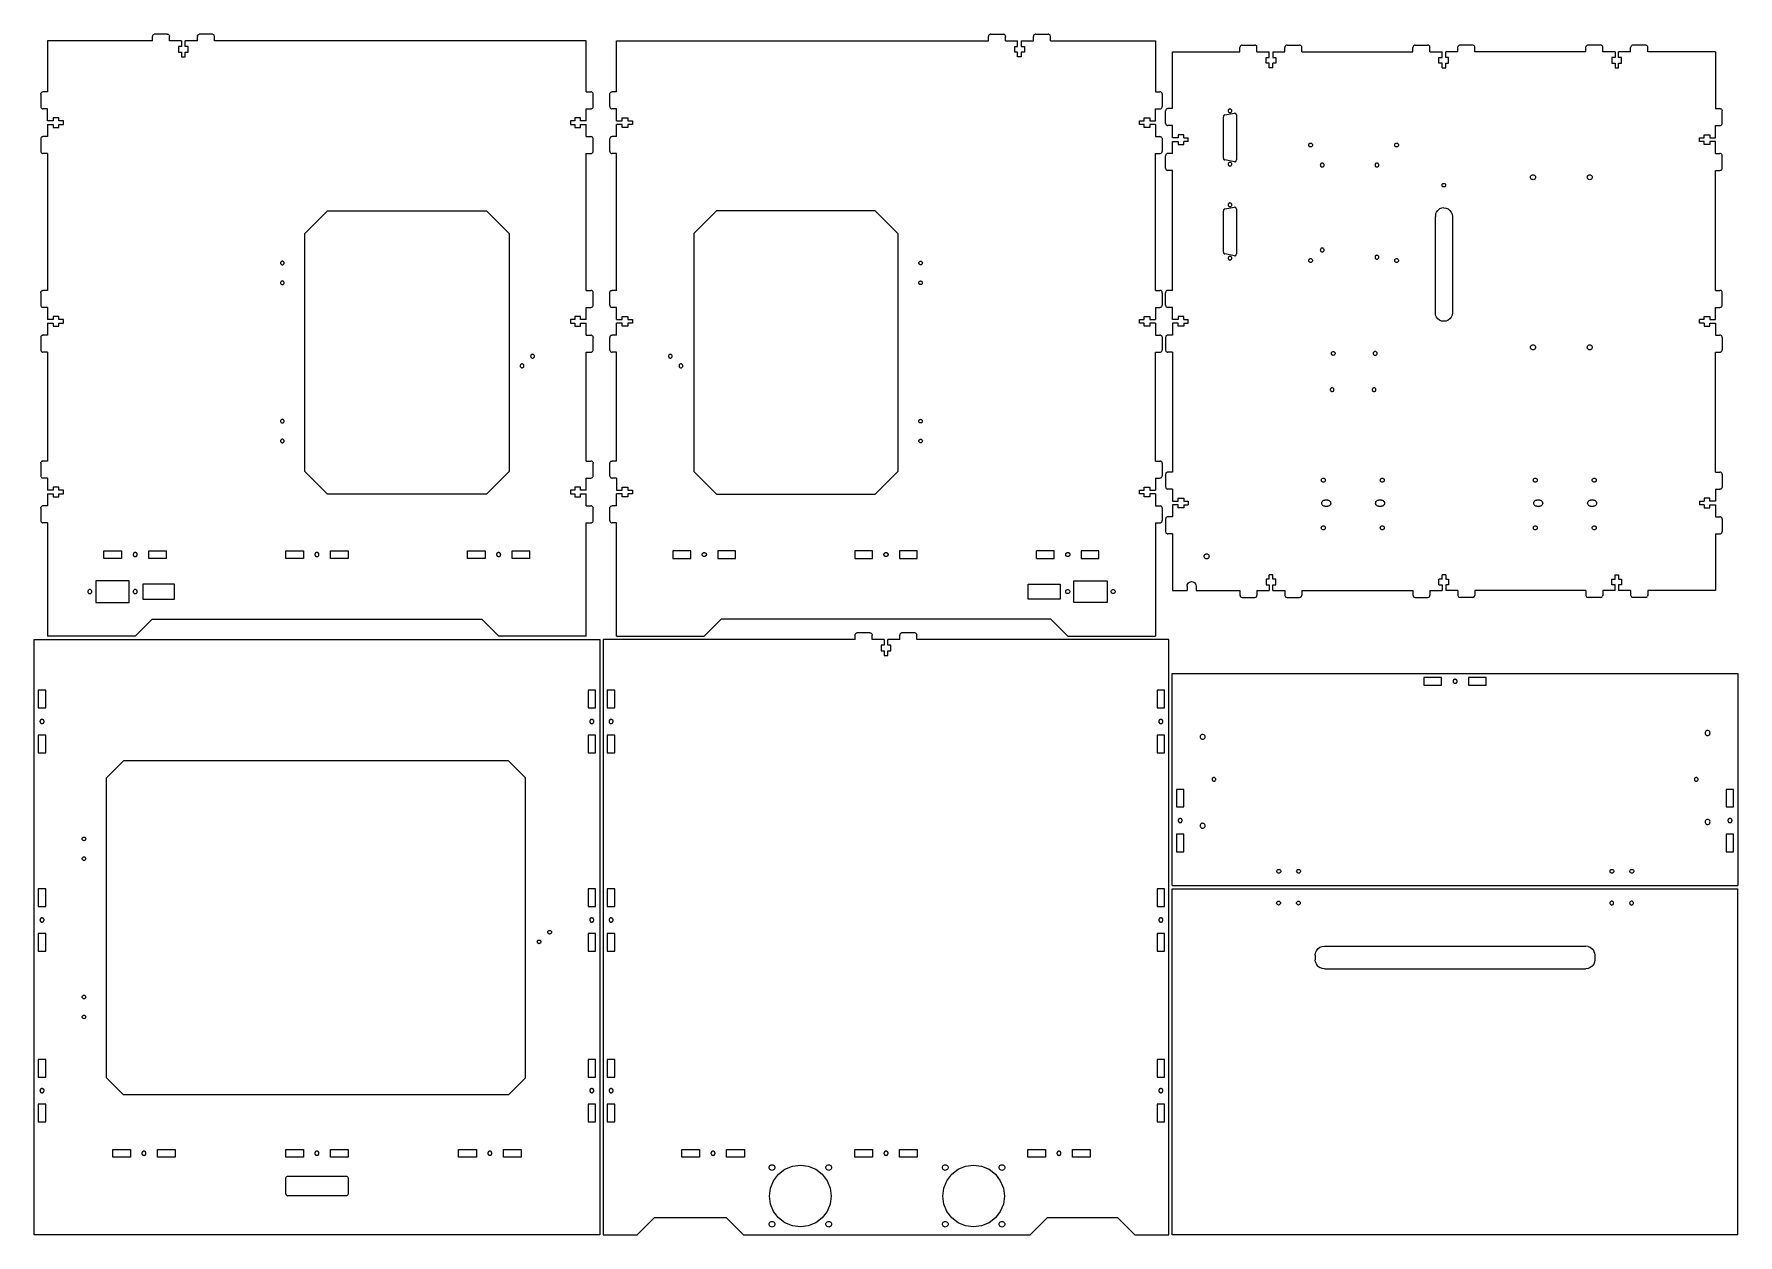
# Model space of a CAD drawing. Extents: x -841 to 661, y -518 to 541.
import ezdxf

# ---------------------------------------------------------------- set-up
doc = ezdxf.new("R2010")
doc.units = 0
doc.layers.get('0').update_dxf_attribs({"linetype": 'CONTINUOUS'})

msp = doc.modelspace()

# ---------------------------------------------------------------- linework, layer by layer
for p, q in [((-735.8, 540.9), (-736.2, 540.4)), ((-735.4, 541.2), (-735.8, 540.9)), ((-734.9, 541.4), (-735.4, 541.2)), ((-734.4, 541.4), (-734.9, 541.4)), ((-723.4, 541.4), (-734.4, 541.4)), ((-723.4, 541.4), (-722.9, 541.4)), ((-722.4, 541.2), (-722.9, 541.4)), ((-722.4, 541.2), (-722, 540.9)), ((-721.7, 540.4), (-722, 540.9)), ((-696.7, 540.4), (-696.3, 540.9)), ((-696.3, 540.9), (-695.9, 541.2)), ((-695.9, 541.2), (-695.4, 541.4)), ((-694.9, 541.4), (-695.4, 541.4)), ((-683.9, 541.4), (-694.9, 541.4)), ((-683.4, 541.4), (-683.9, 541.4)), ((-682.9, 541.2), (-683.4, 541.4)), ((-682.5, 540.9), (-682.9, 541.2)), ((-682.2, 540.4), (-682.5, 540.9)), ((1.4, 540.9), (1, 540.4)), ((1.8, 541.2), (1.4, 540.9)), ((2.3, 541.4), (1.8, 541.2)), ((2.8, 541.4), (2.3, 541.4)), ((2.8, 541.4), (13.8, 541.4)), ((13.8, 541.4), (14.3, 541.4)), ((14.8, 541.2), (14.3, 541.4)), ((15.2, 540.9), (14.8, 541.2)), ((15.5, 540.4), (15.2, 540.9)), ((40.5, 540.4), (40.9, 540.9)), ((41.3, 541.2), (40.9, 540.9)), ((41.3, 541.2), (41.8, 541.4)), ((42.3, 541.4), (41.8, 541.4)), ((42.3, 541.4), (53.3, 541.4)), ((53.8, 541.4), (53.3, 541.4)), ((54.3, 541.2), (53.8, 541.4)), ((54.7, 540.9), (54.3, 541.2)), ((55, 540.4), (54.7, 540.9)), ((-829, 535.4), (-829, 490.5)), ((-736.4, 535.4), (-829, 535.4)), ((-736.2, 540.4), (-736.4, 540)), ((-736.4, 540), (-736.4, 539.4)), ((-736.4, 535.4), (-736.4, 539.4)), ((-721.7, 540.4), (-721.5, 540)), ((-721.5, 540), (-721.4, 539.4)), ((-721.4, 535.4), (-721.4, 539.4)), ((-710.8, 535.4), (-721.4, 535.4)), ((-710.8, 530.4), (-713.4, 530.4)), ((-713.4, 530.4), (-713.4, 525.4)), ((-710.8, 535.4), (-710.8, 530.4)), ((-696.9, 535.4), (-707.6, 535.4)), ((-707.6, 530.4), (-707.6, 535.4)), ((-704.9, 530.4), (-707.6, 530.4)), ((-704.9, 525.4), (-704.9, 530.4)), ((-696.9, 540), (-696.7, 540.4)), ((-696.9, 540), (-696.9, 539.4)), ((-696.9, 535.4), (-696.9, 539.4)), ((-682, 540), (-682.2, 540.4)), ((-681.9, 539.4), (-682, 540)), ((-681.9, 535.4), (-681.9, 539.4)), ((-354, 535.4), (-681.9, 535.4)), ((-354, 490.5), (-354, 535.4)), ((-327.2, 490.5), (-327.2, 535.4)), ((-327.2, 535.4), (0.8, 535.4)), ((1, 540.4), (0.8, 540)), ((0.8, 540), (0.8, 539.4)), ((0.8, 535.4), (0.8, 539.4)), ((15.7, 540), (15.5, 540.4)), ((15.7, 540), (15.8, 539.4)), ((15.8, 535.4), (15.8, 539.4)), ((15.8, 535.4), (26.4, 535.4)), ((23.8, 530.4), (26.4, 530.4)), ((23.8, 525.4), (23.8, 530.4)), ((26.4, 530.4), (26.4, 535.4)), ((29.6, 535.4), (29.6, 530.4)), ((29.6, 535.4), (40.3, 535.4)), ((29.6, 530.4), (32.3, 530.4)), ((32.3, 530.4), (32.3, 525.4)), ((40.5, 540.4), (40.3, 540)), ((40.3, 540), (40.3, 539.4)), ((40.3, 535.4), (40.3, 539.4)), ((55.2, 540), (55, 540.4)), ((55.3, 539.4), (55.2, 540)), ((55.3, 535.4), (55.3, 539.4)), ((55.3, 535.4), (147.8, 535.4)), ((147.8, 535.4), (147.8, 490.5)), ((222.5, 530.2), (222.4, 529.7)), ((222.4, 525.7), (222.4, 529.7)), ((222.7, 530.7), (222.5, 530.2)), ((223, 531.1), (222.7, 530.7)), ((223.4, 531.4), (223, 531.1)), ((223.9, 531.6), (223.4, 531.4)), ((224.4, 531.7), (223.9, 531.6)), ((224.4, 531.7), (235.4, 531.7)), ((236, 531.6), (235.4, 531.7)), ((236.4, 531.4), (236, 531.6)), ((236.9, 531.1), (236.4, 531.4)), ((237.2, 530.7), (236.9, 531.1)), ((237.4, 530.2), (237.2, 530.7)), ((237.4, 529.7), (237.4, 530.2)), ((237.4, 525.7), (237.4, 529.7)), ((262, 530.2), (261.9, 529.7)), ((261.9, 525.7), (261.9, 529.7)), ((262.2, 530.7), (262, 530.2)), ((262.5, 531.1), (262.2, 530.7)), ((262.9, 531.4), (262.5, 531.1)), ((263.4, 531.6), (262.9, 531.4)), ((263.9, 531.7), (263.4, 531.6)), ((263.9, 531.7), (274.9, 531.7)), ((275.5, 531.6), (274.9, 531.7)), ((275.9, 531.4), (275.5, 531.6)), ((276.4, 531.1), (275.9, 531.4)), ((276.7, 530.7), (276.4, 531.1)), ((276.9, 530.2), (276.7, 530.7)), ((276.9, 529.7), (276.9, 530.2)), ((276.9, 525.7), (276.9, 529.7)), ((375, 530.2), (374.9, 529.7)), ((374.9, 525.7), (374.9, 529.7)), ((375.2, 530.7), (375, 530.2)), ((375.5, 531.1), (375.2, 530.7)), ((375.9, 531.4), (375.5, 531.1)), ((376.4, 531.6), (375.9, 531.4)), ((376.9, 531.7), (376.4, 531.6)), ((376.9, 531.7), (387.9, 531.7)), ((388.5, 531.6), (387.9, 531.7)), ((388.9, 531.4), (388.5, 531.6)), ((389.4, 531.1), (388.9, 531.4)), ((389.7, 530.7), (389.4, 531.1)), ((389.9, 530.2), (389.7, 530.7)), ((389.9, 529.7), (389.9, 530.2)), ((389.9, 525.7), (389.9, 529.7)), ((414.4, 529.7), (414.5, 530.2)), ((414.4, 525.7), (414.4, 529.7)), ((414.7, 530.7), (414.5, 530.2)), ((414.7, 530.7), (415, 531.1)), ((415, 531.1), (415.4, 531.4)), ((415.9, 531.6), (415.4, 531.4)), ((416.4, 531.7), (415.9, 531.6)), ((427.4, 531.7), (416.4, 531.7)), ((428, 531.6), (427.4, 531.7)), ((428.4, 531.4), (428, 531.6)), ((428.9, 531.1), (428.4, 531.4)), ((429.2, 530.7), (428.9, 531.1)), ((429.4, 530.2), (429.2, 530.7)), ((429.4, 529.7), (429.4, 530.2)), ((429.4, 525.7), (429.4, 529.7)), ((527.4, 529.7), (527.5, 530.2)), ((527.4, 525.7), (527.4, 529.7)), ((527.7, 530.7), (527.5, 530.2)), ((528, 531.1), (527.7, 530.7)), ((528, 531.1), (528.4, 531.4)), ((528.9, 531.6), (528.4, 531.4)), ((529.4, 531.7), (528.9, 531.6)), ((540.4, 531.7), (529.4, 531.7)), ((541, 531.6), (540.4, 531.7)), ((541.4, 531.4), (541, 531.6)), ((541.9, 531.1), (541.4, 531.4)), ((542.2, 530.7), (541.9, 531.1)), ((542.4, 530.2), (542.2, 530.7)), ((542.4, 529.7), (542.4, 530.2)), ((542.4, 525.7), (542.4, 529.7)), ((567, 530.2), (566.9, 529.7)), ((566.9, 525.7), (566.9, 529.7)), ((567.2, 530.7), (567, 530.2)), ((567.5, 531.1), (567.2, 530.7)), ((567.5, 531.1), (567.9, 531.4)), ((568.4, 531.6), (567.9, 531.4)), ((568.9, 531.7), (568.4, 531.6)), ((579.9, 531.7), (568.9, 531.7)), ((580.5, 531.6), (579.9, 531.7)), ((580.9, 531.4), (580.5, 531.6)), ((581.4, 531.1), (580.9, 531.4)), ((581.7, 530.7), (581.4, 531.1)), ((581.9, 530.2), (581.7, 530.7)), ((581.9, 529.7), (581.9, 530.2)), ((581.9, 525.7), (581.9, 529.7)), ((-713.4, 525.4), (-710.8, 525.4)), ((-710.8, 525.4), (-710.8, 521.4)), ((-710.8, 521.4), (-707.6, 521.4)), ((-707.6, 521.4), (-707.6, 525.4)), ((-707.6, 525.4), (-704.9, 525.4)), ((26.4, 525.4), (23.8, 525.4)), ((26.4, 521.4), (26.4, 525.4)), ((29.6, 521.4), (26.4, 521.4)), ((29.6, 525.4), (29.6, 521.4)), ((32.3, 525.4), (29.6, 525.4)), ((162.8, 525.7), (222.4, 525.7)), ((162.8, 475.7), (162.8, 525.7)), ((237.4, 525.7), (248.1, 525.7)), ((245.4, 520.7), (248.1, 520.7)), ((245.4, 515.7), (245.4, 520.7)), ((248.1, 515.7), (245.4, 515.7)), ((248.1, 520.7), (248.1, 525.7)), ((248.1, 511.7), (248.1, 515.7)), ((251.3, 511.7), (248.1, 511.7)), ((251.3, 525.7), (251.3, 520.7)), ((251.3, 525.7), (261.9, 525.7)), ((251.3, 520.7), (253.9, 520.7)), ((251.3, 511.7), (251.3, 515.7)), ((253.9, 515.7), (251.3, 515.7)), ((253.9, 520.7), (253.9, 515.7)), ((276.9, 525.7), (374.9, 525.7)), ((389.9, 525.7), (400.6, 525.7)), ((397.9, 520.7), (400.6, 520.7)), ((397.9, 515.7), (397.9, 520.7)), ((400.6, 515.7), (397.9, 515.7)), ((400.6, 520.7), (400.6, 525.7)), ((400.6, 511.7), (400.6, 515.7)), ((400.6, 511.7), (403.8, 511.7)), ((414.4, 525.7), (403.8, 525.7)), ((403.8, 520.7), (403.8, 525.7)), ((406.4, 520.7), (403.8, 520.7)), ((403.8, 515.7), (406.4, 515.7)), ((403.8, 511.7), (403.8, 515.7)), ((406.4, 515.7), (406.4, 520.7)), ((527.4, 525.7), (429.4, 525.7)), ((553.1, 525.7), (542.4, 525.7)), ((550.4, 520.7), (550.4, 515.7)), ((553.1, 520.7), (550.4, 520.7)), ((550.4, 515.7), (553.1, 515.7)), ((553.1, 525.7), (553.1, 520.7)), ((553.1, 515.7), (553.1, 511.7)), ((553.1, 511.7), (556.3, 511.7)), ((566.9, 525.7), (556.3, 525.7)), ((556.3, 520.7), (556.3, 525.7)), ((558.9, 520.7), (556.3, 520.7)), ((556.3, 515.7), (558.9, 515.7)), ((556.3, 511.7), (556.3, 515.7)), ((558.9, 515.7), (558.9, 520.7)), ((641.6, 525.7), (581.9, 525.7)), ((641.6, 525.7), (641.6, 475.7)), ((-835, 488.5), (-834.9, 489)), ((-835, 488.5), (-835, 477.5)), ((-834.7, 489.5), (-834.9, 489)), ((-834.7, 489.5), (-834.4, 489.9)), ((-834.4, 489.9), (-834, 490.2)), ((-834, 490.2), (-833.5, 490.4)), ((-833.5, 490.4), (-833, 490.5)), ((-829, 490.5), (-833, 490.5)), ((-354, 490.5), (-350, 490.5)), ((-349.5, 490.4), (-350, 490.5)), ((-349, 490.2), (-349.5, 490.4)), ((-348.6, 489.9), (-349, 490.2)), ((-348.2, 489.5), (-348.6, 489.9)), ((-348, 489), (-348.2, 489.5)), ((-348, 488.5), (-348, 489)), ((-348, 477.5), (-348, 488.5)), ((-333.2, 488.5), (-333.1, 489)), ((-333.2, 477.5), (-333.2, 488.5)), ((-333.1, 489), (-332.9, 489.5)), ((-332.9, 489.5), (-332.6, 489.9)), ((-332.6, 489.9), (-332.2, 490.2)), ((-332.2, 490.2), (-331.7, 490.4)), ((-331.7, 490.4), (-331.2, 490.5)), ((-327.2, 490.5), (-331.2, 490.5)), ((147.8, 490.5), (151.8, 490.5)), ((152.3, 490.4), (151.8, 490.5)), ((152.8, 490.2), (152.3, 490.4)), ((153.2, 489.9), (152.8, 490.2)), ((153.5, 489.5), (153.2, 489.9)), ((153.5, 489.5), (153.7, 489)), ((153.8, 488.5), (153.7, 489)), ((153.8, 488.5), (153.8, 477.5)), ((-835, 477.5), (-834.9, 477)), ((-834.9, 477), (-834.7, 476.5)), ((-834.7, 476.5), (-834.4, 476.1)), ((-834.4, 476.1), (-834, 475.8)), ((-834, 475.8), (-833.5, 475.6)), ((-833.5, 475.6), (-833, 475.5)), ((-829, 475.5), (-833, 475.5)), ((-829, 464.8), (-829, 475.5)), ((-819, 467.5), (-824, 467.5)), ((-824, 467.5), (-824, 464.8)), ((-819, 464.8), (-819, 467.5)), ((-359, 467.5), (-364, 467.5)), ((-364, 467.5), (-364, 464.8)), ((-359, 464.8), (-359, 467.5)), ((-354, 464.8), (-354, 475.5)), ((-354, 475.5), (-350, 475.5)), ((-350, 475.5), (-349.5, 475.6)), ((-349.5, 475.6), (-349, 475.8)), ((-349, 475.8), (-348.6, 476.1)), ((-348.6, 476.1), (-348.2, 476.5)), ((-348.2, 476.5), (-348, 477)), ((-348, 477), (-348, 477.5)), ((-333.2, 477.5), (-333.1, 477)), ((-333.1, 477), (-332.9, 476.5)), ((-332.9, 476.5), (-332.6, 476.1)), ((-332.6, 476.1), (-332.2, 475.8)), ((-332.2, 475.8), (-331.7, 475.6)), ((-331.7, 475.6), (-331.2, 475.5)), ((-327.2, 475.5), (-331.2, 475.5)), ((-327.2, 464.8), (-327.2, 475.5)), ((-322.2, 467.5), (-317.2, 467.5)), ((-322.2, 464.8), (-322.2, 467.5)), ((-317.2, 467.5), (-317.2, 464.8)), ((137.8, 467.5), (142.8, 467.5)), ((137.8, 464.8), (137.8, 467.5)), ((142.8, 467.5), (142.8, 464.8)), ((147.8, 475.5), (151.8, 475.5)), ((147.8, 464.8), (147.8, 475.5)), ((151.8, 475.5), (152.3, 475.6)), ((152.3, 475.6), (152.8, 475.8)), ((152.8, 475.8), (153.2, 476.1)), ((153.2, 476.1), (153.5, 476.5)), ((153.5, 476.5), (153.7, 477)), ((153.7, 477), (153.8, 477.5)), ((156.9, 474.2), (156.8, 473.7)), ((156.8, 462.7), (156.8, 473.7)), ((157.1, 474.7), (156.9, 474.2)), ((157.4, 475.1), (157.1, 474.7)), ((157.8, 475.4), (157.4, 475.1)), ((158.3, 475.6), (157.8, 475.4)), ((158.8, 475.7), (158.3, 475.6)), ((162.8, 475.7), (158.8, 475.7)), ((207.9, 469), (207.8, 468.6)), ((207.8, 431.9), (207.8, 468.6)), ((208, 469.4), (207.9, 469)), ((208.3, 469.7), (208, 469.4)), ((208.6, 470), (208.3, 469.7)), ((209, 470.1), (208.6, 470)), ((209, 470.1), (217.7, 471.7)), ((212.2, 474.6), (212, 474.2)), ((212, 474.2), (212, 473.8)), ((212, 473.8), (212, 473.4)), ((212, 473.4), (212.2, 473)), ((212.4, 474.9), (212.2, 474.6)), ((212.2, 473), (212.4, 472.6)), ((212.8, 475.1), (212.4, 474.9)), ((212.4, 472.6), (212.8, 472.4)), ((213.1, 475.3), (212.8, 475.1)), ((212.8, 472.4), (213.1, 472.2)), ((213.6, 475.4), (213.1, 475.3)), ((213.1, 472.2), (213.6, 472.2)), ((214, 475.3), (213.6, 475.4)), ((213.6, 472.2), (214, 472.2)), ((214.4, 475.1), (214, 475.3)), ((214, 472.2), (214.4, 472.4)), ((214.7, 474.9), (214.4, 475.1)), ((214.4, 472.4), (214.7, 472.6)), ((214.9, 474.6), (214.7, 474.9)), ((214.7, 472.6), (214.9, 473)), ((215.1, 474.2), (214.9, 474.6)), ((214.9, 473), (215.1, 473.4)), ((215.2, 473.8), (215.1, 474.2)), ((215.1, 473.4), (215.2, 473.8)), ((218.1, 471.6), (217.7, 471.7)), ((218.5, 471.5), (218.1, 471.6)), ((218.8, 471.2), (218.5, 471.5)), ((219.1, 470.9), (218.8, 471.2)), ((219.2, 470.5), (219.1, 470.9)), ((219.3, 470.1), (219.2, 470.5)), ((219.3, 470.1), (219.3, 430.4)), ((641.6, 475.7), (645.6, 475.7)), ((646.1, 475.6), (645.6, 475.7)), ((646.1, 475.6), (646.6, 475.4)), ((646.6, 475.4), (647, 475.1)), ((647, 475.1), (647.3, 474.7)), ((647.5, 474.2), (647.3, 474.7)), ((647.5, 474.2), (647.6, 473.7)), ((647.6, 462.7), (647.6, 473.7)), ((-834.4, 450.4), (-834, 450.7)), ((-833.5, 450.9), (-834, 450.7)), ((-833.5, 450.9), (-833, 451)), ((-829, 451), (-833, 451)), ((-824, 464.8), (-829, 464.8)), ((-829, 461.6), (-829, 451)), ((-829, 461.6), (-824, 461.6)), ((-824, 461.6), (-824, 459)), ((-824, 459), (-819, 459)), ((-815, 464.8), (-819, 464.8)), ((-819, 459), (-819, 461.6)), ((-819, 461.6), (-815, 461.6)), ((-815, 461.6), (-815, 464.8)), ((-364, 464.8), (-368, 464.8)), ((-368, 464.8), (-368, 461.6)), ((-368, 461.6), (-364, 461.6)), ((-364, 461.6), (-364, 459)), ((-364, 459), (-359, 459)), ((-354, 464.8), (-359, 464.8)), ((-359, 461.6), (-354, 461.6)), ((-359, 459), (-359, 461.6)), ((-354, 451), (-354, 461.6)), ((-354, 451), (-350, 451)), ((-349.5, 450.9), (-350, 451)), ((-349, 450.7), (-349.5, 450.9)), ((-348.6, 450.4), (-349, 450.7)), ((-332.2, 450.7), (-332.6, 450.4)), ((-331.7, 450.9), (-332.2, 450.7)), ((-331.2, 451), (-331.7, 450.9)), ((-327.2, 451), (-331.2, 451)), ((-327.2, 464.8), (-322.2, 464.8)), ((-322.2, 461.6), (-327.2, 461.6)), ((-327.2, 451), (-327.2, 461.6)), ((-322.2, 459), (-322.2, 461.6)), ((-317.2, 459), (-322.2, 459)), ((-317.2, 464.8), (-313.2, 464.8)), ((-313.2, 461.6), (-317.2, 461.6)), ((-317.2, 461.6), (-317.2, 459)), ((-313.2, 464.8), (-313.2, 461.6)), ((133.8, 461.6), (133.8, 464.8)), ((133.8, 464.8), (137.8, 464.8)), ((137.8, 461.6), (133.8, 461.6)), ((137.8, 459), (137.8, 461.6)), ((142.8, 459), (137.8, 459)), ((142.8, 464.8), (147.8, 464.8)), ((147.8, 461.6), (142.8, 461.6)), ((142.8, 461.6), (142.8, 459)), ((147.8, 461.6), (147.8, 451)), ((147.8, 451), (151.8, 451)), ((152.3, 450.9), (151.8, 451)), ((152.3, 450.9), (152.8, 450.7)), ((153.2, 450.4), (152.8, 450.7)), ((156.8, 462.7), (156.9, 462.2)), ((156.9, 462.2), (157.1, 461.7)), ((157.1, 461.7), (157.4, 461.3)), ((157.4, 461.3), (157.8, 461)), ((157.8, 461), (158.3, 460.8)), ((158.3, 460.8), (158.8, 460.7)), ((162.8, 460.7), (158.8, 460.7)), ((162.8, 450), (162.8, 460.7)), ((167.8, 452.7), (167.8, 450)), ((172.8, 452.7), (167.8, 452.7)), ((172.8, 450), (172.8, 452.7)), ((631.6, 452.7), (636.6, 452.7)), ((631.6, 450), (631.6, 452.7)), ((636.6, 452.7), (636.6, 450)), ((641.6, 460.7), (645.6, 460.7)), ((641.6, 450), (641.6, 460.7)), ((645.6, 460.7), (646.1, 460.8)), ((646.1, 460.8), (646.6, 461)), ((646.6, 461), (647, 461.3)), ((647, 461.3), (647.3, 461.7)), ((647.3, 461.7), (647.5, 462.2)), ((647.5, 462.2), (647.6, 462.7)), ((-834.9, 449.5), (-835, 449)), ((-835, 449), (-835, 438)), ((-835, 438), (-834.9, 437.5)), ((-834.7, 450), (-834.9, 449.5)), ((-834.9, 437.5), (-834.7, 437)), ((-834.7, 450), (-834.4, 450.4)), ((-834.7, 437), (-834.4, 436.6)), ((-834.4, 436.6), (-834, 436.3)), ((-834, 436.3), (-833.5, 436.1)), ((-833.5, 436.1), (-833, 436)), ((-829, 436), (-833, 436)), ((-829, 436), (-829, 315.4)), ((-354, 436), (-350, 436)), ((-354, 315.4), (-354, 436)), ((-350, 436), (-349.5, 436.1)), ((-349.5, 436.1), (-349, 436.3)), ((-349, 436.3), (-348.6, 436.6)), ((-348.2, 450), (-348.6, 450.4)), ((-348.6, 436.6), (-348.2, 437)), ((-348, 449.5), (-348.2, 450)), ((-348.2, 437), (-348, 437.5)), ((-348, 449), (-348, 449.5)), ((-348, 438), (-348, 449)), ((-348, 437.5), (-348, 438)), ((-333.1, 449.5), (-333.2, 449)), ((-333.2, 438), (-333.2, 449)), ((-333.2, 438), (-333.1, 437.5)), ((-332.9, 450), (-333.1, 449.5)), ((-333.1, 437.5), (-332.9, 437)), ((-332.6, 450.4), (-332.9, 450)), ((-332.9, 437), (-332.6, 436.6)), ((-332.6, 436.6), (-332.2, 436.3)), ((-332.2, 436.3), (-331.7, 436.1)), ((-331.7, 436.1), (-331.2, 436)), ((-327.2, 436), (-331.2, 436)), ((-327.2, 315.4), (-327.2, 436)), ((147.8, 315.4), (147.8, 436)), ((147.8, 436), (151.8, 436)), ((151.8, 436), (152.3, 436.1)), ((152.3, 436.1), (152.8, 436.3)), ((152.8, 436.3), (153.2, 436.6)), ((153.5, 450), (153.2, 450.4)), ((153.2, 436.6), (153.5, 437)), ((153.5, 450), (153.7, 449.5)), ((153.5, 437), (153.7, 437.5)), ((153.7, 449.5), (153.8, 449)), ((153.7, 437.5), (153.8, 438)), ((153.8, 449), (153.8, 438)), ((157.8, 435.9), (157.4, 435.6)), ((158.3, 436.1), (157.8, 435.9)), ((158.8, 436.2), (158.3, 436.1)), ((162.8, 436.2), (158.8, 436.2)), ((167.8, 450), (162.8, 450)), ((162.8, 446.8), (167.8, 446.8)), ((162.8, 436.2), (162.8, 446.8)), ((167.8, 446.8), (167.8, 444.2)), ((167.8, 444.2), (172.8, 444.2)), ((172.8, 450), (176.8, 450)), ((176.8, 446.8), (172.8, 446.8)), ((172.8, 444.2), (172.8, 446.8)), ((176.8, 446.8), (176.8, 450)), ((283, 443.6), (283.1, 444)), ((283.1, 443.1), (283, 443.6)), ((283.1, 444), (283.3, 444.4)), ((283.3, 442.7), (283.1, 443.1)), ((283.3, 444.4), (283.5, 444.8)), ((283.5, 442.4), (283.3, 442.7)), ((283.5, 444.8), (283.9, 445.1)), ((283.9, 442.1), (283.5, 442.4)), ((283.9, 445.1), (284.3, 445.2)), ((284.3, 441.9), (283.9, 442.1)), ((284.3, 445.2), (284.7, 445.3)), ((284.7, 441.9), (284.3, 441.9)), ((284.7, 445.3), (285.2, 445.2)), ((285.2, 441.9), (284.7, 441.9)), ((285.2, 445.2), (285.6, 445.1)), ((285.6, 442.1), (285.2, 441.9)), ((285.6, 445.1), (285.9, 444.8)), ((285.9, 442.4), (285.6, 442.1)), ((285.9, 444.8), (286.2, 444.4)), ((286.2, 442.7), (285.9, 442.4)), ((286.2, 444.4), (286.4, 444)), ((286.4, 443.1), (286.2, 442.7)), ((286.4, 444), (286.4, 443.6)), ((286.4, 443.6), (286.4, 443.1)), ((358.8, 443.6), (358.9, 444)), ((358.9, 443.1), (358.8, 443.6)), ((358.9, 444), (359.1, 444.4)), ((359.1, 442.7), (358.9, 443.1)), ((359.1, 444.4), (359.3, 444.8)), ((359.3, 442.4), (359.1, 442.7)), ((359.3, 444.8), (359.7, 445.1)), ((359.7, 442.1), (359.3, 442.4)), ((359.7, 445.1), (360.1, 445.2)), ((360.1, 441.9), (359.7, 442.1)), ((360.1, 445.2), (360.5, 445.3)), ((360.5, 441.9), (360.1, 441.9)), ((360.5, 445.3), (361, 445.2)), ((361, 441.9), (360.5, 441.9)), ((361, 445.2), (361.4, 445.1)), ((361.4, 442.1), (361, 441.9)), ((361.4, 445.1), (361.7, 444.8)), ((361.7, 442.4), (361.4, 442.1)), ((361.7, 444.8), (362, 444.4)), ((362, 442.7), (361.7, 442.4)), ((362, 444.4), (362.2, 444)), ((362.2, 443.1), (362, 442.7)), ((362.2, 444), (362.2, 443.6)), ((362.2, 443.6), (362.2, 443.1)), ((627.6, 450), (631.6, 450)), ((627.6, 446.8), (627.6, 450)), ((631.6, 446.8), (627.6, 446.8)), ((631.6, 444.2), (631.6, 446.8)), ((636.6, 444.2), (631.6, 444.2)), ((636.6, 450), (641.6, 450)), ((636.6, 446.8), (636.6, 444.2)), ((641.6, 446.8), (636.6, 446.8)), ((641.6, 436.2), (641.6, 446.8)), ((641.6, 436.2), (645.6, 436.2)), ((646.1, 436.1), (645.6, 436.2)), ((646.6, 435.9), (646.1, 436.1)), ((647, 435.6), (646.6, 435.9)), ((156.9, 434.7), (156.8, 434.2)), ((156.8, 423.2), (156.8, 434.2)), ((156.8, 423.2), (156.9, 422.7)), ((157.1, 435.2), (156.9, 434.7)), ((156.9, 422.7), (157.1, 422.2)), ((157.4, 435.6), (157.1, 435.2)), ((157.1, 422.2), (157.4, 421.8)), ((157.4, 421.8), (157.8, 421.5)), ((157.8, 421.5), (158.3, 421.3)), ((158.3, 421.3), (158.8, 421.2)), ((162.8, 421.2), (158.8, 421.2)), ((162.8, 315.4), (162.8, 421.2)), ((207.8, 431.9), (207.9, 431.5)), ((207.9, 431.5), (208, 431.1)), ((208, 431.1), (208.3, 430.8)), ((208.3, 430.8), (208.6, 430.5)), ((208.6, 430.5), (209, 430.4)), ((217.7, 428.8), (209, 430.4)), ((212.2, 427.5), (212, 427.1)), ((212, 427.1), (212, 426.7)), ((212, 426.7), (212, 426.3)), ((212, 426.3), (212.2, 425.9)), ((212.4, 427.9), (212.2, 427.5)), ((212.2, 425.9), (212.4, 425.6)), ((212.8, 428.1), (212.4, 427.9)), ((212.4, 425.6), (212.8, 425.3)), ((213.1, 428.3), (212.8, 428.1)), ((212.8, 425.3), (213.1, 425.2)), ((213.6, 428.3), (213.1, 428.3)), ((213.1, 425.2), (213.6, 425.1)), ((214, 428.3), (213.6, 428.3)), ((213.6, 425.1), (214, 425.2)), ((214.4, 428.1), (214, 428.3)), ((214, 425.2), (214.4, 425.3)), ((214.7, 427.9), (214.4, 428.1)), ((214.4, 425.3), (214.7, 425.6)), ((214.9, 427.5), (214.7, 427.9)), ((214.7, 425.6), (214.9, 425.9)), ((215.1, 427.1), (214.9, 427.5)), ((214.9, 425.9), (215.1, 426.3)), ((215.2, 426.7), (215.1, 427.1)), ((215.1, 426.3), (215.2, 426.7)), ((217.7, 428.8), (218.1, 428.8)), ((218.1, 428.8), (218.5, 429)), ((218.5, 429), (218.8, 429.2)), ((218.8, 429.2), (219.1, 429.6)), ((219.1, 429.6), (219.2, 430)), ((219.2, 430), (219.3, 430.4)), ((293.3, 426.4), (293.2, 426)), ((293.2, 426), (293.3, 425.5)), ((293.5, 426.8), (293.3, 426.4)), ((293.3, 425.5), (293.5, 425.1)), ((293.7, 427.2), (293.5, 426.8)), ((293.5, 425.1), (293.7, 424.8)), ((294.1, 427.4), (293.7, 427.2)), ((293.7, 424.8), (294.1, 424.5)), ((294.5, 427.6), (294.1, 427.4)), ((294.1, 424.5), (294.5, 424.3)), ((294.9, 427.7), (294.5, 427.6)), ((294.5, 424.3), (294.9, 424.3)), ((295.4, 427.6), (294.9, 427.7)), ((294.9, 424.3), (295.4, 424.3)), ((295.8, 427.4), (295.4, 427.6)), ((295.4, 424.3), (295.8, 424.5)), ((296.1, 427.2), (295.8, 427.4)), ((295.8, 424.5), (296.1, 424.8)), ((296.4, 426.8), (296.1, 427.2)), ((296.1, 424.8), (296.4, 425.1)), ((296.6, 426.4), (296.4, 426.8)), ((296.4, 425.1), (296.6, 425.5)), ((296.6, 426), (296.6, 426.4)), ((296.6, 425.5), (296.6, 426)), ((341.6, 426.4), (341.5, 426)), ((341.5, 426), (341.6, 425.5)), ((341.7, 426.8), (341.6, 426.4)), ((341.6, 425.5), (341.7, 425.1)), ((342, 427.2), (341.7, 426.8)), ((341.7, 425.1), (342, 424.8)), ((342.3, 427.4), (342, 427.2)), ((342, 424.8), (342.3, 424.5)), ((342.8, 427.6), (342.3, 427.4)), ((342.3, 424.5), (342.8, 424.3)), ((343.2, 427.7), (342.8, 427.6)), ((342.8, 424.3), (343.2, 424.3)), ((343.6, 427.6), (343.2, 427.7)), ((343.2, 424.3), (343.6, 424.3)), ((344, 427.4), (343.6, 427.6)), ((343.6, 424.3), (344, 424.5)), ((344.4, 427.2), (344, 427.4)), ((344, 424.5), (344.4, 424.8)), ((344.7, 426.8), (344.4, 427.2)), ((344.4, 424.8), (344.7, 425.1)), ((344.8, 426.4), (344.7, 426.8)), ((344.7, 425.1), (344.8, 425.5)), ((344.9, 426), (344.8, 426.4)), ((344.8, 425.5), (344.9, 426)), ((641.6, 315.4), (641.6, 421.2)), ((641.6, 421.2), (645.6, 421.2)), ((645.6, 421.2), (646.1, 421.3)), ((646.1, 421.3), (646.6, 421.5)), ((646.6, 421.5), (647, 421.8)), ((647.3, 435.2), (647, 435.6)), ((647, 421.8), (647.3, 422.2)), ((647.5, 434.7), (647.3, 435.2)), ((647.3, 422.2), (647.5, 422.7)), ((647.6, 434.2), (647.5, 434.7)), ((647.5, 422.7), (647.6, 423.2)), ((647.6, 423.2), (647.6, 434.2)), ((400.6, 408.6), (400.8, 409)), ((400.6, 408.2), (400.6, 408.6)), ((400.6, 407.8), (400.6, 408.2)), ((400.8, 407.4), (400.6, 407.8)), ((400.8, 409), (401.1, 409.3)), ((401.1, 407.1), (400.8, 407.4)), ((401.1, 409.3), (401.4, 409.6)), ((401.4, 406.8), (401.1, 407.1)), ((401.4, 409.6), (401.8, 409.7)), ((401.8, 406.6), (401.4, 406.8)), ((401.8, 409.7), (402.2, 409.8)), ((402.2, 406.6), (401.8, 406.6)), ((402.2, 409.8), (402.6, 409.7)), ((402.6, 406.6), (402.2, 406.6)), ((402.6, 409.7), (403, 409.6)), ((403, 406.8), (402.6, 406.6)), ((403, 409.6), (403.3, 409.3)), ((403.3, 407.1), (403, 406.8)), ((403.3, 409.3), (403.6, 409)), ((403.6, 407.4), (403.3, 407.1)), ((403.6, 409), (403.7, 408.6)), ((403.7, 407.8), (403.6, 407.4)), ((403.7, 408.6), (403.8, 408.2)), ((403.8, 408.2), (403.7, 407.8)), ((478.6, 415.2), (478.7, 415.8)), ((478.7, 414.6), (478.6, 415.2)), ((478.7, 415.8), (478.9, 416.3)), ((478.9, 414.1), (478.7, 414.6)), ((478.9, 416.3), (479.3, 416.7)), ((479.3, 413.6), (478.9, 414.1)), ((479.3, 416.7), (479.7, 417.1)), ((479.7, 413.3), (479.3, 413.6)), ((479.7, 417.1), (480.3, 417.3)), ((480.3, 413.1), (479.7, 413.3)), ((480.3, 417.3), (480.8, 417.4)), ((480.8, 413), (480.3, 413.1)), ((480.8, 417.4), (481.4, 417.3)), ((481.4, 413.1), (480.8, 413)), ((481.4, 417.3), (481.9, 417.1)), ((481.9, 413.3), (481.4, 413.1)), ((481.9, 417.1), (482.4, 416.7)), ((482.4, 413.6), (481.9, 413.3)), ((482.4, 416.7), (482.7, 416.3)), ((482.7, 414.1), (482.4, 413.6)), ((482.7, 416.3), (483, 415.8)), ((483, 414.6), (482.7, 414.1)), ((483, 415.8), (483, 415.2)), ((483, 415.2), (483, 414.6)), ((528.6, 415.2), (528.7, 415.8)), ((528.7, 414.6), (528.6, 415.2)), ((528.7, 415.8), (528.9, 416.3)), ((528.9, 414.1), (528.7, 414.6)), ((528.9, 416.3), (529.3, 416.7)), ((529.3, 413.6), (528.9, 414.1)), ((529.3, 416.7), (529.7, 417.1)), ((529.7, 413.3), (529.3, 413.6)), ((529.7, 417.1), (530.3, 417.3)), ((530.3, 413.1), (529.7, 413.3)), ((530.3, 417.3), (530.8, 417.4)), ((530.8, 413), (530.3, 413.1)), ((530.8, 417.4), (531.4, 417.3)), ((531.4, 413.1), (530.8, 413)), ((531.4, 417.3), (531.9, 417.1)), ((531.9, 413.3), (531.4, 413.1)), ((531.9, 417.1), (532.4, 416.7)), ((532.4, 413.6), (531.9, 413.3)), ((532.4, 416.7), (532.7, 416.3)), ((532.7, 414.1), (532.4, 413.6)), ((532.7, 416.3), (533, 415.8)), ((533, 414.6), (532.7, 414.1)), ((533, 415.8), (533, 415.2)), ((533, 415.2), (533, 414.6)), ((212.2, 391.7), (212, 391.3)), ((212, 391.3), (212, 390.9)), ((212, 390.9), (212, 390.4)), ((212.4, 392), (212.2, 391.7)), ((212.8, 392.2), (212.4, 392)), ((213.1, 392.4), (212.8, 392.2)), ((213.6, 392.5), (213.1, 392.4)), ((214, 392.4), (213.6, 392.5)), ((214.4, 392.2), (214, 392.4)), ((214.7, 392), (214.4, 392.2)), ((214.9, 391.7), (214.7, 392)), ((215.1, 391.3), (214.9, 391.7)), ((215.2, 390.9), (215.1, 391.3)), ((215.1, 390.4), (215.2, 390.9)), ((-582, 385.7), (-602, 365.7)), ((-582, 385.7), (-442, 385.7)), ((-422, 365.7), (-442, 385.7)), ((-259.2, 365.7), (-239.2, 385.7)), ((-99.2, 385.7), (-239.2, 385.7)), ((-99.2, 385.7), (-79.2, 365.7)), ((207.9, 386.1), (207.8, 385.7)), ((207.8, 349), (207.8, 385.7)), ((208, 386.5), (207.9, 386.1)), ((208.3, 386.8), (208, 386.5)), ((208.6, 387), (208.3, 386.8)), ((209, 387.2), (208.6, 387)), ((209, 387.2), (217.7, 388.8)), ((212, 390.4), (212.2, 390.1)), ((212.2, 390.1), (212.4, 389.7)), ((212.4, 389.7), (212.8, 389.5)), ((212.8, 389.5), (213.1, 389.3)), ((213.1, 389.3), (213.6, 389.3)), ((213.6, 389.3), (214, 389.3)), ((214, 389.3), (214.4, 389.5)), ((214.4, 389.5), (214.7, 389.7)), ((214.7, 389.7), (214.9, 390.1)), ((214.9, 390.1), (215.1, 390.4)), ((218.1, 388.7), (217.7, 388.8)), ((218.5, 388.6), (218.1, 388.7)), ((218.8, 388.3), (218.5, 388.6)), ((219.1, 388), (218.8, 388.3)), ((219.2, 387.6), (219.1, 388)), ((219.3, 387.2), (219.2, 387.6)), ((219.3, 387.2), (219.3, 347.5)), ((394.9, 382.6), (394.7, 380.7)), ((394.7, 295.7), (394.7, 380.7)), ((394.9, 382.6), (395.7, 384.4)), ((395.7, 384.4), (396.9, 386)), ((398.4, 387.2), (396.9, 386)), ((400.2, 387.9), (398.4, 387.2)), ((402.2, 388.2), (400.2, 387.9)), ((402.2, 388.2), (404.1, 387.9)), ((404.1, 387.9), (405.9, 387.2)), ((405.9, 387.2), (407.5, 386)), ((407.5, 386), (408.7, 384.4)), ((408.7, 384.4), (409.4, 382.6)), ((409.4, 382.6), (409.7, 380.7)), ((409.7, 380.7), (409.7, 295.7)), ((-602, 155.7), (-602, 365.7)), ((-422, 365.7), (-422, 155.7)), ((-259.2, 365.7), (-259.2, 155.7)), ((-79.2, 365.7), (-79.2, 155.7)), ((207.8, 349), (207.9, 348.6)), ((207.9, 348.6), (208, 348.2)), ((208, 348.2), (208.3, 347.9)), ((208.3, 347.9), (208.6, 347.6)), ((208.6, 347.6), (209, 347.5)), ((217.7, 345.9), (209, 347.5)), ((217.7, 345.9), (218.1, 345.9)), ((218.1, 345.9), (218.5, 346.1)), ((218.5, 346.1), (218.8, 346.3)), ((218.8, 346.3), (219.1, 346.7)), ((219.1, 346.7), (219.2, 347.1)), ((219.2, 347.1), (219.3, 347.5)), ((293.3, 351.5), (293.2, 351)), ((293.2, 351), (293.3, 350.6)), ((293.5, 351.9), (293.3, 351.5)), ((293.3, 350.6), (293.5, 350.2)), ((293.7, 352.2), (293.5, 351.9)), ((293.5, 350.2), (293.7, 349.8)), ((294.1, 352.5), (293.7, 352.2)), ((293.7, 349.8), (294.1, 349.6)), ((294.5, 352.7), (294.1, 352.5)), ((294.1, 349.6), (294.5, 349.4)), ((294.9, 352.7), (294.5, 352.7)), ((294.5, 349.4), (294.9, 349.3)), ((295.4, 352.7), (294.9, 352.7)), ((294.9, 349.3), (295.4, 349.4)), ((295.8, 352.5), (295.4, 352.7)), ((295.4, 349.4), (295.8, 349.6)), ((296.1, 352.2), (295.8, 352.5)), ((295.8, 349.6), (296.1, 349.8)), ((296.4, 351.9), (296.1, 352.2)), ((296.1, 349.8), (296.4, 350.2)), ((296.6, 351.5), (296.4, 351.9)), ((296.4, 350.2), (296.6, 350.6)), ((296.6, 351), (296.6, 351.5)), ((296.6, 350.6), (296.6, 351)), ((341.7, 345.5), (341.6, 345.1)), ((342, 345.9), (341.7, 345.5)), ((342.3, 346.2), (342, 345.9)), ((342.8, 346.3), (342.3, 346.2)), ((343.2, 346.4), (342.8, 346.3)), ((343.6, 346.3), (343.2, 346.4)), ((344, 346.2), (343.6, 346.3)), ((344.4, 345.9), (344, 346.2)), ((344.7, 345.5), (344.4, 345.9)), ((344.8, 345.1), (344.7, 345.5)), ((-623.5, 340), (-623.6, 339.6)), ((-623.6, 339.6), (-623.5, 339.2)), ((-623.3, 340.4), (-623.5, 340)), ((-623.5, 339.2), (-623.3, 338.8)), ((-623.1, 340.7), (-623.3, 340.4)), ((-623.3, 338.8), (-623.1, 338.4)), ((-622.8, 341), (-623.1, 340.7)), ((-623.1, 338.4), (-622.8, 338.2)), ((-622.4, 341.1), (-622.8, 341)), ((-622.8, 338.2), (-622.4, 338)), ((-622, 341.2), (-622.4, 341.1)), ((-622.4, 338), (-622, 338)), ((-621.5, 341.1), (-622, 341.2)), ((-622, 338), (-621.5, 338)), ((-621.2, 341), (-621.5, 341.1)), ((-621.5, 338), (-621.2, 338.2)), ((-620.8, 340.7), (-621.2, 341)), ((-621.2, 338.2), (-620.8, 338.4)), ((-620.6, 340.4), (-620.8, 340.7)), ((-620.8, 338.4), (-620.6, 338.8)), ((-620.4, 340), (-620.6, 340.4)), ((-620.6, 338.8), (-620.4, 339.2)), ((-620.4, 339.6), (-620.4, 340)), ((-620.4, 339.2), (-620.4, 339.6)), ((-60.8, 339.6), (-60.7, 340)), ((-60.7, 339.2), (-60.8, 339.6)), ((-60.7, 340), (-60.6, 340.4)), ((-60.6, 338.8), (-60.7, 339.2)), ((-60.6, 340.4), (-60.3, 340.7)), ((-60.3, 338.4), (-60.6, 338.8)), ((-60.3, 340.7), (-60, 341)), ((-60, 338.2), (-60.3, 338.4)), ((-60, 341), (-59.6, 341.1)), ((-59.6, 338), (-60, 338.2)), ((-59.6, 341.1), (-59.2, 341.2)), ((-59.2, 338), (-59.6, 338)), ((-59.2, 341.2), (-58.8, 341.1)), ((-58.8, 338), (-59.2, 338)), ((-58.8, 341.1), (-58.4, 341)), ((-58.4, 338.2), (-58.8, 338)), ((-58.4, 341), (-58.1, 340.7)), ((-58.1, 338.4), (-58.4, 338.2)), ((-58.1, 340.7), (-57.8, 340.4)), ((-57.8, 338.8), (-58.1, 338.4)), ((-57.8, 340.4), (-57.7, 340)), ((-57.7, 339.2), (-57.8, 338.8)), ((-57.7, 340), (-57.6, 339.6)), ((-57.6, 339.6), (-57.7, 339.2)), ((212.2, 344.6), (212, 344.2)), ((212, 344.2), (212, 343.8)), ((212, 343.8), (212, 343.4)), ((212, 343.4), (212.2, 343)), ((212.4, 344.9), (212.2, 344.6)), ((212.2, 343), (212.4, 342.7)), ((212.8, 345.2), (212.4, 344.9)), ((212.4, 342.7), (212.8, 342.4)), ((213.1, 345.4), (212.8, 345.2)), ((212.8, 342.4), (213.1, 342.3)), ((213.6, 345.4), (213.1, 345.4)), ((213.1, 342.3), (213.6, 342.2)), ((214, 345.4), (213.6, 345.4)), ((213.6, 342.2), (214, 342.3)), ((214.4, 345.2), (214, 345.4)), ((214, 342.3), (214.4, 342.4)), ((214.7, 344.9), (214.4, 345.2)), ((214.4, 342.4), (214.7, 342.7)), ((214.9, 344.6), (214.7, 344.9)), ((214.7, 342.7), (214.9, 343)), ((215.1, 344.2), (214.9, 344.6)), ((214.9, 343), (215.1, 343.4)), ((215.2, 343.8), (215.1, 344.2)), ((215.1, 343.4), (215.2, 343.8)), ((283, 341.8), (283.1, 342.2)), ((283.1, 341.3), (283, 341.8)), ((283.1, 342.2), (283.3, 342.6)), ((283.3, 340.9), (283.1, 341.3)), ((283.3, 342.6), (283.5, 343)), ((283.5, 340.6), (283.3, 340.9)), ((283.5, 343), (283.9, 343.3)), ((283.9, 340.3), (283.5, 340.6)), ((283.9, 343.3), (284.3, 343.4)), ((284.3, 340.1), (283.9, 340.3)), ((284.3, 343.4), (284.7, 343.5)), ((284.7, 340.1), (284.3, 340.1)), ((284.7, 343.5), (285.2, 343.4)), ((285.2, 340.1), (284.7, 340.1)), ((285.2, 343.4), (285.6, 343.3)), ((285.6, 340.3), (285.2, 340.1)), ((285.6, 343.3), (285.9, 343)), ((285.9, 340.6), (285.6, 340.3)), ((285.9, 343), (286.2, 342.6)), ((286.2, 340.9), (285.9, 340.6)), ((286.2, 342.6), (286.4, 342.2)), ((286.4, 341.3), (286.2, 340.9)), ((286.4, 342.2), (286.4, 341.8)), ((286.4, 341.8), (286.4, 341.3)), ((341.6, 345.1), (341.5, 344.7)), ((341.5, 344.7), (341.6, 344.2)), ((341.6, 344.2), (341.7, 343.8)), ((341.7, 343.8), (342, 343.5)), ((342, 343.5), (342.3, 343.2)), ((342.3, 343.2), (342.8, 343)), ((342.8, 343), (343.2, 343)), ((343.2, 343), (343.6, 343)), ((343.6, 343), (344, 343.2)), ((344, 343.2), (344.4, 343.5)), ((344.4, 343.5), (344.7, 343.8)), ((344.7, 343.8), (344.8, 344.2)), ((344.9, 344.7), (344.8, 345.1)), ((344.8, 344.2), (344.9, 344.7)), ((358.8, 341.8), (358.9, 342.2)), ((358.9, 341.3), (358.8, 341.8)), ((358.9, 342.2), (359.1, 342.6)), ((359.1, 340.9), (358.9, 341.3)), ((359.1, 342.6), (359.3, 343)), ((359.3, 340.6), (359.1, 340.9)), ((359.3, 343), (359.7, 343.3)), ((359.7, 340.3), (359.3, 340.6)), ((359.7, 343.3), (360.1, 343.4)), ((360.1, 340.1), (359.7, 340.3)), ((360.1, 343.4), (360.5, 343.5)), ((360.5, 340.1), (360.1, 340.1)), ((360.5, 343.5), (361, 343.4)), ((361, 340.1), (360.5, 340.1)), ((361, 343.4), (361.4, 343.3)), ((361.4, 340.3), (361, 340.1)), ((361.4, 343.3), (361.7, 343)), ((361.7, 340.6), (361.4, 340.3)), ((361.7, 343), (362, 342.6)), ((362, 340.9), (361.7, 340.6)), ((362, 342.6), (362.2, 342.2)), ((362.2, 341.3), (362, 340.9)), ((362.2, 342.2), (362.2, 341.8)), ((362.2, 341.8), (362.2, 341.3)), ((-623.5, 322.5), (-623.6, 322.1)), ((-623.6, 322.1), (-623.5, 321.7)), ((-623.3, 322.9), (-623.5, 322.5)), ((-623.5, 321.7), (-623.3, 321.3)), ((-623.1, 323.2), (-623.3, 322.9)), ((-623.3, 321.3), (-623.1, 320.9)), ((-622.8, 323.5), (-623.1, 323.2)), ((-623.1, 320.9), (-622.8, 320.7)), ((-622.4, 323.6), (-622.8, 323.5)), ((-622.8, 320.7), (-622.4, 320.5)), ((-622, 323.7), (-622.4, 323.6)), ((-622.4, 320.5), (-622, 320.5)), ((-621.5, 323.6), (-622, 323.7)), ((-622, 320.5), (-621.5, 320.5)), ((-621.2, 323.5), (-621.5, 323.6)), ((-621.5, 320.5), (-621.2, 320.7)), ((-620.8, 323.2), (-621.2, 323.5)), ((-621.2, 320.7), (-620.8, 320.9)), ((-620.6, 322.9), (-620.8, 323.2)), ((-620.8, 320.9), (-620.6, 321.3)), ((-620.4, 322.5), (-620.6, 322.9)), ((-620.6, 321.3), (-620.4, 321.7)), ((-620.4, 322.1), (-620.4, 322.5)), ((-620.4, 321.7), (-620.4, 322.1)), ((-60.8, 322.1), (-60.7, 322.5)), ((-60.7, 321.7), (-60.8, 322.1)), ((-60.7, 322.5), (-60.6, 322.9)), ((-60.6, 321.3), (-60.7, 321.7)), ((-60.6, 322.9), (-60.3, 323.2)), ((-60.3, 320.9), (-60.6, 321.3)), ((-60.3, 323.2), (-60, 323.5)), ((-60, 320.7), (-60.3, 320.9)), ((-60, 323.5), (-59.6, 323.6)), ((-59.6, 320.5), (-60, 320.7)), ((-59.6, 323.6), (-59.2, 323.7)), ((-59.2, 320.5), (-59.6, 320.5)), ((-59.2, 323.7), (-58.8, 323.6)), ((-58.8, 320.5), (-59.2, 320.5)), ((-58.8, 323.6), (-58.4, 323.5)), ((-58.4, 320.7), (-58.8, 320.5)), ((-58.4, 323.5), (-58.1, 323.2)), ((-58.1, 320.9), (-58.4, 320.7)), ((-58.1, 323.2), (-57.8, 322.9)), ((-57.8, 321.3), (-58.1, 320.9)), ((-57.8, 322.9), (-57.7, 322.5)), ((-57.7, 321.7), (-57.8, 321.3)), ((-57.7, 322.5), (-57.6, 322.1)), ((-57.6, 322.1), (-57.7, 321.7)), ((-835, 313.4), (-834.9, 314)), ((-835, 313.4), (-835, 302.4)), ((-835, 302.4), (-834.9, 301.9)), ((-834.9, 314), (-834.7, 314.4)), ((-834.9, 301.9), (-834.7, 301.4)), ((-834.7, 314.4), (-834.4, 314.9)), ((-834.7, 301.4), (-834.4, 301)), ((-834.4, 314.9), (-834, 315.2)), ((-834.4, 301), (-834, 300.7)), ((-834, 315.2), (-833.5, 315.4)), ((-834, 300.7), (-833.5, 300.5)), ((-833.5, 315.4), (-833, 315.4)), ((-833.5, 300.5), (-833, 300.4)), ((-829, 315.4), (-833, 315.4)), ((-354, 315.4), (-350, 315.4)), ((-349.5, 315.4), (-350, 315.4)), ((-350, 300.4), (-349.5, 300.5)), ((-349, 315.2), (-349.5, 315.4)), ((-349.5, 300.5), (-349, 300.7)), ((-349, 315.2), (-348.6, 314.9)), ((-349, 300.7), (-348.6, 301)), ((-348.2, 314.4), (-348.6, 314.9)), ((-348.6, 301), (-348.2, 301.4)), ((-348, 314), (-348.2, 314.4)), ((-348.2, 301.4), (-348, 301.9)), ((-348, 313.4), (-348, 314)), ((-348, 302.4), (-348, 313.4)), ((-348, 301.9), (-348, 302.4)), ((-333.2, 313.4), (-333.1, 314)), ((-333.2, 302.4), (-333.2, 313.4)), ((-333.2, 302.4), (-333.1, 301.9)), ((-333.1, 314), (-332.9, 314.4)), ((-333.1, 301.9), (-332.9, 301.4)), ((-332.9, 314.4), (-332.6, 314.9)), ((-332.9, 301.4), (-332.6, 301)), ((-332.2, 315.2), (-332.6, 314.9)), ((-332.6, 301), (-332.2, 300.7)), ((-332.2, 315.2), (-331.7, 315.4)), ((-332.2, 300.7), (-331.7, 300.5)), ((-331.7, 315.4), (-331.2, 315.4)), ((-331.7, 300.5), (-331.2, 300.4)), ((-327.2, 315.4), (-331.2, 315.4)), ((147.8, 315.4), (151.8, 315.4)), ((152.3, 315.4), (151.8, 315.4)), ((151.8, 300.4), (152.3, 300.5)), ((152.8, 315.2), (152.3, 315.4)), ((152.3, 300.5), (152.8, 300.7)), ((153.2, 314.9), (152.8, 315.2)), ((152.8, 300.7), (153.2, 301)), ((153.5, 314.4), (153.2, 314.9)), ((153.2, 301), (153.5, 301.4)), ((153.7, 314), (153.5, 314.4)), ((153.5, 301.4), (153.7, 301.9)), ((153.8, 313.4), (153.7, 314)), ((153.7, 301.9), (153.8, 302.4)), ((153.8, 313.4), (153.8, 302.4)), ((156.9, 314), (156.8, 313.4)), ((156.8, 302.4), (156.8, 313.4)), ((156.8, 302.4), (156.9, 301.9)), ((157.1, 314.4), (156.9, 314)), ((156.9, 301.9), (157.1, 301.4)), ((157.4, 314.9), (157.1, 314.4)), ((157.1, 301.4), (157.4, 301)), ((157.8, 315.2), (157.4, 314.9)), ((157.4, 301), (157.8, 300.7)), ((158.3, 315.4), (157.8, 315.2)), ((157.8, 300.7), (158.3, 300.5)), ((158.8, 315.4), (158.3, 315.4)), ((158.3, 300.5), (158.8, 300.4)), ((162.8, 315.4), (158.8, 315.4)), ((641.6, 315.4), (645.6, 315.4)), ((646.1, 315.4), (645.6, 315.4)), ((645.6, 300.4), (646.1, 300.5)), ((646.6, 315.2), (646.1, 315.4)), ((646.1, 300.5), (646.6, 300.7)), ((647, 314.9), (646.6, 315.2)), ((646.6, 300.7), (647, 301)), ((647.3, 314.4), (647, 314.9)), ((647, 301), (647.3, 301.4)), ((647.5, 314), (647.3, 314.4)), ((647.3, 301.4), (647.5, 301.9)), ((647.6, 313.4), (647.5, 314)), ((647.5, 301.9), (647.6, 302.4)), ((647.6, 302.4), (647.6, 313.4)), ((-829, 300.4), (-833, 300.4)), ((-829, 300.4), (-829, 289.8)), ((-824, 289.8), (-829, 289.8)), ((-829, 286.6), (-829, 275.9)), ((-829, 286.6), (-824, 286.6)), ((-819, 292.4), (-824, 292.4)), ((-824, 292.4), (-824, 289.8)), ((-824, 286.6), (-824, 283.9)), ((-819, 289.8), (-819, 292.4)), ((-815, 289.8), (-819, 289.8)), ((-819, 283.9), (-819, 286.6)), ((-819, 286.6), (-815, 286.6)), ((-815, 286.6), (-815, 289.8)), ((-368, 289.8), (-368, 286.6)), ((-364, 289.8), (-368, 289.8)), ((-368, 286.6), (-364, 286.6)), ((-359, 292.4), (-364, 292.4)), ((-364, 292.4), (-364, 289.8)), ((-364, 286.6), (-364, 283.9)), ((-359, 289.8), (-359, 292.4)), ((-354, 289.8), (-359, 289.8)), ((-359, 283.9), (-359, 286.6)), ((-359, 286.6), (-354, 286.6)), ((-354, 300.4), (-350, 300.4)), ((-354, 289.8), (-354, 300.4)), ((-354, 275.9), (-354, 286.6)), ((-327.2, 300.4), (-331.2, 300.4)), ((-327.2, 289.8), (-327.2, 300.4)), ((-327.2, 289.8), (-322.2, 289.8)), ((-322.2, 286.6), (-327.2, 286.6)), ((-327.2, 275.9), (-327.2, 286.6)), ((-322.2, 292.4), (-317.2, 292.4)), ((-322.2, 289.8), (-322.2, 292.4)), ((-322.2, 283.9), (-322.2, 286.6)), ((-317.2, 292.4), (-317.2, 289.8)), ((-317.2, 289.8), (-313.2, 289.8)), ((-317.2, 286.6), (-317.2, 283.9)), ((-313.2, 286.6), (-317.2, 286.6)), ((-313.2, 289.8), (-313.2, 286.6)), ((133.8, 289.8), (137.8, 289.8)), ((133.8, 286.6), (133.8, 289.8)), ((137.8, 286.6), (133.8, 286.6)), ((137.8, 289.8), (137.8, 292.4)), ((137.8, 292.4), (142.8, 292.4)), ((137.8, 283.9), (137.8, 286.6)), ((142.8, 292.4), (142.8, 289.8)), ((142.8, 289.8), (147.8, 289.8)), ((147.8, 286.6), (142.8, 286.6)), ((142.8, 286.6), (142.8, 283.9)), ((147.8, 300.4), (147.8, 289.8)), ((147.8, 300.4), (151.8, 300.4)), ((147.8, 286.6), (147.8, 275.9)), ((162.8, 300.4), (158.8, 300.4)), ((162.8, 289.8), (162.8, 300.4)), ((167.8, 289.8), (162.8, 289.8)), ((162.8, 286.6), (162.8, 275.9)), ((167.8, 286.6), (162.8, 286.6)), ((167.8, 292.4), (167.8, 289.8)), ((172.8, 292.4), (167.8, 292.4)), ((167.8, 283.9), (167.8, 286.6)), ((172.8, 289.8), (172.8, 292.4)), ((172.8, 289.8), (176.8, 289.8)), ((172.8, 286.6), (172.8, 283.9)), ((172.8, 286.6), (176.8, 286.6)), ((176.8, 286.6), (176.8, 289.8)), ((394.9, 293.7), (394.7, 295.7)), ((395.7, 291.9), (394.9, 293.7)), ((396.9, 290.4), (395.7, 291.9)), ((398.4, 289.2), (396.9, 290.4)), ((400.2, 288.4), (398.4, 289.2)), ((402.2, 288.2), (400.2, 288.4)), ((404.1, 288.4), (402.2, 288.2)), ((405.9, 289.2), (404.1, 288.4)), ((407.5, 290.4), (405.9, 289.2)), ((408.7, 291.9), (407.5, 290.4)), ((409.4, 293.7), (408.7, 291.9)), ((409.7, 295.7), (409.4, 293.7)), ((631.6, 289.8), (627.6, 289.8)), ((627.6, 286.6), (627.6, 289.8)), ((631.6, 286.6), (627.6, 286.6)), ((631.6, 292.4), (636.6, 292.4)), ((631.6, 289.8), (631.6, 292.4)), ((631.6, 286.6), (631.6, 283.9)), ((636.6, 292.4), (636.6, 289.8)), ((636.6, 289.8), (641.6, 289.8)), ((636.6, 286.6), (641.6, 286.6)), ((636.6, 283.9), (636.6, 286.6)), ((641.6, 300.4), (645.6, 300.4)), ((641.6, 289.8), (641.6, 300.4)), ((641.6, 286.6), (641.6, 275.9)), ((-834.9, 274.5), (-835, 273.9)), ((-835, 273.9), (-835, 262.9)), ((-834.9, 274.5), (-834.7, 274.9)), ((-834.7, 274.9), (-834.4, 275.4)), ((-834.4, 275.4), (-834, 275.7)), ((-833.5, 275.9), (-834, 275.7)), ((-833.5, 275.9), (-833, 275.9)), ((-829, 275.9), (-833, 275.9)), ((-824, 283.9), (-819, 283.9)), ((-364, 283.9), (-359, 283.9)), ((-354, 275.9), (-350, 275.9)), ((-349.5, 275.9), (-350, 275.9)), ((-349.5, 275.9), (-349, 275.7)), ((-349, 275.7), (-348.6, 275.4)), ((-348.2, 274.9), (-348.6, 275.4)), ((-348, 274.5), (-348.2, 274.9)), ((-348, 274.5), (-348, 273.9)), ((-348, 262.9), (-348, 273.9)), ((-333.1, 274.5), (-333.2, 273.9)), ((-333.2, 262.9), (-333.2, 273.9)), ((-333.1, 274.5), (-332.9, 274.9)), ((-332.9, 274.9), (-332.6, 275.4)), ((-332.2, 275.7), (-332.6, 275.4)), ((-331.7, 275.9), (-332.2, 275.7)), ((-331.7, 275.9), (-331.2, 275.9)), ((-327.2, 275.9), (-331.2, 275.9)), ((-317.2, 283.9), (-322.2, 283.9)), ((142.8, 283.9), (137.8, 283.9)), ((147.8, 275.9), (151.8, 275.9)), ((152.3, 275.9), (151.8, 275.9)), ((152.3, 275.9), (152.8, 275.7)), ((153.2, 275.4), (152.8, 275.7)), ((153.5, 274.9), (153.2, 275.4)), ((153.7, 274.5), (153.5, 274.9)), ((153.7, 274.5), (153.8, 273.9)), ((153.8, 273.9), (153.8, 262.9)), ((156.9, 274.5), (156.8, 273.9)), ((156.8, 273.9), (156.8, 262.9)), ((157.1, 274.9), (156.9, 274.5)), ((157.4, 275.4), (157.1, 274.9)), ((157.8, 275.7), (157.4, 275.4)), ((158.3, 275.9), (157.8, 275.7)), ((158.8, 275.9), (158.3, 275.9)), ((162.8, 275.9), (158.8, 275.9)), ((172.8, 283.9), (167.8, 283.9)), ((631.6, 283.9), (636.6, 283.9)), ((641.6, 275.9), (645.6, 275.9)), ((646.1, 275.9), (645.6, 275.9)), ((646.6, 275.7), (646.1, 275.9)), ((647, 275.4), (646.6, 275.7)), ((647.3, 274.9), (647, 275.4)), ((647.5, 274.5), (647.3, 274.9)), ((647.6, 273.9), (647.5, 274.5)), ((647.6, 273.9), (647.6, 262.9)), ((-835, 262.9), (-834.9, 262.4)), ((-834.9, 262.4), (-834.7, 261.9)), ((-834.7, 261.9), (-834.4, 261.5)), ((-834.4, 261.5), (-834, 261.2)), ((-834, 261.2), (-833.5, 261)), ((-833.5, 261), (-833, 260.9)), ((-829, 260.9), (-833, 260.9)), ((-829, 260.9), (-829, 164.9)), ((-402.9, 257.8), (-403, 257.4)), ((-403, 257.4), (-402.9, 256.9)), ((-402.8, 258.2), (-402.9, 257.8)), ((-402.9, 256.9), (-402.8, 256.5)), ((-402.5, 258.6), (-402.8, 258.2)), ((-402.8, 256.5), (-402.5, 256.2)), ((-402.2, 258.8), (-402.5, 258.6)), ((-402.5, 256.2), (-402.2, 255.9)), ((-401.7, 259), (-402.2, 258.8)), ((-402.2, 255.9), (-401.7, 255.7)), ((-401.3, 259.1), (-401.7, 259)), ((-401.7, 255.7), (-401.3, 255.7)), ((-400.9, 259), (-401.3, 259.1)), ((-401.3, 255.7), (-400.9, 255.7)), ((-400.5, 258.8), (-400.9, 259)), ((-400.9, 255.7), (-400.5, 255.9)), ((-400.1, 258.6), (-400.5, 258.8)), ((-400.5, 255.9), (-400.1, 256.2)), ((-399.8, 258.2), (-400.1, 258.6)), ((-400.1, 256.2), (-399.8, 256.5)), ((-399.7, 257.8), (-399.8, 258.2)), ((-399.8, 256.5), (-399.7, 256.9)), ((-399.6, 257.4), (-399.7, 257.8)), ((-399.7, 256.9), (-399.6, 257.4)), ((-354, 164.9), (-354, 260.9)), ((-354, 260.9), (-350, 260.9)), ((-350, 260.9), (-349.5, 261)), ((-349.5, 261), (-349, 261.2)), ((-349, 261.2), (-348.6, 261.5)), ((-348.6, 261.5), (-348.2, 261.9)), ((-348.2, 261.9), (-348, 262.4)), ((-348, 262.4), (-348, 262.9)), ((-333.2, 262.9), (-333.1, 262.4)), ((-333.1, 262.4), (-332.9, 261.9)), ((-332.9, 261.9), (-332.6, 261.5)), ((-332.6, 261.5), (-332.2, 261.2)), ((-332.2, 261.2), (-331.7, 261)), ((-331.7, 261), (-331.2, 260.9)), ((-327.2, 260.9), (-331.2, 260.9)), ((-327.2, 164.9), (-327.2, 260.9)), ((-281.5, 257.8), (-281.6, 257.4)), ((-281.6, 257.4), (-281.5, 256.9)), ((-281.3, 258.2), (-281.5, 257.8)), ((-281.5, 256.9), (-281.3, 256.5)), ((-281.1, 258.6), (-281.3, 258.2)), ((-281.3, 256.5), (-281.1, 256.2)), ((-280.7, 258.8), (-281.1, 258.6)), ((-281.1, 256.2), (-280.7, 255.9)), ((-280.3, 259), (-280.7, 258.8)), ((-280.7, 255.9), (-280.3, 255.7)), ((-279.9, 259.1), (-280.3, 259)), ((-280.3, 255.7), (-279.9, 255.7)), ((-279.4, 259), (-279.9, 259.1)), ((-279.9, 255.7), (-279.4, 255.7)), ((-279, 258.8), (-279.4, 259)), ((-279.4, 255.7), (-279, 255.9)), ((-278.7, 258.6), (-279, 258.8)), ((-279, 255.9), (-278.7, 256.2)), ((-278.4, 258.2), (-278.7, 258.6)), ((-278.7, 256.2), (-278.4, 256.5)), ((-278.2, 257.8), (-278.4, 258.2)), ((-278.4, 256.5), (-278.2, 256.9)), ((-278.2, 257.4), (-278.2, 257.8)), ((-278.2, 256.9), (-278.2, 257.4)), ((147.8, 164.9), (147.8, 260.9)), ((147.8, 260.9), (151.8, 260.9)), ((151.8, 260.9), (152.3, 261)), ((152.3, 261), (152.8, 261.2)), ((152.8, 261.2), (153.2, 261.5)), ((153.2, 261.5), (153.5, 261.9)), ((153.5, 261.9), (153.7, 262.4)), ((153.7, 262.4), (153.8, 262.9)), ((156.8, 262.9), (156.9, 262.4)), ((156.9, 262.4), (157.1, 261.9)), ((157.1, 261.9), (157.4, 261.5)), ((157.4, 261.5), (157.8, 261.2)), ((157.8, 261.2), (158.3, 261)), ((158.3, 261), (158.8, 260.9)), ((162.8, 260.9), (158.8, 260.9)), ((162.8, 260.9), (162.8, 155.2)), ((302.9, 259.8), (303, 260.3)), ((303, 259.4), (302.9, 259.8)), ((303, 260.3), (303.2, 260.7)), ((303.2, 259), (303, 259.4)), ((303.2, 260.7), (303.4, 261)), ((303.4, 258.6), (303.2, 259)), ((303.4, 261), (303.8, 261.3)), ((303.8, 258.4), (303.4, 258.6)), ((303.8, 261.3), (304.2, 261.5)), ((304.2, 258.2), (303.8, 258.4)), ((304.2, 261.5), (304.6, 261.5)), ((304.6, 258.1), (304.2, 258.2)), ((304.6, 261.5), (305.1, 261.5)), ((305.1, 258.2), (304.6, 258.1)), ((305.1, 261.5), (305.5, 261.3)), ((305.5, 258.4), (305.1, 258.2)), ((305.5, 261.3), (305.8, 261)), ((305.8, 258.6), (305.5, 258.4)), ((305.8, 261), (306.1, 260.7)), ((306.1, 259), (305.8, 258.6)), ((306.1, 260.7), (306.3, 260.3)), ((306.3, 259.4), (306.1, 259)), ((306.3, 260.3), (306.3, 259.8)), ((306.3, 259.8), (306.3, 259.4)), ((340, 260.3), (339.9, 259.8)), ((339.9, 259.8), (340, 259.4)), ((340.2, 260.7), (340, 260.3)), ((340, 259.4), (340.2, 259)), ((340.4, 261), (340.2, 260.7)), ((340.2, 259), (340.4, 258.6)), ((340.8, 261.3), (340.4, 261)), ((340.4, 258.6), (340.8, 258.4)), ((341.2, 261.5), (340.8, 261.3)), ((340.8, 258.4), (341.2, 258.2)), ((341.6, 261.5), (341.2, 261.5)), ((341.2, 258.2), (341.6, 258.1)), ((342.1, 261.5), (341.6, 261.5)), ((341.6, 258.1), (342.1, 258.2)), ((342.5, 261.3), (342.1, 261.5)), ((342.1, 258.2), (342.5, 258.4)), ((342.8, 261), (342.5, 261.3)), ((342.5, 258.4), (342.8, 258.6)), ((343.1, 260.7), (342.8, 261)), ((342.8, 258.6), (343.1, 259)), ((343.3, 260.3), (343.1, 260.7)), ((343.1, 259), (343.3, 259.4)), ((343.3, 259.8), (343.3, 260.3)), ((343.3, 259.4), (343.3, 259.8)), ((478.6, 265.2), (478.7, 265.8)), ((478.7, 264.6), (478.6, 265.2)), ((478.7, 265.8), (478.9, 266.3)), ((478.9, 264.1), (478.7, 264.6)), ((478.9, 266.3), (479.3, 266.7)), ((479.3, 263.6), (478.9, 264.1)), ((479.3, 266.7), (479.7, 267.1)), ((479.7, 263.3), (479.3, 263.6)), ((479.7, 267.1), (480.3, 267.3)), ((480.3, 263.1), (479.7, 263.3)), ((480.3, 267.3), (480.8, 267.4)), ((480.8, 263), (480.3, 263.1)), ((480.8, 267.4), (481.4, 267.3)), ((481.4, 263.1), (480.8, 263)), ((481.4, 267.3), (481.9, 267.1)), ((481.9, 263.3), (481.4, 263.1)), ((481.9, 267.1), (482.4, 266.7)), ((482.4, 263.6), (481.9, 263.3)), ((482.4, 266.7), (482.7, 266.3)), ((482.7, 264.1), (482.4, 263.6)), ((482.7, 266.3), (483, 265.8)), ((483, 264.6), (482.7, 264.1)), ((483, 265.8), (483, 265.2)), ((483, 265.2), (483, 264.6)), ((528.6, 265.2), (528.7, 265.8)), ((528.7, 264.6), (528.6, 265.2)), ((528.7, 265.8), (528.9, 266.3)), ((528.9, 264.1), (528.7, 264.6)), ((528.9, 266.3), (529.3, 266.7)), ((529.3, 263.6), (528.9, 264.1)), ((529.3, 266.7), (529.7, 267.1)), ((529.7, 263.3), (529.3, 263.6)), ((529.7, 267.1), (530.3, 267.3)), ((530.3, 263.1), (529.7, 263.3)), ((530.3, 267.3), (530.8, 267.4)), ((530.8, 263), (530.3, 263.1)), ((530.8, 267.4), (531.4, 267.3)), ((531.4, 263.1), (530.8, 263)), ((531.4, 267.3), (531.9, 267.1)), ((531.9, 263.3), (531.4, 263.1)), ((531.9, 267.1), (532.4, 266.7)), ((532.4, 263.6), (531.9, 263.3)), ((532.4, 266.7), (532.7, 266.3)), ((532.7, 264.1), (532.4, 263.6)), ((532.7, 266.3), (533, 265.8)), ((533, 264.6), (532.7, 264.1)), ((533, 265.8), (533, 265.2)), ((533, 265.2), (533, 264.6)), ((641.6, 155.2), (641.6, 260.9)), ((641.6, 260.9), (645.6, 260.9)), ((645.6, 260.9), (646.1, 261)), ((646.6, 261.2), (646.1, 261)), ((647, 261.5), (646.6, 261.2)), ((647, 261.5), (647.3, 261.9)), ((647.3, 261.9), (647.5, 262.4)), ((647.5, 262.4), (647.6, 262.9)), ((-412.1, 249.7), (-412.3, 249.3)), ((-412.3, 249.3), (-412.3, 248.9)), ((-412.3, 248.9), (-412.3, 248.4)), ((-412.3, 248.4), (-412.1, 248)), ((-411.8, 250.1), (-412.1, 249.7)), ((-412.1, 248), (-411.8, 247.7)), ((-411.5, 250.3), (-411.8, 250.1)), ((-411.8, 247.7), (-411.5, 247.4)), ((-411, 250.5), (-411.5, 250.3)), ((-411.5, 247.4), (-411, 247.2)), ((-410.6, 250.6), (-411, 250.5)), ((-411, 247.2), (-410.6, 247.2)), ((-410.2, 250.5), (-410.6, 250.6)), ((-410.6, 247.2), (-410.2, 247.2)), ((-409.8, 250.3), (-410.2, 250.5)), ((-410.2, 247.2), (-409.8, 247.4)), ((-409.4, 250.1), (-409.8, 250.3)), ((-409.8, 247.4), (-409.4, 247.7)), ((-409.1, 249.7), (-409.4, 250.1)), ((-409.4, 247.7), (-409.1, 248)), ((-409, 249.3), (-409.1, 249.7)), ((-409.1, 248), (-409, 248.4)), ((-408.9, 248.9), (-409, 249.3)), ((-409, 248.4), (-408.9, 248.9)), ((-272, 249.7), (-272.2, 249.3)), ((-272.2, 249.3), (-272.2, 248.9)), ((-272.2, 248.9), (-272.2, 248.4)), ((-272.2, 248.4), (-272, 248)), ((-271.7, 250.1), (-272, 249.7)), ((-272, 248), (-271.7, 247.7)), ((-271.4, 250.3), (-271.7, 250.1)), ((-271.7, 247.7), (-271.4, 247.4)), ((-271, 250.5), (-271.4, 250.3)), ((-271.4, 247.4), (-271, 247.2)), ((-270.5, 250.6), (-271, 250.5)), ((-271, 247.2), (-270.5, 247.2)), ((-270.1, 250.5), (-270.5, 250.6)), ((-270.5, 247.2), (-270.1, 247.2)), ((-269.7, 250.3), (-270.1, 250.5)), ((-270.1, 247.2), (-269.7, 247.4)), ((-269.3, 250.1), (-269.7, 250.3)), ((-269.7, 247.4), (-269.3, 247.7)), ((-269.1, 249.7), (-269.3, 250.1)), ((-269.3, 247.7), (-269.1, 248)), ((-268.9, 249.3), (-269.1, 249.7)), ((-269.1, 248), (-268.9, 248.4)), ((-268.8, 248.9), (-268.9, 249.3)), ((-268.9, 248.4), (-268.8, 248.9)), ((302, 228.3), (301.9, 227.8)), ((301.9, 227.8), (302, 227.4)), ((302.2, 228.7), (302, 228.3)), ((302, 227.4), (302.2, 227)), ((302.4, 229), (302.2, 228.7)), ((302.2, 227), (302.4, 226.6)), ((302.8, 229.3), (302.4, 229)), ((302.4, 226.6), (302.8, 226.4)), ((303.2, 229.5), (302.8, 229.3)), ((302.8, 226.4), (303.2, 226.2)), ((303.6, 229.5), (303.2, 229.5)), ((303.2, 226.2), (303.6, 226.1)), ((304.1, 229.5), (303.6, 229.5)), ((303.6, 226.1), (304.1, 226.2)), ((304.5, 229.3), (304.1, 229.5)), ((304.1, 226.2), (304.5, 226.4)), ((304.9, 229), (304.5, 229.3)), ((304.5, 226.4), (304.9, 226.6)), ((305.1, 228.7), (304.9, 229)), ((304.9, 226.6), (305.1, 227)), ((305.3, 228.3), (305.1, 228.7)), ((305.1, 227), (305.3, 227.4)), ((305.3, 227.8), (305.3, 228.3)), ((305.3, 227.4), (305.3, 227.8)), ((339, 228.3), (338.9, 227.8)), ((338.9, 227.8), (339, 227.4)), ((339.2, 228.7), (339, 228.3)), ((339, 227.4), (339.2, 227)), ((339.4, 229), (339.2, 228.7)), ((339.2, 227), (339.4, 226.6)), ((339.8, 229.3), (339.4, 229)), ((339.4, 226.6), (339.8, 226.4)), ((340.2, 229.5), (339.8, 229.3)), ((339.8, 226.4), (340.2, 226.2)), ((340.6, 229.5), (340.2, 229.5)), ((340.2, 226.2), (340.6, 226.1)), ((341.1, 229.5), (340.6, 229.5)), ((340.6, 226.1), (341.1, 226.2)), ((341.5, 229.3), (341.1, 229.5)), ((341.1, 226.2), (341.5, 226.4)), ((341.8, 229), (341.5, 229.3)), ((341.5, 226.4), (341.8, 226.6)), ((342.1, 228.7), (341.8, 229)), ((341.8, 226.6), (342.1, 227)), ((342.3, 228.3), (342.1, 228.7)), ((342.1, 227), (342.3, 227.4)), ((342.3, 227.8), (342.3, 228.3)), ((342.3, 227.4), (342.3, 227.8)), ((-623.5, 200.5), (-623.6, 200.1)), ((-623.6, 200.1), (-623.5, 199.7)), ((-623.3, 200.9), (-623.5, 200.5)), ((-623.5, 199.7), (-623.3, 199.3)), ((-623.1, 201.2), (-623.3, 200.9)), ((-623.3, 199.3), (-623.1, 199)), ((-622.8, 201.5), (-623.1, 201.2)), ((-623.1, 199), (-622.8, 198.7)), ((-622.4, 201.6), (-622.8, 201.5)), ((-622.8, 198.7), (-622.4, 198.5)), ((-622, 201.7), (-622.4, 201.6)), ((-622.4, 198.5), (-622, 198.5)), ((-621.5, 201.6), (-622, 201.7)), ((-622, 198.5), (-621.5, 198.5)), ((-621.2, 201.5), (-621.5, 201.6)), ((-621.5, 198.5), (-621.2, 198.7)), ((-620.8, 201.2), (-621.2, 201.5)), ((-621.2, 198.7), (-620.8, 199)), ((-620.6, 200.9), (-620.8, 201.2)), ((-620.8, 199), (-620.6, 199.3)), ((-620.4, 200.5), (-620.6, 200.9)), ((-620.6, 199.3), (-620.4, 199.7)), ((-620.4, 200.1), (-620.4, 200.5)), ((-620.4, 199.7), (-620.4, 200.1)), ((-60.8, 200.1), (-60.7, 200.5)), ((-60.7, 199.7), (-60.8, 200.1)), ((-60.7, 200.5), (-60.6, 200.9)), ((-60.6, 199.3), (-60.7, 199.7)), ((-60.6, 200.9), (-60.3, 201.2)), ((-60.3, 199), (-60.6, 199.3)), ((-60.3, 201.2), (-60, 201.5)), ((-60, 198.7), (-60.3, 199)), ((-60, 201.5), (-59.6, 201.6)), ((-59.6, 198.5), (-60, 198.7)), ((-59.6, 201.6), (-59.2, 201.7)), ((-59.2, 198.5), (-59.6, 198.5)), ((-59.2, 201.7), (-58.8, 201.6)), ((-58.8, 198.5), (-59.2, 198.5)), ((-58.8, 201.6), (-58.4, 201.5)), ((-58.4, 198.7), (-58.8, 198.5)), ((-58.4, 201.5), (-58.1, 201.2)), ((-58.1, 199), (-58.4, 198.7)), ((-58.1, 201.2), (-57.8, 200.9)), ((-57.8, 199.3), (-58.1, 199)), ((-57.8, 200.9), (-57.7, 200.5)), ((-57.7, 199.7), (-57.8, 199.3)), ((-57.7, 200.5), (-57.6, 200.1)), ((-57.6, 200.1), (-57.7, 199.7)), ((-623.5, 183), (-623.6, 182.6)), ((-623.6, 182.6), (-623.5, 182.2)), ((-623.3, 183.4), (-623.5, 183)), ((-623.5, 182.2), (-623.3, 181.8)), ((-623.1, 183.7), (-623.3, 183.4)), ((-623.3, 181.8), (-623.1, 181.5)), ((-622.8, 184), (-623.1, 183.7)), ((-623.1, 181.5), (-622.8, 181.2)), ((-622.4, 184.1), (-622.8, 184)), ((-622.8, 181.2), (-622.4, 181)), ((-622, 184.2), (-622.4, 184.1)), ((-622.4, 181), (-622, 181)), ((-621.5, 184.1), (-622, 184.2)), ((-622, 181), (-621.5, 181)), ((-621.2, 184), (-621.5, 184.1)), ((-621.5, 181), (-621.2, 181.2)), ((-620.8, 183.7), (-621.2, 184)), ((-621.2, 181.2), (-620.8, 181.5)), ((-620.6, 183.4), (-620.8, 183.7)), ((-620.8, 181.5), (-620.6, 181.8)), ((-620.4, 183), (-620.6, 183.4)), ((-620.6, 181.8), (-620.4, 182.2)), ((-620.4, 182.6), (-620.4, 183)), ((-620.4, 182.2), (-620.4, 182.6)), ((-60.8, 182.6), (-60.7, 183)), ((-60.7, 182.2), (-60.8, 182.6)), ((-60.7, 183), (-60.6, 183.4)), ((-60.6, 181.8), (-60.7, 182.2)), ((-60.6, 183.4), (-60.3, 183.7)), ((-60.3, 181.5), (-60.6, 181.8)), ((-60.3, 183.7), (-60, 184)), ((-60, 181.2), (-60.3, 181.5)), ((-60, 184), (-59.6, 184.1)), ((-59.6, 181), (-60, 181.2)), ((-59.6, 184.1), (-59.2, 184.2)), ((-59.2, 181), (-59.6, 181)), ((-59.2, 184.2), (-58.8, 184.1)), ((-58.8, 181), (-59.2, 181)), ((-58.8, 184.1), (-58.4, 184)), ((-58.4, 181.2), (-58.8, 181)), ((-58.4, 184), (-58.1, 183.7)), ((-58.1, 181.5), (-58.4, 181.2)), ((-58.1, 183.7), (-57.8, 183.4)), ((-57.8, 181.8), (-58.1, 181.5)), ((-57.8, 183.4), (-57.7, 183)), ((-57.7, 182.2), (-57.8, 181.8)), ((-57.7, 183), (-57.6, 182.6)), ((-57.6, 182.6), (-57.7, 182.2)), ((-835, 162.9), (-834.9, 163.5)), ((-835, 162.9), (-835, 151.9)), ((-835, 151.9), (-834.9, 151.4)), ((-834.7, 163.9), (-834.9, 163.5)), ((-834.9, 151.4), (-834.7, 150.9)), ((-834.4, 164.4), (-834.7, 163.9)), ((-834.7, 150.9), (-834.4, 150.5)), ((-834.4, 164.4), (-834, 164.7)), ((-834.4, 150.5), (-834, 150.2)), ((-833.5, 164.9), (-834, 164.7)), ((-833.5, 164.9), (-833, 164.9)), ((-829, 164.9), (-833, 164.9)), ((-582, 135.7), (-602, 155.7)), ((-422, 155.7), (-442, 135.7)), ((-354, 164.9), (-350, 164.9)), ((-349.5, 164.9), (-350, 164.9)), ((-349, 164.7), (-349.5, 164.9)), ((-348.6, 164.4), (-349, 164.7)), ((-349, 150.2), (-348.6, 150.5)), ((-348.2, 163.9), (-348.6, 164.4)), ((-348.6, 150.5), (-348.2, 150.9)), ((-348, 163.5), (-348.2, 163.9)), ((-348.2, 150.9), (-348, 151.4)), ((-348, 163.5), (-348, 162.9)), ((-348, 151.9), (-348, 162.9)), ((-348, 151.4), (-348, 151.9)), ((-333.1, 163.5), (-333.2, 162.9)), ((-333.2, 151.9), (-333.2, 162.9)), ((-333.2, 151.9), (-333.1, 151.4)), ((-333.1, 163.5), (-332.9, 163.9)), ((-333.1, 151.4), (-332.9, 150.9)), ((-332.9, 163.9), (-332.6, 164.4)), ((-332.9, 150.9), (-332.6, 150.5)), ((-332.6, 164.4), (-332.2, 164.7)), ((-332.6, 150.5), (-332.2, 150.2)), ((-332.2, 164.7), (-331.7, 164.9)), ((-331.7, 164.9), (-331.2, 164.9)), ((-327.2, 164.9), (-331.2, 164.9)), ((-239.2, 135.7), (-259.2, 155.7)), ((-79.2, 155.7), (-99.2, 135.7)), ((147.8, 164.9), (151.8, 164.9)), ((152.3, 164.9), (151.8, 164.9)), ((152.3, 164.9), (152.8, 164.7)), ((153.2, 164.4), (152.8, 164.7)), ((152.8, 150.2), (153.2, 150.5)), ((153.2, 164.4), (153.5, 163.9)), ((153.2, 150.5), (153.5, 150.9)), ((153.5, 163.9), (153.7, 163.5)), ((153.5, 150.9), (153.7, 151.4)), ((153.8, 162.9), (153.7, 163.5)), ((153.7, 151.4), (153.8, 151.9)), ((153.8, 162.9), (153.8, 151.9)), ((156.9, 153.7), (156.8, 153.2)), ((156.8, 153.2), (156.8, 142.2)), ((157.1, 154.2), (156.9, 153.7)), ((157.4, 154.6), (157.1, 154.2)), ((157.8, 154.9), (157.4, 154.6)), ((158.3, 155.1), (157.8, 154.9)), ((158.8, 155.2), (158.3, 155.1)), ((162.8, 155.2), (158.8, 155.2)), ((641.6, 155.2), (645.6, 155.2)), ((646.1, 155.1), (645.6, 155.2)), ((646.6, 154.9), (646.1, 155.1)), ((647, 154.6), (646.6, 154.9)), ((647.3, 154.2), (647, 154.6)), ((647.5, 153.7), (647.3, 154.2)), ((647.6, 153.2), (647.5, 153.7)), ((647.6, 153.2), (647.6, 142.2)), ((-834, 150.2), (-833.5, 150)), ((-833.5, 150), (-833, 149.9)), ((-829, 149.9), (-833, 149.9)), ((-829, 149.9), (-829, 139.3)), ((-824, 139.3), (-829, 139.3)), ((-829, 136.1), (-829, 125.4)), ((-829, 136.1), (-824, 136.1)), ((-819, 141.9), (-824, 141.9)), ((-824, 141.9), (-824, 139.3)), ((-824, 136.1), (-824, 133.4)), ((-819, 139.3), (-819, 141.9)), ((-815, 139.3), (-819, 139.3)), ((-819, 133.4), (-819, 136.1)), ((-819, 136.1), (-815, 136.1)), ((-815, 136.1), (-815, 139.3)), ((-442, 135.7), (-582, 135.7)), ((-364, 139.3), (-368, 139.3)), ((-368, 139.3), (-368, 136.1)), ((-368, 136.1), (-364, 136.1)), ((-359, 141.9), (-364, 141.9)), ((-364, 141.9), (-364, 139.3)), ((-364, 136.1), (-364, 133.4)), ((-359, 139.3), (-359, 141.9)), ((-354, 139.3), (-359, 139.3)), ((-359, 133.4), (-359, 136.1)), ((-359, 136.1), (-354, 136.1)), ((-354, 149.9), (-350, 149.9)), ((-354, 139.3), (-354, 149.9)), ((-354, 125.4), (-354, 136.1)), ((-350, 149.9), (-349.5, 150)), ((-349.5, 150), (-349, 150.2)), ((-332.2, 150.2), (-331.7, 150)), ((-331.7, 150), (-331.2, 149.9)), ((-327.2, 149.9), (-331.2, 149.9)), ((-327.2, 149.9), (-327.2, 139.3)), ((-327.2, 139.3), (-322.2, 139.3)), ((-327.2, 125.4), (-327.2, 136.1)), ((-322.2, 136.1), (-327.2, 136.1)), ((-322.2, 141.9), (-317.2, 141.9)), ((-322.2, 139.3), (-322.2, 141.9)), ((-322.2, 133.4), (-322.2, 136.1)), ((-317.2, 141.9), (-317.2, 139.3)), ((-317.2, 139.3), (-313.2, 139.3)), ((-317.2, 136.1), (-317.2, 133.4)), ((-313.2, 136.1), (-317.2, 136.1)), ((-313.2, 139.3), (-313.2, 136.1)), ((-239.2, 135.7), (-99.2, 135.7)), ((133.8, 139.3), (137.8, 139.3)), ((133.8, 136.1), (133.8, 139.3)), ((137.8, 136.1), (133.8, 136.1)), ((137.8, 141.9), (142.8, 141.9)), ((137.8, 139.3), (137.8, 141.9)), ((137.8, 133.4), (137.8, 136.1)), ((142.8, 141.9), (142.8, 139.3)), ((142.8, 139.3), (147.8, 139.3)), ((142.8, 136.1), (142.8, 133.4)), ((147.8, 136.1), (142.8, 136.1)), ((147.8, 149.9), (147.8, 139.3)), ((147.8, 149.9), (151.8, 149.9)), ((147.8, 136.1), (147.8, 125.4)), ((151.8, 149.9), (152.3, 150)), ((152.3, 150), (152.8, 150.2)), ((156.8, 142.2), (156.9, 141.7)), ((156.9, 141.7), (157.1, 141.2)), ((157.1, 141.2), (157.4, 140.8)), ((157.4, 140.8), (157.8, 140.5)), ((157.8, 140.5), (158.3, 140.3)), ((158.3, 140.3), (158.8, 140.2)), ((162.8, 140.2), (158.8, 140.2)), ((162.8, 140.2), (162.8, 129.5)), ((294.1, 148), (294.2, 148.5)), ((294.2, 147.6), (294.1, 148)), ((294.2, 148.5), (294.3, 148.9)), ((294.3, 147.1), (294.2, 147.6)), ((294.3, 148.9), (294.6, 149.3)), ((294.6, 146.8), (294.3, 147.1)), ((294.6, 149.3), (295, 149.6)), ((295, 146.5), (294.6, 146.8)), ((295, 149.6), (295.4, 149.8)), ((295.4, 146.3), (295, 146.5)), ((295.4, 149.8), (295.9, 149.8)), ((295.9, 146.2), (295.4, 146.3)), ((295.9, 149.8), (296.4, 149.8)), ((296.4, 146.3), (295.9, 146.2)), ((296.4, 149.8), (296.8, 149.6)), ((296.8, 146.5), (296.4, 146.3)), ((296.8, 149.6), (297.2, 149.3)), ((297.2, 146.8), (296.8, 146.5)), ((297.2, 149.3), (297.5, 148.9)), ((297.5, 147.1), (297.2, 146.8)), ((297.5, 148.9), (297.6, 148.5)), ((297.6, 147.6), (297.5, 147.1)), ((297.6, 148.5), (297.7, 148)), ((297.7, 148), (297.6, 147.6)), ((346.1, 148), (346.2, 148.5)), ((346.2, 147.6), (346.1, 148)), ((346.2, 148.5), (346.3, 148.9)), ((346.3, 147.1), (346.2, 147.6)), ((346.3, 148.9), (346.6, 149.3)), ((346.6, 146.8), (346.3, 147.1)), ((346.6, 149.3), (347, 149.6)), ((347, 146.5), (346.6, 146.8)), ((347, 149.6), (347.4, 149.8)), ((347.4, 146.3), (347, 146.5)), ((347.4, 149.8), (347.9, 149.8)), ((347.9, 146.2), (347.4, 146.3)), ((347.9, 149.8), (348.4, 149.8)), ((348.4, 146.3), (347.9, 146.2)), ((348.4, 149.8), (348.8, 149.6)), ((348.8, 146.5), (348.4, 146.3)), ((348.8, 149.6), (349.2, 149.3)), ((349.2, 146.8), (348.8, 146.5)), ((349.2, 149.3), (349.5, 148.9)), ((349.5, 147.1), (349.2, 146.8)), ((349.5, 148.9), (349.6, 148.5)), ((349.6, 147.6), (349.5, 147.1)), ((349.6, 148.5), (349.7, 148)), ((349.7, 148), (349.6, 147.6)), ((481, 148), (481.1, 148.5)), ((481.1, 147.6), (481, 148)), ((481.1, 148.5), (481.3, 148.9)), ((481.3, 147.1), (481.1, 147.6)), ((481.3, 148.9), (481.6, 149.3)), ((481.6, 146.8), (481.3, 147.1)), ((481.6, 149.3), (481.9, 149.6)), ((481.9, 146.5), (481.6, 146.8)), ((481.9, 149.6), (482.4, 149.8)), ((482.4, 146.3), (481.9, 146.5)), ((482.4, 149.8), (482.8, 149.8)), ((482.8, 146.2), (482.4, 146.3)), ((482.8, 149.8), (483.3, 149.8)), ((483.3, 146.3), (482.8, 146.2)), ((483.3, 149.8), (483.7, 149.6)), ((483.7, 146.5), (483.3, 146.3)), ((483.7, 149.6), (484.1, 149.3)), ((484.1, 146.8), (483.7, 146.5)), ((484.1, 149.3), (484.4, 148.9)), ((484.4, 147.1), (484.1, 146.8)), ((484.4, 148.9), (484.6, 148.5)), ((484.6, 147.6), (484.4, 147.1)), ((484.6, 148.5), (484.6, 148)), ((484.6, 148), (484.6, 147.6)), ((533, 148), (533.1, 148.5)), ((533.1, 147.6), (533, 148)), ((533.1, 148.5), (533.3, 148.9)), ((533.3, 147.1), (533.1, 147.6)), ((533.3, 148.9), (533.6, 149.3)), ((533.6, 146.8), (533.3, 147.1)), ((533.6, 149.3), (533.9, 149.6)), ((533.9, 146.5), (533.6, 146.8)), ((533.9, 149.6), (534.4, 149.8)), ((534.4, 146.3), (533.9, 146.5)), ((534.4, 149.8), (534.8, 149.8)), ((534.8, 146.2), (534.4, 146.3)), ((534.8, 149.8), (535.3, 149.8)), ((535.3, 146.3), (534.8, 146.2)), ((535.3, 149.8), (535.7, 149.6)), ((535.7, 146.5), (535.3, 146.3)), ((535.7, 149.6), (536.1, 149.3)), ((536.1, 146.8), (535.7, 146.5)), ((536.1, 149.3), (536.4, 148.9)), ((536.4, 147.1), (536.1, 146.8)), ((536.4, 148.9), (536.6, 148.5)), ((536.6, 147.6), (536.4, 147.1)), ((536.6, 148.5), (536.6, 148)), ((536.6, 148), (536.6, 147.6)), ((641.6, 140.2), (645.6, 140.2)), ((641.6, 140.2), (641.6, 129.5)), ((646.1, 140.3), (645.6, 140.2)), ((646.1, 140.3), (646.6, 140.5)), ((646.6, 140.5), (647, 140.8)), ((647.3, 141.2), (647, 140.8)), ((647.3, 141.2), (647.5, 141.7)), ((647.6, 142.2), (647.5, 141.7)), ((-835, 123.4), (-834.9, 124)), ((-835, 123.4), (-835, 112.4)), ((-834.7, 124.4), (-834.9, 124)), ((-834.4, 124.9), (-834.7, 124.4)), ((-834, 125.2), (-834.4, 124.9)), ((-834, 125.2), (-833.5, 125.4)), ((-833, 125.4), (-833.5, 125.4)), ((-829, 125.4), (-833, 125.4)), ((-824, 133.4), (-819, 133.4)), ((-364, 133.4), (-359, 133.4)), ((-354, 125.4), (-350, 125.4)), ((-349.5, 125.4), (-350, 125.4)), ((-349, 125.2), (-349.5, 125.4)), ((-348.6, 124.9), (-349, 125.2)), ((-348.6, 124.9), (-348.2, 124.4)), ((-348.2, 124.4), (-348, 124)), ((-348, 123.4), (-348, 124)), ((-348, 112.4), (-348, 123.4)), ((-333.2, 123.4), (-333.1, 124)), ((-333.2, 112.4), (-333.2, 123.4)), ((-332.9, 124.4), (-333.1, 124)), ((-332.6, 124.9), (-332.9, 124.4)), ((-332.6, 124.9), (-332.2, 125.2)), ((-332.2, 125.2), (-331.7, 125.4)), ((-331.7, 125.4), (-331.2, 125.4)), ((-327.2, 125.4), (-331.2, 125.4)), ((-317.2, 133.4), (-322.2, 133.4)), ((142.8, 133.4), (137.8, 133.4)), ((147.8, 125.4), (151.8, 125.4)), ((151.8, 125.4), (152.3, 125.4)), ((152.8, 125.2), (152.3, 125.4)), ((152.8, 125.2), (153.2, 124.9)), ((153.2, 124.9), (153.5, 124.4)), ((153.5, 124.4), (153.7, 124)), ((153.8, 123.4), (153.7, 124)), ((153.8, 123.4), (153.8, 112.4)), ((162.8, 129.5), (167.8, 129.5)), ((162.8, 126.3), (162.8, 115.7)), ((167.8, 126.3), (162.8, 126.3)), ((167.8, 132.2), (172.8, 132.2)), ((167.8, 129.5), (167.8, 132.2)), ((167.8, 123.7), (167.8, 126.3)), ((172.8, 123.7), (167.8, 123.7)), ((172.8, 132.2), (172.8, 129.5)), ((172.8, 129.5), (176.8, 129.5)), ((172.8, 126.3), (176.8, 126.3)), ((172.8, 126.3), (172.8, 123.7)), ((176.8, 129.5), (176.8, 126.3)), ((294.5, 127.7), (294.6, 128.4)), ((294.6, 127), (294.5, 127.7)), ((294.6, 128.4), (294.8, 129.1)), ((294.8, 126.4), (294.6, 127)), ((294.8, 129.1), (295.2, 129.6)), ((295.2, 125.9), (294.8, 126.4)), ((295.2, 129.6), (295.8, 130)), ((295.8, 125.4), (295.2, 125.9)), ((295.8, 130), (296.4, 130.3)), ((296.4, 125.2), (295.8, 125.4)), ((296.4, 130.3), (297.1, 130.4)), ((297.1, 125.1), (296.4, 125.2)), ((299.8, 130.4), (297.1, 130.4)), ((297.1, 125.1), (299.8, 125.1)), ((299.8, 130.4), (300.5, 130.3)), ((300.5, 125.2), (299.8, 125.1)), ((300.5, 130.3), (301.1, 130)), ((301.1, 125.4), (300.5, 125.2)), ((301.1, 130), (301.6, 129.6)), ((301.6, 125.9), (301.1, 125.4)), ((301.6, 129.6), (302.1, 129.1)), ((302.1, 126.4), (301.6, 125.9)), ((302.1, 129.1), (302.3, 128.4)), ((302.3, 127), (302.1, 126.4)), ((302.3, 128.4), (302.4, 127.7)), ((302.4, 127.7), (302.3, 127)), ((342, 127.7), (342.1, 128.4)), ((342.1, 127), (342, 127.7)), ((342.1, 128.4), (342.3, 129.1)), ((342.3, 126.4), (342.1, 127)), ((342.3, 129.1), (342.7, 129.6)), ((342.7, 125.9), (342.3, 126.4)), ((342.7, 129.6), (343.3, 130)), ((343.3, 125.4), (342.7, 125.9)), ((343.3, 130), (343.9, 130.3)), ((343.9, 125.2), (343.3, 125.4)), ((343.9, 130.3), (344.6, 130.4)), ((344.6, 125.1), (343.9, 125.2)), ((347.3, 130.4), (344.6, 130.4)), ((344.6, 125.1), (347.3, 125.1)), ((347.3, 130.4), (348, 130.3)), ((348, 125.2), (347.3, 125.1)), ((348, 130.3), (348.6, 130)), ((348.6, 125.4), (348, 125.2)), ((348.6, 130), (349.1, 129.6)), ((349.1, 125.9), (348.6, 125.4)), ((349.1, 129.6), (349.6, 129.1)), ((349.6, 126.4), (349.1, 125.9)), ((349.6, 129.1), (349.8, 128.4)), ((349.8, 127), (349.6, 126.4)), ((349.8, 128.4), (349.9, 127.7)), ((349.9, 127.7), (349.8, 127)), ((481.4, 127.7), (481.5, 128.4)), ((481.5, 127), (481.4, 127.7)), ((481.5, 128.4), (481.8, 129.1)), ((481.8, 126.4), (481.5, 127)), ((481.8, 129.1), (482.2, 129.6)), ((482.2, 125.9), (481.8, 126.4)), ((482.2, 129.6), (482.7, 130)), ((482.7, 125.4), (482.2, 125.9)), ((482.7, 130), (483.4, 130.3)), ((483.4, 125.2), (482.7, 125.4)), ((483.4, 130.3), (484.1, 130.4)), ((484.1, 125.1), (483.4, 125.2)), ((486.7, 130.4), (484.1, 130.4)), ((484.1, 125.1), (486.7, 125.1)), ((486.7, 130.4), (487.4, 130.3)), ((487.4, 125.2), (486.7, 125.1)), ((487.4, 130.3), (488, 130)), ((488, 125.4), (487.4, 125.2)), ((488, 130), (488.6, 129.6)), ((488.6, 125.9), (488, 125.4)), ((488.6, 129.6), (489, 129.1)), ((489, 126.4), (488.6, 125.9)), ((489, 129.1), (489.3, 128.4)), ((489.3, 127), (489, 126.4)), ((489.3, 128.4), (489.4, 127.7)), ((489.4, 127.7), (489.3, 127)), ((528.9, 127.7), (529, 128.4)), ((529, 127), (528.9, 127.7)), ((529, 128.4), (529.3, 129.1)), ((529.3, 126.4), (529, 127)), ((529.3, 129.1), (529.7, 129.6)), ((529.7, 125.9), (529.3, 126.4)), ((529.7, 129.6), (530.2, 130)), ((530.2, 125.4), (529.7, 125.9)), ((530.2, 130), (530.9, 130.3)), ((530.9, 125.2), (530.2, 125.4)), ((530.9, 130.3), (531.6, 130.4)), ((531.6, 125.1), (530.9, 125.2)), ((534.2, 130.4), (531.6, 130.4)), ((531.6, 125.1), (534.2, 125.1)), ((534.2, 130.4), (534.9, 130.3)), ((534.9, 125.2), (534.2, 125.1)), ((534.9, 130.3), (535.5, 130)), ((535.5, 125.4), (534.9, 125.2)), ((535.5, 130), (536.1, 129.6)), ((536.1, 125.9), (535.5, 125.4)), ((536.1, 129.6), (536.5, 129.1)), ((536.5, 126.4), (536.1, 125.9)), ((536.5, 129.1), (536.8, 128.4)), ((536.8, 127), (536.5, 126.4)), ((536.8, 128.4), (536.9, 127.7)), ((536.9, 127.7), (536.8, 127)), ((627.6, 129.5), (627.6, 126.3)), ((627.6, 129.5), (631.6, 129.5)), ((631.6, 126.3), (627.6, 126.3)), ((631.6, 132.2), (631.6, 129.5)), ((636.6, 132.2), (631.6, 132.2)), ((631.6, 126.3), (631.6, 123.7)), ((631.6, 123.7), (636.6, 123.7)), ((636.6, 129.5), (636.6, 132.2)), ((641.6, 129.5), (636.6, 129.5)), ((636.6, 126.3), (641.6, 126.3)), ((636.6, 123.7), (636.6, 126.3)), ((641.6, 126.3), (641.6, 115.7)), ((-835, 112.4), (-834.9, 111.9)), ((-834.9, 111.9), (-834.7, 111.4)), ((-834.7, 111.4), (-834.4, 111)), ((-834.4, 111), (-834, 110.7)), ((-834, 110.7), (-833.5, 110.5)), ((-833.5, 110.5), (-833, 110.4)), ((-829, 110.4), (-833, 110.4)), ((-829, 110.4), (-829, 10.4)), ((-354, 110.4), (-350, 110.4)), ((-354, 10.4), (-354, 110.4)), ((-350, 110.4), (-349.5, 110.5)), ((-349.5, 110.5), (-349, 110.7)), ((-349, 110.7), (-348.6, 111)), ((-348.6, 111), (-348.2, 111.4)), ((-348.2, 111.4), (-348, 111.9)), ((-348, 111.9), (-348, 112.4)), ((-333.2, 112.4), (-333.1, 111.9)), ((-333.1, 111.9), (-332.9, 111.4)), ((-332.9, 111.4), (-332.6, 111)), ((-332.6, 111), (-332.2, 110.7)), ((-332.2, 110.7), (-331.7, 110.5)), ((-331.7, 110.5), (-331.2, 110.4)), ((-327.2, 110.4), (-331.2, 110.4)), ((-327.2, 10.4), (-327.2, 110.4)), ((147.8, 110.4), (147.8, 10.4)), ((147.8, 110.4), (151.8, 110.4)), ((151.8, 110.4), (152.3, 110.5)), ((152.3, 110.5), (152.8, 110.7)), ((152.8, 110.7), (153.2, 111)), ((153.2, 111), (153.5, 111.4)), ((153.5, 111.4), (153.7, 111.9)), ((153.7, 111.9), (153.8, 112.4)), ((156.9, 114.2), (156.8, 113.7)), ((156.8, 113.7), (156.8, 102.7)), ((157.1, 114.7), (156.9, 114.2)), ((157.4, 115.1), (157.1, 114.7)), ((157.8, 115.4), (157.4, 115.1)), ((158.3, 115.6), (157.8, 115.4)), ((158.8, 115.7), (158.3, 115.6)), ((162.8, 115.7), (158.8, 115.7)), ((294.1, 106), (294.2, 106.5)), ((294.2, 105.6), (294.1, 106)), ((294.2, 106.5), (294.3, 106.9)), ((294.3, 105.1), (294.2, 105.6)), ((294.3, 106.9), (294.6, 107.3)), ((294.6, 107.3), (295, 107.6)), ((295, 107.6), (295.4, 107.8)), ((295.4, 107.8), (295.9, 107.8)), ((295.9, 107.8), (296.4, 107.8)), ((296.4, 107.8), (296.8, 107.6)), ((296.8, 107.6), (297.2, 107.3)), ((297.2, 107.3), (297.5, 106.9)), ((297.5, 106.9), (297.6, 106.5)), ((297.6, 105.6), (297.5, 105.1)), ((297.6, 106.5), (297.7, 106)), ((297.7, 106), (297.6, 105.6)), ((346.1, 106), (346.2, 106.5)), ((346.2, 105.6), (346.1, 106)), ((346.2, 106.5), (346.3, 106.9)), ((346.3, 105.1), (346.2, 105.6)), ((346.3, 106.9), (346.6, 107.3)), ((346.6, 107.3), (347, 107.6)), ((347, 107.6), (347.4, 107.8)), ((347.4, 107.8), (347.9, 107.8)), ((347.9, 107.8), (348.4, 107.8)), ((348.4, 107.8), (348.8, 107.6)), ((348.8, 107.6), (349.2, 107.3)), ((349.2, 107.3), (349.5, 106.9)), ((349.5, 106.9), (349.6, 106.5)), ((349.6, 105.6), (349.5, 105.1)), ((349.6, 106.5), (349.7, 106)), ((349.7, 106), (349.6, 105.6)), ((481, 106), (481.1, 106.5)), ((481.1, 105.6), (481, 106)), ((481.1, 106.5), (481.3, 106.9)), ((481.3, 105.1), (481.1, 105.6)), ((481.3, 106.9), (481.6, 107.3)), ((481.6, 107.3), (481.9, 107.6)), ((481.9, 107.6), (482.4, 107.8)), ((482.4, 107.8), (482.8, 107.8)), ((482.8, 107.8), (483.3, 107.8)), ((483.3, 107.8), (483.7, 107.6)), ((483.7, 107.6), (484.1, 107.3)), ((484.1, 107.3), (484.4, 106.9)), ((484.4, 106.9), (484.6, 106.5)), ((484.6, 105.6), (484.4, 105.1)), ((484.6, 106.5), (484.6, 106)), ((484.6, 106), (484.6, 105.6)), ((533, 106), (533.1, 106.5)), ((533.1, 105.6), (533, 106)), ((533.1, 106.5), (533.3, 106.9)), ((533.3, 105.1), (533.1, 105.6)), ((533.3, 106.9), (533.6, 107.3)), ((533.6, 107.3), (533.9, 107.6)), ((533.9, 107.6), (534.4, 107.8)), ((534.4, 107.8), (534.8, 107.8)), ((534.8, 107.8), (535.3, 107.8)), ((535.3, 107.8), (535.7, 107.6)), ((535.7, 107.6), (536.1, 107.3)), ((536.1, 107.3), (536.4, 106.9)), ((536.4, 106.9), (536.6, 106.5)), ((536.6, 105.6), (536.4, 105.1)), ((536.6, 106.5), (536.6, 106)), ((536.6, 106), (536.6, 105.6)), ((641.6, 115.7), (645.6, 115.7)), ((646.1, 115.6), (645.6, 115.7)), ((646.1, 115.6), (646.6, 115.4)), ((646.6, 115.4), (647, 115.1)), ((647, 115.1), (647.3, 114.7)), ((647.5, 114.2), (647.3, 114.7)), ((647.6, 113.7), (647.5, 114.2)), ((647.6, 113.7), (647.6, 102.7)), ((156.8, 102.7), (156.9, 102.2)), ((156.9, 102.2), (157.1, 101.7)), ((157.1, 101.7), (157.4, 101.3)), ((157.4, 101.3), (157.8, 101)), ((157.8, 101), (158.3, 100.8)), ((158.3, 100.8), (158.8, 100.7)), ((162.8, 100.7), (158.8, 100.7)), ((162.8, 100.7), (162.8, 50.7)), ((294.6, 104.8), (294.3, 105.1)), ((295, 104.5), (294.6, 104.8)), ((295.4, 104.3), (295, 104.5)), ((295.9, 104.2), (295.4, 104.3)), ((296.4, 104.3), (295.9, 104.2)), ((296.8, 104.5), (296.4, 104.3)), ((297.2, 104.8), (296.8, 104.5)), ((297.5, 105.1), (297.2, 104.8)), ((346.6, 104.8), (346.3, 105.1)), ((347, 104.5), (346.6, 104.8)), ((347.4, 104.3), (347, 104.5)), ((347.9, 104.2), (347.4, 104.3)), ((348.4, 104.3), (347.9, 104.2)), ((348.8, 104.5), (348.4, 104.3)), ((349.2, 104.8), (348.8, 104.5)), ((349.5, 105.1), (349.2, 104.8)), ((481.6, 104.8), (481.3, 105.1)), ((481.9, 104.5), (481.6, 104.8)), ((482.4, 104.3), (481.9, 104.5)), ((482.8, 104.2), (482.4, 104.3)), ((483.3, 104.3), (482.8, 104.2)), ((483.7, 104.5), (483.3, 104.3)), ((484.1, 104.8), (483.7, 104.5)), ((484.4, 105.1), (484.1, 104.8)), ((533.6, 104.8), (533.3, 105.1)), ((533.9, 104.5), (533.6, 104.8)), ((534.4, 104.3), (533.9, 104.5)), ((534.8, 104.2), (534.4, 104.3)), ((535.3, 104.3), (534.8, 104.2)), ((535.7, 104.5), (535.3, 104.3)), ((536.1, 104.8), (535.7, 104.5)), ((536.4, 105.1), (536.1, 104.8)), ((641.6, 100.7), (645.6, 100.7)), ((641.6, 100.7), (641.6, 50.7)), ((645.6, 100.7), (646.1, 100.8)), ((646.1, 100.8), (646.6, 101)), ((646.6, 101), (647, 101.3)), ((647, 101.3), (647.3, 101.7)), ((647.3, 101.7), (647.5, 102.2)), ((647.5, 102.2), (647.6, 102.7)), ((-779.3, 85.7), (-763.7, 85.7)), ((-779.3, 79.1), (-779.3, 85.7)), ((-763.7, 79.1), (-779.3, 79.1)), ((-763.7, 85.7), (-763.7, 79.1)), ((-753.4, 82.9), (-753.5, 82.8)), ((-753.5, 82.8), (-753.5, 82.7)), ((-753.5, 82.8), (-753.5, 82.8)), ((-753.5, 82.7), (-753.5, 82.7)), ((-753.5, 82.7), (-753.5, 82.6)), ((-753.5, 82.6), (-753.5, 82.6)), ((-753.5, 82.6), (-753.5, 82.5)), ((-753.5, 82.5), (-753.5, 82.4)), ((-753.5, 82.4), (-753.5, 82.4)), ((-753.5, 82.4), (-753.5, 82.3)), ((-753.5, 82.3), (-753.5, 82.2)), ((-753.5, 82.3), (-753.5, 82.3)), ((-753.5, 82.2), (-753.5, 82.2)), ((-753.5, 82.2), (-753.5, 82.1)), ((-753.5, 82.1), (-753.4, 82)), ((-753.5, 82.1), (-753.5, 82.1)), ((-753.4, 83.2), (-753.4, 83.1)), ((-753.3, 83.2), (-753.4, 83.2)), ((-753.4, 83.1), (-753.4, 83)), ((-753.4, 83.1), (-753.4, 83.1)), ((-753.4, 83), (-753.4, 83)), ((-753.4, 83), (-753.4, 82.9)), ((-753.4, 82), (-753.4, 81.9)), ((-753.4, 81.9), (-753.4, 81.8)), ((-753.4, 81.9), (-753.4, 81.9)), ((-753.4, 81.8), (-753.4, 81.7)), ((-753.4, 81.8), (-753.4, 81.8)), ((-753.4, 81.7), (-753.3, 81.7)), ((-753.2, 83.4), (-753.3, 83.4)), ((-753.3, 83.4), (-753.3, 83.3)), ((-753.3, 83.3), (-753.3, 83.2)), ((-753.3, 83.3), (-753.3, 83.3)), ((-753.3, 81.7), (-753.3, 81.6)), ((-753.3, 81.6), (-753.3, 81.6)), ((-753.3, 81.6), (-753.3, 81.5)), ((-753.3, 81.5), (-753.2, 81.5)), ((-753.1, 83.6), (-753.2, 83.5)), ((-753.2, 83.5), (-753.2, 83.5)), ((-753.2, 83.5), (-753.2, 83.4)), ((-753.2, 81.5), (-753.2, 81.4)), ((-753.2, 81.4), (-753.1, 81.3)), ((-753.2, 81.4), (-753.2, 81.4)), ((-753, 83.7), (-753.1, 83.6)), ((-753.1, 83.6), (-753.1, 83.6)), ((-753.1, 83.6), (-753.1, 83.6)), ((-753.1, 81.3), (-753, 81.2)), ((-753.1, 81.3), (-753.1, 81.3)), ((-753.1, 81.3), (-753.1, 81.3)), ((-752.9, 83.8), (-753, 83.7)), ((-753, 83.7), (-753, 83.7)), ((-753, 81.2), (-752.9, 81.1)), ((-753, 81.2), (-753, 81.2)), ((-752.8, 83.9), (-752.9, 83.8)), ((-752.9, 83.8), (-752.9, 83.8)), ((-752.9, 83.8), (-752.9, 83.8)), ((-752.9, 81.1), (-752.8, 81)), ((-752.9, 81.1), (-752.9, 81.1)), ((-752.9, 81.1), (-752.9, 81.1)), ((-752.7, 83.9), (-752.8, 83.9)), ((-752.8, 83.9), (-752.8, 83.9)), ((-752.8, 81), (-752.7, 81)), ((-752.8, 81), (-752.8, 81)), ((-752.6, 84), (-752.7, 84)), ((-752.7, 84), (-752.7, 83.9)), ((-752.7, 81), (-752.7, 80.9)), ((-752.7, 80.9), (-752.6, 80.9)), ((-752.5, 84.1), (-752.6, 84)), ((-752.6, 84), (-752.6, 84)), ((-752.6, 80.9), (-752.6, 80.9)), ((-752.6, 80.9), (-752.5, 80.8)), ((-752.4, 84.1), (-752.5, 84.1)), ((-752.5, 84.1), (-752.5, 84.1)), ((-752.5, 80.8), (-752.5, 80.8)), ((-752.5, 80.8), (-752.4, 80.8)), ((-752.3, 84.1), (-752.4, 84.1)), ((-752.4, 84.1), (-752.4, 84.1)), ((-752.4, 80.8), (-752.4, 80.8)), ((-752.4, 80.8), (-752.3, 80.8)), ((-752.2, 84.2), (-752.3, 84.2)), ((-752.3, 84.2), (-752.3, 84.1)), ((-752.3, 80.8), (-752.3, 80.7)), ((-752.3, 80.7), (-752.2, 80.7)), ((-752.1, 84.2), (-752.2, 84.2)), ((-752.2, 84.2), (-752.2, 84.2)), ((-752.2, 80.7), (-752.1, 80.7)), ((-752.2, 80.7), (-752.2, 80.7)), ((-752, 84.2), (-752.1, 84.2)), ((-752.1, 80.7), (-752, 80.7)), ((-751.9, 84.2), (-752, 84.2)), ((-752, 84.2), (-752, 84.2)), ((-752, 80.7), (-751.9, 80.7)), ((-752, 80.7), (-752, 80.7)), ((-751.8, 84.2), (-751.9, 84.2)), ((-751.9, 84.2), (-751.9, 84.2)), ((-751.9, 80.7), (-751.8, 80.7)), ((-751.9, 80.7), (-751.9, 80.7)), ((-751.7, 84.2), (-751.8, 84.2)), ((-751.8, 84.2), (-751.8, 84.2)), ((-751.8, 80.7), (-751.8, 80.6)), ((-751.8, 80.6), (-751.7, 80.6)), ((-751.6, 84.2), (-751.7, 84.2)), ((-751.7, 80.6), (-751.6, 80.6)), ((-751.5, 84.2), (-751.6, 84.2)), ((-751.6, 84.2), (-751.6, 84.2)), ((-751.6, 80.7), (-751.5, 80.7)), ((-751.6, 80.6), (-751.6, 80.7)), ((-751.4, 84.2), (-751.5, 84.2)), ((-751.5, 84.2), (-751.5, 84.2)), ((-751.5, 80.7), (-751.4, 80.7)), ((-751.5, 80.7), (-751.5, 80.7)), ((-751.3, 84.2), (-751.4, 84.2)), ((-751.4, 84.2), (-751.4, 84.2)), ((-751.4, 80.7), (-751.3, 80.7)), ((-751.4, 80.7), (-751.4, 80.7)), ((-751.2, 84.2), (-751.3, 84.2)), ((-751.3, 84.2), (-751.3, 84.2)), ((-751.3, 80.7), (-751.3, 80.7)), ((-751.3, 80.7), (-751.2, 80.7)), ((-751.1, 84.2), (-751.2, 84.2)), ((-751.2, 80.7), (-751.1, 80.7)), ((-751.1, 84.1), (-751.1, 84.2)), ((-751, 84.1), (-751.1, 84.1)), ((-751.1, 80.7), (-751.1, 80.8)), ((-751.1, 80.8), (-751, 80.8)), ((-750.9, 84.1), (-751, 84.1)), ((-751, 84.1), (-751, 84.1)), ((-751, 80.8), (-750.9, 80.8)), ((-751, 80.8), (-751, 80.8)), ((-750.8, 84), (-750.9, 84.1)), ((-750.9, 84.1), (-750.9, 84.1)), ((-750.9, 80.8), (-750.8, 80.9)), ((-750.9, 80.8), (-750.9, 80.8)), ((-750.7, 84), (-750.8, 84)), ((-750.8, 84), (-750.8, 84)), ((-750.8, 80.9), (-750.8, 80.9)), ((-750.8, 80.9), (-750.7, 80.9)), ((-750.7, 83.9), (-750.7, 84)), ((-750.6, 83.9), (-750.7, 83.9)), ((-750.7, 80.9), (-750.7, 81)), ((-750.7, 81), (-750.6, 81)), ((-750.6, 83.8), (-750.6, 83.9)), ((-750.6, 83.9), (-750.6, 83.9)), ((-750.5, 83.8), (-750.6, 83.8)), ((-750.6, 81), (-750.6, 81.1)), ((-750.6, 81.1), (-750.5, 81.1)), ((-750.6, 81), (-750.6, 81)), ((-750.4, 83.7), (-750.5, 83.8)), ((-750.5, 83.8), (-750.5, 83.8)), ((-750.5, 81.1), (-750.4, 81.2)), ((-750.5, 81.1), (-750.5, 81.1)), ((-750.4, 83.6), (-750.4, 83.7)), ((-750.4, 83.7), (-750.4, 83.7)), ((-750.3, 83.6), (-750.4, 83.6)), ((-750.4, 81.2), (-750.4, 81.3)), ((-750.4, 81.3), (-750.3, 81.3)), ((-750.4, 81.2), (-750.4, 81.2)), ((-750.2, 83.5), (-750.3, 83.6)), ((-750.3, 83.6), (-750.3, 83.6)), ((-750.3, 81.3), (-750.2, 81.4)), ((-750.3, 81.3), (-750.3, 81.3)), ((-750.2, 83.4), (-750.2, 83.5)), ((-750.2, 83.5), (-750.2, 83.5)), ((-750.1, 83.3), (-750.2, 83.4)), ((-750.2, 83.4), (-750.2, 83.4)), ((-750.2, 81.5), (-750.1, 81.6)), ((-750.2, 81.4), (-750.2, 81.5)), ((-750.2, 81.5), (-750.2, 81.5)), ((-750.2, 81.4), (-750.2, 81.4)), ((-750.1, 83.2), (-750.1, 83.3)), ((-750.1, 83.3), (-750.1, 83.3)), ((-750, 83.1), (-750.1, 83.2)), ((-750.1, 83.2), (-750.1, 83.2)), ((-750.1, 81.7), (-750, 81.8)), ((-750.1, 81.6), (-750.1, 81.7)), ((-750.1, 81.7), (-750.1, 81.7)), ((-750.1, 81.6), (-750.1, 81.6)), ((-750, 83), (-750, 83.1)), ((-750, 83.1), (-750, 83.1)), ((-750, 83), (-750, 83)), ((-750, 82.9), (-750, 83)), ((-749.9, 82.8), (-750, 82.9)), ((-750, 82), (-749.9, 82.1)), ((-750, 81.9), (-750, 82)), ((-750, 81.8), (-750, 81.9)), ((-750, 81.9), (-750, 81.9)), ((-750, 81.8), (-750, 81.8)), ((-749.9, 82.7), (-749.9, 82.8)), ((-749.9, 82.8), (-749.9, 82.8)), ((-749.9, 82.6), (-749.9, 82.7)), ((-749.9, 82.7), (-749.9, 82.7)), ((-749.9, 82.5), (-749.9, 82.6)), ((-749.9, 82.6), (-749.9, 82.6)), ((-749.9, 82.4), (-749.9, 82.5)), ((-749.9, 82.3), (-749.9, 82.4)), ((-749.9, 82.4), (-749.9, 82.4)), ((-749.9, 82.2), (-749.9, 82.3)), ((-749.9, 82.3), (-749.9, 82.3)), ((-749.9, 82.2), (-749.9, 82.2)), ((-749.9, 82.1), (-749.9, 82.2)), ((-749.9, 82.1), (-749.9, 82.1)), ((-739.8, 85.7), (-724.2, 85.7)), ((-739.8, 79.1), (-739.8, 85.7)), ((-724.2, 79.1), (-739.8, 79.1)), ((-724.2, 79.1), (-724.2, 85.7)), ((-619, 85.7), (-603.4, 85.7)), ((-619, 79.1), (-619, 85.7)), ((-603.4, 79.1), (-619, 79.1)), ((-603.4, 85.7), (-603.4, 79.1)), ((-593.3, 82.6), (-593.3, 82.5)), ((-593.2, 82.6), (-593.3, 82.6)), ((-593.3, 82.5), (-593.3, 82.4)), ((-593.3, 82.4), (-593.3, 82.3)), ((-593.3, 82.4), (-593.3, 82.4)), ((-593.3, 82.3), (-593.2, 82.3)), ((-593.1, 83.1), (-593.2, 83)), ((-593.2, 83), (-593.2, 82.9)), ((-593.2, 83), (-593.2, 83)), ((-593.2, 82.9), (-593.2, 82.8)), ((-593.2, 82.8), (-593.2, 82.8)), ((-593.2, 82.8), (-593.2, 82.7)), ((-593.2, 82.7), (-593.2, 82.7)), ((-593.2, 82.7), (-593.2, 82.6)), ((-593.2, 82.3), (-593.2, 82.2)), ((-593.2, 82.2), (-593.2, 82.2)), ((-593.2, 82.2), (-593.2, 82.1)), ((-593.2, 82.1), (-593.2, 82.1)), ((-593.2, 82.1), (-593.2, 82)), ((-593.2, 82), (-593.2, 81.9)), ((-593.2, 81.9), (-593.1, 81.8)), ((-593.2, 81.9), (-593.2, 81.9)), ((-593, 83.3), (-593.1, 83.3)), ((-593.1, 83.3), (-593.1, 83.2)), ((-593.1, 83.2), (-593.1, 83.1)), ((-593.1, 83.2), (-593.1, 83.2)), ((-593.1, 83.1), (-593.1, 83.1)), ((-593.1, 81.8), (-593.1, 81.8)), ((-593.1, 81.8), (-593.1, 81.7)), ((-593.1, 81.7), (-593.1, 81.6)), ((-593.1, 81.7), (-593.1, 81.7)), ((-593.1, 81.6), (-593, 81.6)), ((-592.9, 83.5), (-593, 83.4)), ((-593, 83.4), (-593, 83.4)), ((-593, 83.4), (-593, 83.3)), ((-593, 81.6), (-593, 81.5)), ((-593, 81.5), (-593, 81.5)), ((-593, 81.5), (-592.9, 81.4)), ((-592.9, 83.6), (-592.9, 83.5)), ((-592.8, 83.6), (-592.9, 83.6)), ((-592.9, 83.5), (-592.9, 83.5)), ((-592.9, 81.4), (-592.9, 81.4)), ((-592.9, 81.4), (-592.9, 81.3)), ((-592.9, 81.3), (-592.8, 81.3)), ((-592.8, 83.7), (-592.8, 83.6)), ((-592.7, 83.7), (-592.8, 83.7)), ((-592.8, 83.6), (-592.8, 83.6)), ((-592.8, 81.3), (-592.8, 81.2)), ((-592.8, 81.3), (-592.8, 81.3)), ((-592.8, 81.2), (-592.7, 81.2)), ((-592.7, 83.8), (-592.7, 83.7)), ((-592.6, 83.8), (-592.7, 83.8)), ((-592.7, 81.2), (-592.7, 81.1)), ((-592.7, 81.1), (-592.6, 81.1)), ((-592.5, 83.9), (-592.6, 83.9)), ((-592.6, 83.9), (-592.6, 83.8)), ((-592.6, 83.8), (-592.6, 83.8)), ((-592.6, 81.1), (-592.6, 81.1)), ((-592.6, 81.1), (-592.6, 81)), ((-592.6, 81), (-592.5, 81)), ((-592.4, 84), (-592.5, 83.9)), ((-592.5, 83.9), (-592.5, 83.9)), ((-592.5, 81), (-592.5, 81)), ((-592.5, 81), (-592.4, 80.9)), ((-592.4, 84), (-592.4, 84)), ((-592.3, 84), (-592.4, 84)), ((-592.4, 80.9), (-592.4, 80.9)), ((-592.4, 80.9), (-592.3, 80.9)), ((-592.3, 84.1), (-592.3, 84)), ((-592.2, 84.1), (-592.3, 84.1)), ((-592.3, 80.9), (-592.3, 80.8)), ((-592.3, 80.8), (-592.2, 80.8)), ((-592.2, 84.1), (-592.2, 84.1)), ((-592.1, 84.1), (-592.2, 84.1)), ((-592.2, 80.8), (-592.2, 80.8)), ((-592.2, 80.8), (-592.1, 80.8)), ((-592, 84.2), (-592.1, 84.1)), ((-592.1, 84.1), (-592.1, 84.1)), ((-592.1, 80.8), (-592.1, 80.8)), ((-592.1, 80.8), (-592, 80.7)), ((-592, 84.2), (-592, 84.2)), ((-591.9, 84.2), (-592, 84.2)), ((-592, 80.7), (-592, 80.7)), ((-592, 80.7), (-591.9, 80.7)), ((-591.8, 84.2), (-591.9, 84.2)), ((-591.9, 80.7), (-591.8, 80.7)), ((-591.8, 84.2), (-591.8, 84.2)), ((-591.7, 84.2), (-591.8, 84.2)), ((-591.8, 80.7), (-591.8, 80.7)), ((-591.8, 80.7), (-591.7, 80.7)), ((-591.7, 84.2), (-591.7, 84.2)), ((-591.6, 84.2), (-591.7, 84.2)), ((-591.7, 80.7), (-591.7, 80.7)), ((-591.7, 80.7), (-591.6, 80.7)), ((-591.6, 84.2), (-591.6, 84.2)), ((-591.5, 84.2), (-591.6, 84.2)), ((-591.6, 80.7), (-591.6, 80.7)), ((-591.6, 80.7), (-591.5, 80.6)), ((-591.4, 84.2), (-591.5, 84.2)), ((-591.5, 84.2), (-591.5, 84.2)), ((-591.5, 80.6), (-591.5, 80.6)), ((-591.5, 80.6), (-591.4, 80.6)), ((-591.3, 84.2), (-591.4, 84.2)), ((-591.4, 80.6), (-591.3, 80.7)), ((-591.2, 84.2), (-591.3, 84.2)), ((-591.3, 84.2), (-591.3, 84.2)), ((-591.3, 80.7), (-591.3, 80.7)), ((-591.3, 80.7), (-591.2, 80.7)), ((-591.1, 84.2), (-591.2, 84.2)), ((-591.2, 84.2), (-591.2, 84.2)), ((-591.2, 80.7), (-591.2, 80.7)), ((-591.2, 80.7), (-591.1, 80.7)), ((-591, 84.2), (-591.1, 84.2)), ((-591.1, 84.2), (-591.1, 84.2)), ((-591.1, 80.7), (-591.1, 80.7)), ((-591.1, 80.7), (-591, 80.7)), ((-591, 84.2), (-591, 84.2)), ((-590.9, 84.2), (-591, 84.2)), ((-591, 80.7), (-591, 80.7)), ((-591, 80.7), (-590.9, 80.7)), ((-590.8, 84.1), (-590.9, 84.2)), ((-590.9, 80.7), (-590.8, 80.8)), ((-590.7, 84.1), (-590.8, 84.1)), ((-590.8, 84.1), (-590.8, 84.1)), ((-590.8, 80.8), (-590.8, 80.8)), ((-590.8, 80.8), (-590.7, 80.8)), ((-590.6, 84.1), (-590.7, 84.1)), ((-590.7, 84.1), (-590.7, 84.1)), ((-590.7, 80.8), (-590.7, 80.8)), ((-590.7, 80.8), (-590.6, 80.8)), ((-590.6, 84), (-590.6, 84.1)), ((-590.5, 84), (-590.6, 84)), ((-590.6, 80.8), (-590.6, 80.9)), ((-590.6, 80.9), (-590.5, 80.9)), ((-590.4, 83.9), (-590.5, 84)), ((-590.5, 84), (-590.5, 84)), ((-590.5, 80.9), (-590.4, 81)), ((-590.5, 80.9), (-590.5, 80.9)), ((-590.4, 83.9), (-590.4, 83.9)), ((-590.3, 83.8), (-590.4, 83.9)), ((-590.4, 83.9), (-590.4, 83.9)), ((-590.4, 81), (-590.3, 81.1)), ((-590.4, 81), (-590.4, 81)), ((-590.4, 81), (-590.4, 81)), ((-590.2, 83.8), (-590.3, 83.8)), ((-590.3, 83.8), (-590.3, 83.8)), ((-590.3, 81.1), (-590.3, 81.1)), ((-590.3, 81.1), (-590.2, 81.1)), ((-590.2, 83.7), (-590.2, 83.8)), ((-590.1, 83.7), (-590.2, 83.7)), ((-590.2, 81.1), (-590.2, 81.2)), ((-590.2, 81.2), (-590.1, 81.2)), ((-590.1, 83.6), (-590.1, 83.7)), ((-590, 83.6), (-590.1, 83.6)), ((-590.1, 83.6), (-590.1, 83.6)), ((-590.1, 81.2), (-590.1, 81.3)), ((-590.1, 81.3), (-590.1, 81.3)), ((-590.1, 81.3), (-590, 81.3)), ((-590, 83.5), (-590, 83.6)), ((-589.9, 83.4), (-590, 83.5)), ((-590, 83.5), (-590, 83.5)), ((-590, 81.4), (-589.9, 81.5)), ((-590, 81.3), (-590, 81.4)), ((-590, 81.4), (-590, 81.4)), ((-589.9, 83.3), (-589.9, 83.4)), ((-589.9, 83.4), (-589.9, 83.4)), ((-589.8, 83.2), (-589.9, 83.3)), ((-589.9, 83.3), (-589.9, 83.3)), ((-589.9, 81.6), (-589.8, 81.7)), ((-589.9, 81.5), (-589.9, 81.6)), ((-589.9, 81.6), (-589.9, 81.6)), ((-589.9, 81.5), (-589.9, 81.5)), ((-589.8, 83.2), (-589.8, 83.2)), ((-589.8, 83.1), (-589.8, 83.2)), ((-589.7, 83), (-589.8, 83.1)), ((-589.8, 83.1), (-589.8, 83.1)), ((-589.8, 81.8), (-589.7, 81.9)), ((-589.8, 81.7), (-589.8, 81.8)), ((-589.8, 81.8), (-589.8, 81.8)), ((-589.8, 81.7), (-589.8, 81.7)), ((-589.7, 82.9), (-589.7, 83)), ((-589.7, 83), (-589.7, 83)), ((-589.7, 82.8), (-589.7, 82.9)), ((-589.7, 82.7), (-589.7, 82.8)), ((-589.7, 82.8), (-589.7, 82.8)), ((-589.7, 82.6), (-589.7, 82.7)), ((-589.7, 82.7), (-589.7, 82.7)), ((-589.7, 82.5), (-589.7, 82.6)), ((-589.7, 82.6), (-589.7, 82.6)), ((-589.7, 82.4), (-589.7, 82.5)), ((-589.7, 82.3), (-589.7, 82.4)), ((-589.7, 82.4), (-589.7, 82.4)), ((-589.7, 82.2), (-589.7, 82.3)), ((-589.7, 82.3), (-589.7, 82.3)), ((-589.7, 82.1), (-589.7, 82.2)), ((-589.7, 82.2), (-589.7, 82.2)), ((-589.7, 82), (-589.7, 82.1)), ((-589.7, 82.1), (-589.7, 82.1)), ((-589.7, 81.9), (-589.7, 82)), ((-589.7, 81.9), (-589.7, 81.9)), ((-579.5, 79.1), (-579.5, 85.7)), ((-579.5, 85.7), (-563.9, 85.7)), ((-563.9, 79.1), (-579.5, 79.1)), ((-563.9, 85.7), (-563.9, 79.1)), ((-458.8, 85.7), (-443.2, 85.7)), ((-458.8, 79.1), (-458.8, 85.7)), ((-443.2, 79.1), (-458.8, 79.1)), ((-443.2, 85.7), (-443.2, 79.1)), ((-433, 83), (-433, 82.9)), ((-432.9, 83), (-433, 83)), ((-433, 82.9), (-433, 82.8)), ((-433, 82.8), (-433, 82.7)), ((-433, 82.8), (-433, 82.8)), ((-433, 82.7), (-433, 82.6)), ((-433, 82.7), (-433, 82.7)), ((-433, 82.6), (-433, 82.5)), ((-433, 82.6), (-433, 82.6)), ((-433, 82.5), (-433, 82.4)), ((-433, 82.4), (-433, 82.3)), ((-433, 82.4), (-433, 82.4)), ((-433, 82.3), (-433, 82.2)), ((-433, 82.3), (-433, 82.3)), ((-433, 82.2), (-433, 82.1)), ((-433, 82.2), (-433, 82.2)), ((-433, 82.1), (-433, 82.1)), ((-433, 82.1), (-433, 82)), ((-433, 82), (-433, 81.9)), ((-433, 81.9), (-432.9, 81.9)), ((-432.8, 83.3), (-432.9, 83.2)), ((-432.9, 83.2), (-432.9, 83.2)), ((-432.9, 83.2), (-432.9, 83.1)), ((-432.9, 83.1), (-432.9, 83)), ((-432.9, 83.1), (-432.9, 83.1)), ((-432.9, 81.9), (-432.9, 81.8)), ((-432.9, 81.8), (-432.9, 81.8)), ((-432.9, 81.8), (-432.9, 81.7)), ((-432.9, 81.7), (-432.9, 81.7)), ((-432.9, 81.7), (-432.8, 81.6)), ((-432.7, 83.5), (-432.8, 83.4)), ((-432.8, 83.4), (-432.8, 83.4)), ((-432.8, 83.4), (-432.8, 83.3)), ((-432.8, 83.3), (-432.8, 83.3)), ((-432.8, 81.6), (-432.8, 81.5)), ((-432.8, 81.6), (-432.8, 81.6)), ((-432.8, 81.5), (-432.7, 81.4)), ((-432.8, 81.5), (-432.8, 81.5)), ((-432.6, 83.6), (-432.7, 83.6)), ((-432.7, 83.6), (-432.7, 83.5)), ((-432.7, 83.5), (-432.7, 83.5)), ((-432.7, 81.4), (-432.7, 81.3)), ((-432.7, 81.4), (-432.7, 81.4)), ((-432.7, 81.3), (-432.6, 81.3)), ((-432.5, 83.7), (-432.6, 83.6)), ((-432.6, 83.6), (-432.6, 83.6)), ((-432.6, 81.3), (-432.5, 81.2)), ((-432.6, 81.3), (-432.6, 81.3)), ((-432.4, 83.8), (-432.5, 83.8)), ((-432.5, 83.8), (-432.5, 83.7)), ((-432.5, 83.7), (-432.5, 83.7)), ((-432.5, 81.2), (-432.5, 81.2)), ((-432.5, 81.2), (-432.5, 81.1)), ((-432.5, 81.1), (-432.4, 81.1)), ((-432.3, 83.9), (-432.4, 83.8)), ((-432.4, 83.8), (-432.4, 83.8)), ((-432.4, 81.1), (-432.3, 81)), ((-432.4, 81.1), (-432.4, 81.1)), ((-432.2, 83.9), (-432.3, 83.9)), ((-432.3, 83.9), (-432.3, 83.9)), ((-432.3, 81), (-432.2, 81)), ((-432.3, 81), (-432.3, 81)), ((-432.1, 84), (-432.2, 84)), ((-432.2, 84), (-432.2, 83.9)), ((-432.2, 81), (-432.2, 80.9)), ((-432.2, 80.9), (-432.1, 80.9)), ((-432, 84.1), (-432.1, 84)), ((-432.1, 84), (-432.1, 84)), ((-432.1, 80.9), (-432, 80.8)), ((-432.1, 80.9), (-432.1, 80.9)), ((-431.9, 84.1), (-432, 84.1)), ((-432, 84.1), (-432, 84.1)), ((-432, 80.8), (-431.9, 80.8)), ((-432, 80.8), (-432, 80.8)), ((-431.8, 84.1), (-431.9, 84.1)), ((-431.9, 84.1), (-431.9, 84.1)), ((-431.9, 80.8), (-431.9, 80.8)), ((-431.9, 80.8), (-431.8, 80.8)), ((-431.7, 84.2), (-431.8, 84.2)), ((-431.8, 84.2), (-431.8, 84.1)), ((-431.8, 80.8), (-431.8, 80.7)), ((-431.8, 80.7), (-431.7, 80.7)), ((-431.7, 84.2), (-431.7, 84.2)), ((-431.6, 84.2), (-431.7, 84.2)), ((-431.7, 80.7), (-431.7, 80.7)), ((-431.7, 80.7), (-431.6, 80.7)), ((-431.5, 84.2), (-431.6, 84.2)), ((-431.6, 84.2), (-431.6, 84.2)), ((-431.6, 80.7), (-431.5, 80.7)), ((-431.6, 80.7), (-431.6, 80.7)), ((-431.5, 84.2), (-431.5, 84.2)), ((-431.4, 84.2), (-431.5, 84.2)), ((-431.5, 80.7), (-431.4, 80.7)), ((-431.5, 80.7), (-431.5, 80.7)), ((-431.3, 84.2), (-431.4, 84.2)), ((-431.4, 80.7), (-431.3, 80.7)), ((-431.2, 84.2), (-431.3, 84.2)), ((-431.3, 84.2), (-431.3, 84.2)), ((-431.3, 80.7), (-431.3, 80.6)), ((-431.3, 80.6), (-431.2, 80.6)), ((-431.2, 84.2), (-431.2, 84.2)), ((-431.1, 84.2), (-431.2, 84.2)), ((-431.2, 80.6), (-431.1, 80.7)), ((-431.2, 80.6), (-431.2, 80.6)), ((-431, 84.2), (-431.1, 84.2)), ((-431.1, 84.2), (-431.1, 84.2)), ((-431.1, 80.7), (-431.1, 80.7)), ((-431.1, 80.7), (-431, 80.7)), ((-430.9, 84.2), (-431, 84.2)), ((-431, 80.7), (-430.9, 80.7)), ((-430.9, 84.2), (-430.9, 84.2)), ((-430.8, 84.2), (-430.9, 84.2)), ((-430.9, 80.7), (-430.9, 80.7)), ((-430.9, 80.7), (-430.8, 80.7)), ((-430.8, 84.2), (-430.8, 84.2)), ((-430.7, 84.2), (-430.8, 84.2)), ((-430.8, 80.7), (-430.7, 80.7)), ((-430.8, 80.7), (-430.8, 80.7)), ((-430.7, 84.2), (-430.7, 84.2)), ((-430.6, 84.1), (-430.7, 84.2)), ((-430.7, 80.7), (-430.6, 80.8)), ((-430.7, 80.7), (-430.7, 80.7)), ((-430.6, 84.1), (-430.6, 84.1)), ((-430.5, 84.1), (-430.6, 84.1)), ((-430.6, 80.8), (-430.5, 80.8)), ((-430.6, 80.8), (-430.6, 80.8)), ((-430.5, 84.1), (-430.5, 84.1)), ((-430.4, 84.1), (-430.5, 84.1)), ((-430.5, 80.8), (-430.4, 80.8)), ((-430.5, 80.8), (-430.5, 80.8)), ((-430.4, 84), (-430.4, 84.1)), ((-430.3, 84), (-430.4, 84)), ((-430.4, 80.9), (-430.3, 80.9)), ((-430.4, 80.8), (-430.4, 80.9)), ((-430.3, 84), (-430.3, 84)), ((-430.2, 83.9), (-430.3, 84)), ((-430.3, 80.9), (-430.2, 81)), ((-430.3, 80.9), (-430.3, 80.9)), ((-430.2, 83.9), (-430.2, 83.9)), ((-430.2, 83.9), (-430.1, 83.9)), ((-430.2, 81), (-430.2, 81)), ((-430.2, 81), (-430.1, 81)), ((-430.1, 83.8), (-430.1, 83.9)), ((-430, 83.8), (-430.1, 83.8)), ((-430.1, 81.1), (-430, 81.1)), ((-430.1, 81), (-430.1, 81.1)), ((-430, 83.7), (-430, 83.8)), ((-430, 83.8), (-430, 83.8)), ((-429.9, 83.7), (-430, 83.7)), ((-430, 81.2), (-429.9, 81.2)), ((-430, 81.1), (-430, 81.2)), ((-430, 81.1), (-430, 81.1)), ((-429.9, 83.6), (-429.9, 83.7)), ((-429.8, 83.6), (-429.9, 83.6)), ((-429.9, 81.3), (-429.8, 81.3)), ((-429.9, 81.2), (-429.9, 81.3)), ((-429.8, 83.5), (-429.8, 83.6)), ((-429.8, 83.6), (-429.8, 83.6)), ((-429.7, 83.5), (-429.8, 83.5)), ((-429.8, 81.3), (-429.8, 81.4)), ((-429.8, 81.4), (-429.7, 81.4)), ((-429.8, 81.3), (-429.8, 81.3)), ((-429.7, 83.4), (-429.7, 83.5)), ((-429.7, 83.4), (-429.7, 83.4)), ((-429.7, 83.3), (-429.7, 83.4)), ((-429.6, 83.3), (-429.7, 83.3)), ((-429.7, 81.5), (-429.7, 81.6)), ((-429.7, 81.6), (-429.6, 81.6)), ((-429.7, 81.5), (-429.7, 81.5)), ((-429.7, 81.4), (-429.7, 81.5)), ((-429.6, 83.2), (-429.6, 83.3)), ((-429.6, 83.2), (-429.6, 83.2)), ((-429.6, 83.1), (-429.6, 83.2)), ((-429.5, 83.1), (-429.6, 83.1)), ((-429.6, 81.8), (-429.5, 81.8)), ((-429.6, 81.7), (-429.6, 81.8)), ((-429.6, 81.7), (-429.6, 81.7)), ((-429.6, 81.6), (-429.6, 81.7)), ((-429.5, 83), (-429.5, 83.1)), ((-429.5, 83), (-429.5, 83)), ((-429.5, 82.9), (-429.5, 83)), ((-429.5, 82.8), (-429.5, 82.9)), ((-429.5, 82.8), (-429.5, 82.8)), ((-429.5, 82.7), (-429.5, 82.8)), ((-429.4, 82.7), (-429.5, 82.7)), ((-429.5, 82.2), (-429.4, 82.2)), ((-429.5, 82.1), (-429.5, 82.2)), ((-429.5, 82), (-429.5, 82.1)), ((-429.5, 82.1), (-429.5, 82.1)), ((-429.5, 81.9), (-429.5, 82)), ((-429.5, 81.9), (-429.5, 81.9)), ((-429.5, 81.8), (-429.5, 81.9)), ((-429.4, 82.6), (-429.4, 82.7)), ((-429.4, 82.6), (-429.4, 82.6)), ((-429.4, 82.5), (-429.4, 82.6)), ((-429.4, 82.4), (-429.4, 82.5)), ((-429.4, 82.4), (-429.4, 82.4)), ((-429.4, 82.3), (-429.4, 82.4)), ((-429.4, 82.3), (-429.4, 82.3)), ((-429.4, 82.2), (-429.4, 82.3)), ((-419.3, 85.7), (-403.7, 85.7)), ((-419.3, 79.1), (-419.3, 85.7)), ((-403.7, 79.1), (-419.3, 79.1)), ((-403.7, 79.1), (-403.7, 85.7)), ((-261.9, 85.7), (-277.5, 85.7)), ((-277.5, 85.7), (-277.5, 79.1)), ((-277.5, 79.1), (-261.9, 79.1)), ((-261.9, 79.1), (-261.9, 85.7)), ((-251.7, 83), (-251.6, 83)), ((-251.7, 82.9), (-251.7, 83)), ((-251.7, 82.8), (-251.7, 82.9)), ((-251.7, 82.7), (-251.7, 82.8)), ((-251.7, 82.8), (-251.7, 82.8)), ((-251.7, 82.6), (-251.7, 82.7)), ((-251.7, 82.7), (-251.7, 82.7)), ((-251.7, 82.6), (-251.7, 82.6)), ((-251.7, 82.5), (-251.7, 82.6)), ((-251.7, 82.4), (-251.7, 82.5)), ((-251.7, 82.4), (-251.7, 82.4)), ((-251.7, 82.3), (-251.7, 82.4)), ((-251.7, 82.2), (-251.7, 82.3)), ((-251.7, 82.3), (-251.7, 82.3)), ((-251.7, 82.2), (-251.7, 82.2)), ((-251.7, 82.1), (-251.7, 82.2)), ((-251.7, 82.1), (-251.7, 82.1)), ((-251.7, 82), (-251.7, 82.1)), ((-251.7, 81.9), (-251.7, 82)), ((-251.6, 81.9), (-251.7, 81.9)), ((-251.6, 83.2), (-251.5, 83.3)), ((-251.6, 83.1), (-251.6, 83.2)), ((-251.6, 83.2), (-251.6, 83.2)), ((-251.6, 83.1), (-251.6, 83.1)), ((-251.6, 83), (-251.6, 83.1)), ((-251.6, 81.8), (-251.6, 81.9)), ((-251.6, 81.8), (-251.6, 81.8)), ((-251.6, 81.7), (-251.6, 81.8)), ((-251.5, 81.6), (-251.6, 81.7)), ((-251.6, 81.7), (-251.6, 81.7)), ((-251.5, 83.4), (-251.4, 83.4)), ((-251.5, 83.3), (-251.5, 83.4)), ((-251.5, 83.3), (-251.5, 83.3)), ((-251.5, 81.6), (-251.5, 81.6)), ((-251.5, 81.5), (-251.5, 81.6)), ((-251.4, 81.5), (-251.5, 81.5)), ((-251.4, 83.5), (-251.3, 83.6)), ((-251.4, 83.5), (-251.4, 83.5)), ((-251.4, 83.4), (-251.4, 83.5)), ((-251.4, 81.4), (-251.4, 81.5)), ((-251.3, 81.3), (-251.4, 81.4)), ((-251.4, 81.4), (-251.4, 81.4)), ((-251.3, 83.6), (-251.2, 83.7)), ((-251.3, 83.6), (-251.3, 83.6)), ((-251.3, 83.6), (-251.3, 83.6)), ((-251.3, 81.3), (-251.3, 81.3)), ((-251.3, 81.3), (-251.3, 81.3)), ((-251.2, 81.2), (-251.3, 81.3)), ((-251.2, 83.7), (-251.2, 83.8)), ((-251.2, 83.8), (-251.1, 83.8)), ((-251.2, 83.7), (-251.2, 83.7)), ((-251.2, 81.2), (-251.2, 81.2)), ((-251.2, 81.1), (-251.2, 81.2)), ((-251.1, 81.1), (-251.2, 81.1)), ((-251.1, 83.8), (-251, 83.9)), ((-251.1, 83.8), (-251.1, 83.8)), ((-251.1, 81.1), (-251.1, 81.1)), ((-251, 81), (-251.1, 81.1)), ((-251, 83.9), (-250.9, 83.9)), ((-251, 83.9), (-251, 83.9)), ((-250.9, 81), (-251, 81)), ((-251, 81), (-251, 81)), ((-250.9, 84), (-250.8, 84)), ((-250.9, 83.9), (-250.9, 84)), ((-250.9, 80.9), (-250.9, 81)), ((-250.8, 80.9), (-250.9, 80.9)), ((-250.8, 84), (-250.7, 84.1)), ((-250.8, 84), (-250.8, 84)), ((-250.8, 80.9), (-250.8, 80.9)), ((-250.7, 80.8), (-250.8, 80.9)), ((-250.7, 84.1), (-250.6, 84.1)), ((-250.7, 84.1), (-250.7, 84.1)), ((-250.7, 80.8), (-250.7, 80.8)), ((-250.6, 80.8), (-250.7, 80.8)), ((-250.6, 84.1), (-250.5, 84.1)), ((-250.6, 84.1), (-250.6, 84.1)), ((-250.6, 80.8), (-250.6, 80.8)), ((-250.5, 80.8), (-250.6, 80.8)), ((-250.5, 84.2), (-250.4, 84.2)), ((-250.5, 84.1), (-250.5, 84.2)), ((-250.5, 80.7), (-250.5, 80.8)), ((-250.4, 80.7), (-250.5, 80.7)), ((-250.4, 84.2), (-250.3, 84.2)), ((-250.4, 84.2), (-250.4, 84.2)), ((-250.4, 80.7), (-250.4, 80.7)), ((-250.3, 80.7), (-250.4, 80.7)), ((-250.3, 84.2), (-250.2, 84.2)), ((-250.3, 84.2), (-250.3, 84.2)), ((-250.2, 80.7), (-250.3, 80.7)), ((-250.3, 80.7), (-250.3, 80.7)), ((-250.2, 84.2), (-250.1, 84.2)), ((-250.1, 80.7), (-250.2, 80.7)), ((-250.1, 84.2), (-250.1, 84.2)), ((-250.1, 84.2), (-250, 84.2)), ((-250, 80.7), (-250.1, 80.7)), ((-250.1, 80.7), (-250.1, 80.7)), ((-250, 84.2), (-249.9, 84.2)), ((-250, 84.2), (-250, 84.2)), ((-250, 80.6), (-250, 80.7)), ((-249.9, 80.6), (-250, 80.6)), ((-249.9, 84.2), (-249.9, 84.2)), ((-249.9, 84.2), (-249.8, 84.2)), ((-249.8, 80.7), (-249.9, 80.6)), ((-249.9, 80.6), (-249.9, 80.6)), ((-249.8, 84.2), (-249.8, 84.2)), ((-249.8, 84.2), (-249.7, 84.2)), ((-249.8, 80.7), (-249.8, 80.7)), ((-249.7, 80.7), (-249.8, 80.7)), ((-249.7, 84.2), (-249.6, 84.2)), ((-249.6, 80.7), (-249.7, 80.7)), ((-249.6, 84.2), (-249.6, 84.2)), ((-249.6, 84.2), (-249.5, 84.2)), ((-249.6, 80.7), (-249.6, 80.7)), ((-249.5, 80.7), (-249.6, 80.7)), ((-249.5, 84.2), (-249.4, 84.2)), ((-249.5, 84.2), (-249.5, 84.2)), ((-249.4, 80.7), (-249.5, 80.7)), ((-249.5, 80.7), (-249.5, 80.7)), ((-249.4, 84.2), (-249.4, 84.2)), ((-249.4, 84.2), (-249.3, 84.1)), ((-249.3, 80.8), (-249.4, 80.7)), ((-249.4, 80.7), (-249.4, 80.7)), ((-249.3, 84.1), (-249.3, 84.1)), ((-249.3, 84.1), (-249.2, 84.1)), ((-249.2, 80.8), (-249.3, 80.8)), ((-249.3, 80.8), (-249.3, 80.8)), ((-249.2, 84.1), (-249.2, 84.1)), ((-249.2, 84.1), (-249.1, 84.1)), ((-249.2, 80.8), (-249.2, 80.8)), ((-249.1, 80.8), (-249.2, 80.8)), ((-249.1, 84.1), (-249.1, 84)), ((-249.1, 84), (-249, 84)), ((-249.1, 80.9), (-249.1, 80.8)), ((-249, 80.9), (-249.1, 80.9)), ((-249, 84), (-249, 84)), ((-249, 84), (-248.9, 83.9)), ((-248.9, 81), (-249, 80.9)), ((-249, 80.9), (-249, 80.9)), ((-248.9, 83.9), (-248.9, 83.9)), ((-248.9, 83.9), (-248.8, 83.9)), ((-248.9, 81), (-248.9, 81)), ((-248.9, 81), (-248.8, 81)), ((-248.8, 83.9), (-248.8, 83.8)), ((-248.8, 83.8), (-248.7, 83.8)), ((-248.8, 81.1), (-248.8, 81)), ((-248.7, 81.1), (-248.8, 81.1)), ((-248.7, 83.8), (-248.7, 83.8)), ((-248.7, 83.8), (-248.7, 83.7)), ((-248.7, 83.7), (-248.6, 83.7)), ((-248.6, 81.2), (-248.7, 81.2)), ((-248.7, 81.2), (-248.7, 81.1)), ((-248.7, 81.1), (-248.7, 81.1)), ((-248.6, 83.7), (-248.6, 83.6)), ((-248.6, 83.6), (-248.5, 83.6)), ((-248.6, 81.3), (-248.6, 81.2)), ((-248.5, 81.3), (-248.6, 81.3)), ((-248.5, 83.6), (-248.5, 83.6)), ((-248.5, 83.6), (-248.5, 83.5)), ((-248.5, 83.5), (-248.4, 83.5)), ((-248.5, 81.4), (-248.5, 81.3)), ((-248.4, 81.4), (-248.5, 81.4)), ((-248.5, 81.3), (-248.5, 81.3)), ((-248.4, 83.5), (-248.4, 83.4)), ((-248.4, 83.4), (-248.4, 83.4)), ((-248.4, 83.4), (-248.3, 83.3)), ((-248.3, 81.6), (-248.4, 81.5)), ((-248.4, 81.5), (-248.4, 81.4)), ((-248.4, 81.5), (-248.4, 81.5)), ((-248.3, 83.3), (-248.3, 83.3)), ((-248.3, 83.3), (-248.3, 83.2)), ((-248.3, 83.2), (-248.3, 83.2)), ((-248.3, 83.2), (-248.2, 83.1)), ((-248.2, 81.8), (-248.3, 81.7)), ((-248.3, 81.7), (-248.3, 81.7)), ((-248.3, 81.7), (-248.3, 81.6)), ((-248.3, 81.6), (-248.3, 81.6)), ((-248.2, 83.1), (-248.2, 83)), ((-248.2, 83.1), (-248.2, 83.1)), ((-248.2, 83), (-248.2, 82.9)), ((-248.2, 83), (-248.2, 83)), ((-248.2, 82.9), (-248.2, 82.8)), ((-248.2, 82.8), (-248.1, 82.7)), ((-248.2, 82.8), (-248.2, 82.8)), ((-248.1, 82.2), (-248.2, 82.1)), ((-248.2, 82.1), (-248.2, 82.1)), ((-248.2, 82.1), (-248.2, 82)), ((-248.2, 82), (-248.2, 81.9)), ((-248.2, 81.9), (-248.2, 81.8)), ((-248.2, 81.9), (-248.2, 81.9)), ((-248.2, 81.8), (-248.2, 81.8)), ((-248.1, 82.7), (-248.1, 82.6)), ((-248.1, 82.7), (-248.1, 82.7)), ((-248.1, 82.6), (-248.1, 82.5)), ((-248.1, 82.6), (-248.1, 82.6)), ((-248.1, 82.5), (-248.1, 82.4)), ((-248.1, 82.4), (-248.1, 82.3)), ((-248.1, 82.4), (-248.1, 82.4)), ((-248.1, 82.3), (-248.1, 82.2)), ((-248.1, 82.3), (-248.1, 82.3)), ((-248.1, 82.2), (-248.1, 82.2)), ((-238, 85.7), (-238, 79.1)), ((-222.4, 85.7), (-238, 85.7)), ((-238, 79.1), (-222.4, 79.1)), ((-222.4, 79.1), (-222.4, 85.7)), ((-101.6, 85.7), (-117.2, 85.7)), ((-117.2, 85.7), (-117.2, 79.1)), ((-117.2, 79.1), (-101.6, 79.1)), ((-101.6, 79.1), (-101.6, 85.7)), ((-91.5, 82.8), (-91.4, 82.9)), ((-91.5, 82.7), (-91.5, 82.8)), ((-91.5, 82.8), (-91.5, 82.8)), ((-91.5, 82.6), (-91.5, 82.7)), ((-91.5, 82.7), (-91.5, 82.7)), ((-91.5, 82.6), (-91.5, 82.6)), ((-91.5, 82.5), (-91.5, 82.6)), ((-91.5, 82.4), (-91.5, 82.5)), ((-91.5, 82.3), (-91.5, 82.4)), ((-91.5, 82.4), (-91.5, 82.4)), ((-91.5, 82.2), (-91.5, 82.3)), ((-91.5, 82.3), (-91.5, 82.3)), ((-91.5, 82.2), (-91.5, 82.2)), ((-91.5, 82.1), (-91.5, 82.2)), ((-91.4, 82), (-91.5, 82.1)), ((-91.5, 82.1), (-91.5, 82.1)), ((-91.4, 83.1), (-91.4, 83.2)), ((-91.4, 83.2), (-91.3, 83.2)), ((-91.4, 83.1), (-91.4, 83.1)), ((-91.4, 83), (-91.4, 83.1)), ((-91.4, 82.9), (-91.4, 83)), ((-91.4, 83), (-91.4, 83)), ((-91.4, 81.9), (-91.4, 82)), ((-91.4, 81.8), (-91.4, 81.9)), ((-91.4, 81.9), (-91.4, 81.9)), ((-91.4, 81.7), (-91.4, 81.8)), ((-91.4, 81.8), (-91.4, 81.8)), ((-91.3, 81.7), (-91.4, 81.7)), ((-91.3, 83.3), (-91.2, 83.4)), ((-91.3, 83.3), (-91.3, 83.3)), ((-91.3, 83.2), (-91.3, 83.3)), ((-91.3, 81.6), (-91.3, 81.7)), ((-91.2, 81.5), (-91.3, 81.6)), ((-91.3, 81.6), (-91.3, 81.6)), ((-91.2, 83.5), (-91.1, 83.6)), ((-91.2, 83.5), (-91.2, 83.5)), ((-91.2, 83.4), (-91.2, 83.5)), ((-91.2, 83.4), (-91.2, 83.4)), ((-91.2, 81.4), (-91.2, 81.5)), ((-91.2, 81.5), (-91.2, 81.5)), ((-91.1, 81.3), (-91.2, 81.4)), ((-91.2, 81.4), (-91.2, 81.4)), ((-91.1, 83.6), (-91.1, 83.6)), ((-91.1, 83.6), (-91, 83.6)), ((-91, 81.3), (-91.1, 81.3)), ((-91.1, 81.3), (-91.1, 81.3)), ((-91, 83.7), (-90.9, 83.8)), ((-91, 83.6), (-91, 83.7)), ((-91, 83.7), (-91, 83.7)), ((-91, 81.2), (-91, 81.3)), ((-90.9, 81.1), (-91, 81.2)), ((-91, 81.2), (-91, 81.2)), ((-90.9, 83.8), (-90.9, 83.8)), ((-90.9, 83.8), (-90.8, 83.8)), ((-90.8, 81.1), (-90.9, 81.1)), ((-90.9, 81.1), (-90.9, 81.1)), ((-90.8, 83.9), (-90.7, 83.9)), ((-90.8, 83.8), (-90.8, 83.9)), ((-90.8, 83.9), (-90.8, 83.9)), ((-90.8, 81), (-90.8, 81.1)), ((-90.7, 81), (-90.8, 81)), ((-90.8, 81), (-90.8, 81)), ((-90.7, 83.9), (-90.7, 84)), ((-90.7, 84), (-90.6, 84)), ((-90.7, 80.9), (-90.7, 81)), ((-90.6, 80.9), (-90.7, 80.9)), ((-90.6, 84), (-90.5, 84.1)), ((-90.6, 84), (-90.6, 84)), ((-90.5, 80.8), (-90.6, 80.9)), ((-90.6, 80.9), (-90.6, 80.9)), ((-90.5, 84.1), (-90.5, 84.1)), ((-90.5, 84.1), (-90.4, 84.1)), ((-90.4, 80.8), (-90.5, 80.8)), ((-90.5, 80.8), (-90.5, 80.8)), ((-90.4, 84.1), (-90.4, 84.1)), ((-90.4, 84.1), (-90.3, 84.1)), ((-90.4, 80.8), (-90.3, 80.8)), ((-90.4, 80.8), (-90.4, 80.8)), ((-90.3, 84.1), (-90.3, 84.2)), ((-90.3, 84.2), (-90.2, 84.2)), ((-90.3, 80.7), (-90.3, 80.8)), ((-90.2, 80.7), (-90.3, 80.7)), ((-90.2, 84.2), (-90.1, 84.2)), ((-90.2, 80.7), (-90.1, 80.7)), ((-90.1, 84.2), (-90.1, 84.2)), ((-90.1, 84.2), (-90, 84.2)), ((-90.1, 80.7), (-90, 80.7)), ((-90.1, 80.7), (-90.1, 80.7)), ((-90, 84.2), (-90, 84.2)), ((-90, 84.2), (-89.9, 84.2)), ((-89.9, 80.7), (-90, 80.7)), ((-90, 80.7), (-90, 80.7)), ((-89.9, 84.2), (-89.9, 84.2)), ((-89.9, 84.2), (-89.8, 84.2)), ((-89.8, 80.7), (-89.9, 80.7)), ((-89.9, 80.7), (-89.9, 80.7)), ((-89.8, 84.2), (-89.7, 84.2)), ((-89.8, 84.2), (-89.8, 84.2)), ((-89.8, 80.6), (-89.8, 80.7)), ((-89.7, 80.6), (-89.8, 80.6)), ((-89.7, 84.2), (-89.6, 84.2)), ((-89.6, 80.6), (-89.7, 80.6)), ((-89.6, 84.2), (-89.5, 84.2)), ((-89.6, 84.2), (-89.6, 84.2)), ((-89.5, 80.7), (-89.6, 80.7)), ((-89.6, 80.7), (-89.6, 80.6)), ((-89.5, 84.2), (-89.4, 84.2)), ((-89.5, 84.2), (-89.5, 84.2)), ((-89.4, 80.7), (-89.5, 80.7)), ((-89.5, 80.7), (-89.5, 80.7)), ((-89.4, 84.2), (-89.3, 84.2)), ((-89.4, 84.2), (-89.4, 84.2)), ((-89.3, 80.7), (-89.4, 80.7)), ((-89.4, 80.7), (-89.4, 80.7)), ((-89.3, 84.2), (-89.2, 84.2)), ((-89.3, 84.2), (-89.3, 84.2)), ((-89.2, 80.7), (-89.3, 80.7)), ((-89.3, 80.7), (-89.3, 80.7)), ((-89.2, 84.2), (-89.1, 84.2)), ((-89.1, 80.7), (-89.2, 80.7)), ((-89.1, 84.2), (-89.1, 84.1)), ((-89.1, 84.1), (-89, 84.1)), ((-89, 80.8), (-89.1, 80.8)), ((-89.1, 80.8), (-89.1, 80.7)), ((-89, 84.1), (-88.9, 84.1)), ((-89, 84.1), (-89, 84.1)), ((-88.9, 80.8), (-89, 80.8)), ((-89, 80.8), (-89, 80.8)), ((-88.9, 84.1), (-88.8, 84)), ((-88.9, 84.1), (-88.9, 84.1)), ((-88.8, 80.9), (-88.9, 80.8)), ((-88.9, 80.8), (-88.9, 80.8)), ((-88.8, 84), (-88.7, 84)), ((-88.8, 84), (-88.8, 84)), ((-88.7, 80.9), (-88.8, 80.9)), ((-88.8, 80.9), (-88.8, 80.9)), ((-88.7, 84), (-88.7, 83.9)), ((-88.7, 83.9), (-88.6, 83.9)), ((-88.6, 81), (-88.7, 81)), ((-88.7, 81), (-88.7, 80.9)), ((-88.6, 83.9), (-88.6, 83.9)), ((-88.6, 83.9), (-88.6, 83.8)), ((-88.6, 83.8), (-88.5, 83.8)), ((-88.5, 81.1), (-88.6, 81.1)), ((-88.6, 81.1), (-88.6, 81)), ((-88.6, 81), (-88.6, 81)), ((-88.5, 83.8), (-88.4, 83.7)), ((-88.5, 83.8), (-88.5, 83.8)), ((-88.4, 81.2), (-88.5, 81.1)), ((-88.5, 81.1), (-88.5, 81.1)), ((-88.4, 83.7), (-88.3, 83.6)), ((-88.4, 83.7), (-88.4, 83.7)), ((-88.3, 81.3), (-88.4, 81.2)), ((-88.4, 81.2), (-88.4, 81.2)), ((-88.3, 83.6), (-88.2, 83.5)), ((-88.3, 83.6), (-88.3, 83.6)), ((-88.3, 83.6), (-88.3, 83.6)), ((-88.2, 81.4), (-88.3, 81.3)), ((-88.3, 81.3), (-88.3, 81.3)), ((-88.3, 81.3), (-88.3, 81.3)), ((-88.2, 83.5), (-88.2, 83.5)), ((-88.2, 83.5), (-88.2, 83.4)), ((-88.2, 83.4), (-88.1, 83.4)), ((-88.1, 81.5), (-88.2, 81.5)), ((-88.2, 81.5), (-88.2, 81.4)), ((-88.2, 81.4), (-88.2, 81.4)), ((-88.1, 83.4), (-88.1, 83.3)), ((-88.1, 83.3), (-88.1, 83.3)), ((-88.1, 83.3), (-88.1, 83.2)), ((-88.1, 83.2), (-88, 83.2)), ((-88.1, 81.7), (-88.1, 81.6)), ((-88, 81.7), (-88.1, 81.7)), ((-88.1, 81.6), (-88.1, 81.5)), ((-88.1, 81.6), (-88.1, 81.6)), ((-88, 83.2), (-88, 83.1)), ((-88, 83.1), (-88, 83.1)), ((-88, 83.1), (-88, 83)), ((-88, 83), (-88, 82.9)), ((-88, 83), (-88, 83)), ((-88, 82.9), (-87.9, 82.8)), ((-87.9, 82.1), (-88, 82)), ((-88, 82), (-88, 81.9)), ((-88, 81.9), (-88, 81.8)), ((-88, 81.9), (-88, 81.9)), ((-88, 81.8), (-88, 81.8)), ((-88, 81.8), (-88, 81.7)), ((-87.9, 82.8), (-87.9, 82.8)), ((-87.9, 82.8), (-87.9, 82.7)), ((-87.9, 82.7), (-87.9, 82.7)), ((-87.9, 82.7), (-87.9, 82.6)), ((-87.9, 82.6), (-87.9, 82.5)), ((-87.9, 82.6), (-87.9, 82.6)), ((-87.9, 82.5), (-87.9, 82.4)), ((-87.9, 82.4), (-87.9, 82.3)), ((-87.9, 82.4), (-87.9, 82.4)), ((-87.9, 82.3), (-87.9, 82.3)), ((-87.9, 82.3), (-87.9, 82.2)), ((-87.9, 82.2), (-87.9, 82.2)), ((-87.9, 82.2), (-87.9, 82.1)), ((-87.9, 82.1), (-87.9, 82.1)), ((-77.7, 85.7), (-77.7, 79.1)), ((-62.1, 85.7), (-77.7, 85.7)), ((-77.7, 79.1), (-62.1, 79.1)), ((-62.1, 79.1), (-62.1, 85.7)), ((43, 79.1), (43, 85.7)), ((58.6, 85.7), (43, 85.7)), ((43, 79.1), (58.6, 79.1)), ((58.6, 79.1), (58.6, 85.7)), ((68.8, 83), (68.9, 83.1)), ((68.8, 83), (68.8, 83)), ((68.8, 82.9), (68.8, 83)), ((68.8, 82.8), (68.8, 82.9)), ((68.8, 82.7), (68.8, 82.8)), ((68.8, 82.8), (68.8, 82.8)), ((68.8, 82.6), (68.8, 82.7)), ((68.8, 82.7), (68.8, 82.7)), ((68.8, 82.5), (68.8, 82.6)), ((68.8, 82.6), (68.8, 82.6)), ((68.8, 82.4), (68.8, 82.5)), ((68.8, 82.3), (68.8, 82.4)), ((68.8, 82.4), (68.8, 82.4)), ((68.8, 82.2), (68.8, 82.3)), ((68.8, 82.3), (68.8, 82.3)), ((68.8, 82.2), (68.8, 82.2)), ((68.8, 82.1), (68.8, 82.2)), ((68.8, 82), (68.8, 82.1)), ((68.8, 82.1), (68.8, 82.1)), ((68.8, 81.9), (68.8, 82)), ((68.9, 81.8), (68.8, 81.9)), ((68.8, 81.9), (68.8, 81.9)), ((68.9, 83.3), (69, 83.3)), ((68.9, 83.2), (68.9, 83.3)), ((68.9, 83.1), (68.9, 83.2)), ((68.9, 83.2), (68.9, 83.2)), ((68.9, 83.1), (68.9, 83.1)), ((68.9, 81.8), (68.9, 81.8)), ((68.9, 81.7), (68.9, 81.8)), ((68.9, 81.6), (68.9, 81.7)), ((68.9, 81.7), (68.9, 81.7)), ((69, 81.6), (68.9, 81.6)), ((69, 83.4), (69.1, 83.5)), ((69, 83.3), (69, 83.4)), ((69, 83.4), (69, 83.4)), ((69, 81.5), (69, 81.6)), ((69, 81.5), (69, 81.5)), ((69.1, 81.4), (69, 81.5)), ((69.1, 83.6), (69.2, 83.6)), ((69.1, 83.5), (69.1, 83.6)), ((69.1, 83.5), (69.1, 83.5)), ((69.1, 81.4), (69.1, 81.4)), ((69.1, 81.3), (69.1, 81.4)), ((69.2, 81.3), (69.1, 81.3)), ((69.2, 83.6), (69.2, 83.7)), ((69.2, 83.7), (69.3, 83.7)), ((69.2, 83.6), (69.2, 83.6)), ((69.2, 81.3), (69.2, 81.3)), ((69.2, 81.2), (69.2, 81.3)), ((69.3, 81.2), (69.2, 81.2)), ((69.3, 83.7), (69.3, 83.8)), ((69.3, 83.8), (69.4, 83.8)), ((69.3, 81.1), (69.3, 81.2)), ((69.4, 81.1), (69.3, 81.1)), ((69.4, 83.8), (69.4, 83.9)), ((69.4, 83.9), (69.5, 83.9)), ((69.4, 83.8), (69.4, 83.8)), ((69.4, 81.1), (69.4, 81.1)), ((69.4, 81), (69.4, 81.1)), ((69.5, 81), (69.4, 81)), ((69.5, 83.9), (69.6, 84)), ((69.5, 83.9), (69.5, 83.9)), ((69.5, 81), (69.5, 81)), ((69.6, 80.9), (69.5, 81)), ((69.6, 84), (69.7, 84)), ((69.6, 84), (69.6, 84)), ((69.7, 80.9), (69.6, 80.9)), ((69.6, 80.9), (69.6, 80.9)), ((69.7, 84), (69.7, 84.1)), ((69.7, 84.1), (69.8, 84.1)), ((69.7, 80.8), (69.7, 80.9)), ((69.8, 80.8), (69.7, 80.8)), ((69.8, 84.1), (69.8, 84.1)), ((69.8, 84.1), (69.9, 84.1)), ((69.9, 80.8), (69.8, 80.8)), ((69.8, 80.8), (69.8, 80.8)), ((69.9, 84.1), (70, 84.2)), ((69.9, 84.1), (69.9, 84.1)), ((70, 80.7), (69.9, 80.8)), ((69.9, 80.8), (69.9, 80.8)), ((70, 84.2), (70.1, 84.2)), ((70, 84.2), (70, 84.2)), ((70.1, 80.7), (70, 80.7)), ((70, 80.7), (70, 80.7)), ((70.1, 84.2), (70.2, 84.2)), ((70.2, 80.7), (70.1, 80.7)), ((70.2, 84.2), (70.2, 84.2)), ((70.2, 84.2), (70.3, 84.2)), ((70.2, 80.7), (70.2, 80.7)), ((70.3, 80.7), (70.2, 80.7)), ((70.3, 84.2), (70.4, 84.2)), ((70.3, 84.2), (70.3, 84.2)), ((70.3, 80.7), (70.3, 80.7)), ((70.4, 80.7), (70.3, 80.7)), ((70.4, 84.2), (70.4, 84.2)), ((70.4, 84.2), (70.5, 84.2)), ((70.4, 80.7), (70.4, 80.7)), ((70.5, 80.6), (70.4, 80.7)), ((70.5, 84.2), (70.6, 84.2)), ((70.6, 80.6), (70.5, 80.6)), ((70.6, 84.2), (70.7, 84.2)), ((70.6, 84.2), (70.6, 84.2)), ((70.7, 80.7), (70.6, 80.6)), ((70.6, 80.6), (70.6, 80.6)), ((70.7, 84.2), (70.8, 84.2)), ((70.7, 84.2), (70.7, 84.2)), ((70.8, 80.7), (70.7, 80.7)), ((70.7, 80.7), (70.7, 80.7)), ((70.8, 84.2), (70.8, 84.2)), ((70.8, 84.2), (70.9, 84.2)), ((70.8, 80.7), (70.8, 80.7)), ((70.9, 80.7), (70.8, 80.7)), ((70.9, 84.2), (71, 84.2)), ((70.9, 84.2), (70.9, 84.2)), ((70.9, 80.7), (70.9, 80.7)), ((71, 80.7), (70.9, 80.7)), ((71, 84.2), (71.1, 84.2)), ((71.1, 80.7), (71, 80.7)), ((71.1, 84.2), (71.2, 84.1)), ((71.1, 84.2), (71.1, 84.2)), ((71.2, 80.8), (71.1, 80.7)), ((71.1, 80.7), (71.1, 80.7)), ((71.2, 84.1), (71.3, 84.1)), ((71.2, 84.1), (71.2, 84.1)), ((71.2, 80.8), (71.2, 80.8)), ((71.3, 80.8), (71.2, 80.8)), ((71.3, 84.1), (71.3, 84.1)), ((71.3, 84.1), (71.4, 84.1)), ((71.4, 80.8), (71.3, 80.8)), ((71.3, 80.8), (71.3, 80.8)), ((71.4, 84.1), (71.4, 84)), ((71.4, 84), (71.5, 84)), ((71.5, 80.9), (71.4, 80.9)), ((71.4, 80.9), (71.4, 80.8)), ((71.5, 84), (71.5, 84)), ((71.5, 84), (71.6, 83.9)), ((71.6, 81), (71.5, 80.9)), ((71.5, 80.9), (71.5, 80.9)), ((71.6, 83.9), (71.6, 83.9)), ((71.7, 83.9), (71.6, 83.9)), ((71.7, 81), (71.6, 81)), ((71.6, 81), (71.6, 81)), ((71.7, 83.9), (71.7, 83.8)), ((71.7, 83.8), (71.8, 83.8)), ((71.7, 83.8), (71.7, 83.8)), ((71.7, 81.1), (71.7, 81)), ((71.8, 81.1), (71.7, 81.1)), ((71.7, 81.1), (71.7, 81.1)), ((71.8, 83.8), (71.8, 83.7)), ((71.8, 83.7), (71.9, 83.7)), ((71.8, 81.2), (71.8, 81.1)), ((71.9, 81.2), (71.8, 81.2)), ((71.9, 83.7), (71.9, 83.6)), ((71.9, 83.6), (71.9, 83.6)), ((71.9, 83.6), (72, 83.6)), ((72, 81.3), (71.9, 81.3)), ((71.9, 81.3), (71.9, 81.2)), ((71.9, 81.3), (71.9, 81.3)), ((72, 83.6), (72, 83.5)), ((72, 83.5), (72, 83.5)), ((72, 83.5), (72.1, 83.4)), ((72.1, 81.5), (72, 81.4)), ((72, 81.4), (72, 81.3)), ((72, 81.4), (72, 81.4)), ((72.1, 83.4), (72.1, 83.3)), ((72.1, 83.4), (72.1, 83.4)), ((72.1, 83.3), (72.2, 83.3)), ((72.1, 81.5), (72.1, 81.6)), ((72.2, 81.6), (72.1, 81.6)), ((72.1, 81.5), (72.1, 81.5)), ((72.2, 83.3), (72.2, 83.2)), ((72.2, 83.2), (72.2, 83.2)), ((72.2, 83.2), (72.2, 83.1)), ((72.2, 83.1), (72.3, 83)), ((72.2, 83.1), (72.2, 83.1)), ((72.3, 81.9), (72.2, 81.8)), ((72.2, 81.8), (72.2, 81.7)), ((72.2, 81.8), (72.2, 81.8)), ((72.2, 81.7), (72.2, 81.7)), ((72.2, 81.7), (72.2, 81.6)), ((72.3, 83), (72.3, 82.9)), ((72.3, 83), (72.3, 83)), ((72.3, 82.9), (72.3, 82.8)), ((72.3, 82.8), (72.3, 82.7)), ((72.3, 82.8), (72.3, 82.8)), ((72.3, 82.7), (72.3, 82.6)), ((72.3, 82.7), (72.3, 82.7)), ((72.3, 82.6), (72.4, 82.5)), ((72.3, 82.6), (72.3, 82.6)), ((72.4, 82.4), (72.3, 82.3)), ((72.3, 82.3), (72.3, 82.2)), ((72.3, 82.3), (72.3, 82.3)), ((72.3, 82.2), (72.3, 82.2)), ((72.3, 82.2), (72.3, 82.1)), ((72.3, 82.1), (72.3, 82.1)), ((72.3, 82.1), (72.3, 82)), ((72.3, 82), (72.3, 81.9)), ((72.3, 81.9), (72.3, 81.9)), ((72.4, 82.5), (72.4, 82.4)), ((72.4, 82.4), (72.4, 82.4)), ((82.5, 85.7), (82.5, 79.1)), ((98.1, 85.7), (82.5, 85.7)), ((82.5, 79.1), (98.1, 79.1)), ((98.1, 79.1), (98.1, 85.7)), ((190.8, 80.9), (190.9, 81.5)), ((190.9, 80.3), (190.8, 80.9)), ((190.9, 81.5), (191.1, 82)), ((191.1, 79.8), (190.9, 80.3)), ((191.1, 82), (191.4, 82.4)), ((191.4, 79.3), (191.1, 79.8)), ((191.4, 82.4), (191.9, 82.8)), ((191.9, 79), (191.4, 79.3)), ((191.9, 82.8), (192.4, 83)), ((192.4, 78.8), (191.9, 79)), ((192.4, 83), (193, 83.1)), ((193, 78.7), (192.4, 78.8)), ((193, 83.1), (193.6, 83)), ((193.6, 78.8), (193, 78.7)), ((193.6, 83), (194.1, 82.8)), ((194.1, 79), (193.6, 78.8)), ((194.1, 82.8), (194.6, 82.4)), ((194.6, 79.3), (194.1, 79)), ((194.6, 82.4), (194.9, 82)), ((194.9, 79.8), (194.6, 79.3)), ((194.9, 82), (195.1, 81.5)), ((195.1, 80.3), (194.9, 79.8)), ((195.1, 81.5), (195.2, 80.9)), ((195.2, 80.9), (195.1, 80.3)), ((245.4, 60.7), (245.4, 55.7)), ((248.1, 60.7), (245.4, 60.7)), ((248.1, 60.7), (248.1, 64.7)), ((251.3, 64.7), (248.1, 64.7)), ((251.3, 60.7), (251.3, 64.7)), ((253.9, 60.7), (251.3, 60.7)), ((253.9, 55.7), (253.9, 60.7)), ((397.9, 55.7), (397.9, 60.7)), ((400.6, 60.7), (397.9, 60.7)), ((400.6, 60.7), (400.6, 64.7)), ((403.8, 64.7), (400.6, 64.7)), ((403.8, 64.7), (403.8, 60.7)), ((403.8, 60.7), (406.4, 60.7)), ((406.4, 60.7), (406.4, 55.7)), ((550.4, 55.7), (550.4, 60.7)), ((550.4, 60.7), (553.1, 60.7)), ((553.1, 60.7), (553.1, 64.7)), ((553.1, 64.7), (556.3, 64.7)), ((556.3, 64.7), (556.3, 60.7)), ((556.3, 60.7), (558.9, 60.7)), ((558.9, 60.7), (558.9, 55.7)), ((-793.4, 50.3), (-793.5, 49.8)), ((-793.5, 49.8), (-793.4, 49.3)), ((-793.3, 50.7), (-793.4, 50.3)), ((-793.4, 49.3), (-793.3, 48.9)), ((-793, 51.1), (-793.3, 50.7)), ((-793.3, 48.9), (-793, 48.5)), ((-792.6, 51.4), (-793, 51.1)), ((-793, 48.5), (-792.6, 48.2)), ((-792.2, 51.5), (-792.6, 51.4)), ((-792.6, 48.2), (-792.2, 48.1)), ((-791.7, 51.6), (-792.2, 51.5)), ((-792.2, 48.1), (-791.7, 48)), ((-791.2, 51.5), (-791.7, 51.6)), ((-791.7, 48), (-791.2, 48.1)), ((-790.8, 51.4), (-791.2, 51.5)), ((-791.2, 48.1), (-790.8, 48.2)), ((-790.4, 51.1), (-790.8, 51.4)), ((-790.8, 48.2), (-790.4, 48.5)), ((-790.1, 50.7), (-790.4, 51.1)), ((-790.4, 48.5), (-790.1, 48.9)), ((-790, 50.3), (-790.1, 50.7)), ((-790.1, 48.9), (-790, 49.3)), ((-789.9, 49.8), (-790, 50.3)), ((-790, 49.3), (-789.9, 49.8)), ((-786.5, 59.4), (-786.5, 40.2)), ((-757, 59.4), (-786.5, 59.4)), ((-757, 40.2), (-757, 59.4)), ((-753.4, 50.3), (-753.5, 49.8)), ((-753.5, 49.8), (-753.4, 49.3)), ((-753.3, 50.7), (-753.4, 50.3)), ((-753.4, 49.3), (-753.3, 48.9)), ((-753, 51.1), (-753.3, 50.7)), ((-753.3, 48.9), (-753, 48.5)), ((-752.6, 51.4), (-753, 51.1)), ((-753, 48.5), (-752.6, 48.2)), ((-752.2, 51.5), (-752.6, 51.4)), ((-752.6, 48.2), (-752.2, 48.1)), ((-751.7, 51.6), (-752.2, 51.5)), ((-752.2, 48.1), (-751.7, 48)), ((-751.2, 51.5), (-751.7, 51.6)), ((-751.7, 48), (-751.2, 48.1)), ((-750.8, 51.4), (-751.2, 51.5)), ((-751.2, 48.1), (-750.8, 48.2)), ((-750.4, 51.1), (-750.8, 51.4)), ((-750.8, 48.2), (-750.4, 48.5)), ((-750.1, 50.7), (-750.4, 51.1)), ((-750.4, 48.5), (-750.1, 48.9)), ((-750, 50.3), (-750.1, 50.7)), ((-750.1, 48.9), (-750, 49.3)), ((-749.9, 49.8), (-750, 50.3)), ((-750, 49.3), (-749.9, 49.8)), ((-745, 56.3), (-745, 43.2)), ((-717, 56.3), (-745, 56.3)), ((-717, 43.2), (-717, 56.3)), ((35.8, 56.3), (63.8, 56.3)), ((35.8, 43.2), (35.8, 56.3)), ((63.8, 56.3), (63.8, 43.2)), ((68.8, 50.3), (69, 50.7)), ((68.8, 49.8), (68.8, 50.3)), ((68.8, 49.3), (68.8, 49.8)), ((69, 48.9), (68.8, 49.3)), ((69, 50.7), (69.3, 51.1)), ((69.3, 48.5), (69, 48.9)), ((69.3, 51.1), (69.7, 51.4)), ((69.7, 48.2), (69.3, 48.5)), ((69.7, 51.4), (70.1, 51.5)), ((70.1, 48.1), (69.7, 48.2)), ((70.1, 51.5), (70.6, 51.6)), ((70.6, 48), (70.1, 48.1)), ((70.6, 51.6), (71, 51.5)), ((71, 48.1), (70.6, 48)), ((71, 51.5), (71.5, 51.4)), ((71.5, 48.2), (71, 48.1)), ((71.5, 51.4), (71.8, 51.1)), ((71.8, 48.5), (71.5, 48.2)), ((71.8, 51.1), (72.1, 50.7)), ((72.1, 48.9), (71.8, 48.5)), ((72.1, 50.7), (72.3, 50.3)), ((72.3, 49.3), (72.1, 48.9)), ((72.3, 50.3), (72.4, 49.8)), ((72.4, 49.8), (72.3, 49.3)), ((75.8, 59.4), (105.3, 59.4)), ((75.8, 40.2), (75.8, 59.4)), ((105.3, 59.4), (105.3, 40.2)), ((108.8, 50.3), (109, 50.7)), ((108.8, 49.8), (108.8, 50.3)), ((108.8, 49.3), (108.8, 49.8)), ((109, 48.9), (108.8, 49.3)), ((109, 50.7), (109.3, 51.1)), ((109.3, 48.5), (109, 48.9)), ((109.3, 51.1), (109.7, 51.4)), ((109.7, 48.2), (109.3, 48.5)), ((109.7, 51.4), (110.1, 51.5)), ((110.1, 48.1), (109.7, 48.2)), ((110.1, 51.5), (110.6, 51.6)), ((110.6, 48), (110.1, 48.1)), ((110.6, 51.6), (111, 51.5)), ((111, 48.1), (110.6, 48)), ((111, 51.5), (111.5, 51.4)), ((111.5, 48.2), (111, 48.1)), ((111.5, 51.4), (111.8, 51.1)), ((111.8, 48.5), (111.5, 48.2)), ((111.8, 51.1), (112.1, 50.7)), ((112.1, 48.9), (111.8, 48.5)), ((112.1, 50.7), (112.3, 50.3)), ((112.3, 49.3), (112.1, 48.9)), ((112.3, 50.3), (112.4, 49.8)), ((112.4, 49.8), (112.3, 49.3)), ((162.8, 50.7), (175.8, 50.7)), ((175.8, 54.7), (176, 55.7)), ((175.8, 54.7), (175.8, 50.7)), ((176, 55.7), (176.4, 56.7)), ((176.4, 56.7), (177, 57.5)), ((177, 57.5), (177.8, 58.1)), ((177.8, 58.1), (178.8, 58.5)), ((178.8, 58.5), (179.8, 58.7)), ((179.8, 58.7), (180.8, 58.5)), ((180.8, 58.5), (181.8, 58.1)), ((181.8, 58.1), (182.6, 57.5)), ((182.6, 57.5), (183.2, 56.7)), ((183.2, 56.7), (183.6, 55.7)), ((183.6, 55.7), (183.8, 54.7)), ((183.8, 54.7), (183.8, 50.7)), ((183.8, 50.7), (222.4, 50.7)), ((222.4, 50.7), (222.4, 46.7)), ((222.4, 46.7), (222.5, 46.2)), ((222.5, 46.2), (222.7, 45.7)), ((222.7, 45.7), (223, 45.3)), ((223, 45.3), (223.4, 45)), ((236.4, 45), (236.9, 45.3)), ((236.9, 45.3), (237.2, 45.7)), ((237.2, 45.7), (237.4, 46.2)), ((237.4, 50.7), (248.1, 50.7)), ((237.4, 50.7), (237.4, 46.7)), ((237.4, 46.2), (237.4, 46.7)), ((245.4, 55.7), (248.1, 55.7)), ((248.1, 55.7), (248.1, 50.7)), ((251.3, 55.7), (253.9, 55.7)), ((251.3, 50.7), (251.3, 55.7)), ((251.3, 50.7), (261.9, 50.7)), ((261.9, 50.7), (261.9, 46.7)), ((261.9, 46.7), (262, 46.2)), ((262, 46.2), (262.2, 45.7)), ((262.2, 45.7), (262.5, 45.3)), ((262.5, 45.3), (262.9, 45)), ((275.9, 45), (276.4, 45.3)), ((276.4, 45.3), (276.7, 45.7)), ((276.7, 45.7), (276.9, 46.2)), ((276.9, 50.7), (374.9, 50.7)), ((276.9, 50.7), (276.9, 46.7)), ((276.9, 46.2), (276.9, 46.7)), ((374.9, 50.7), (374.9, 46.7)), ((374.9, 46.7), (375, 46.2)), ((375, 46.2), (375.2, 45.7)), ((375.2, 45.7), (375.5, 45.3)), ((375.5, 45.3), (375.9, 45)), ((388.9, 45), (389.4, 45.3)), ((389.4, 45.3), (389.7, 45.7)), ((389.7, 45.7), (389.9, 46.2)), ((389.9, 50.7), (400.6, 50.7)), ((389.9, 50.7), (389.9, 46.7)), ((389.9, 46.2), (389.9, 46.7)), ((397.9, 55.7), (400.6, 55.7)), ((400.6, 55.7), (400.6, 50.7)), ((406.4, 55.7), (403.8, 55.7)), ((403.8, 55.7), (403.8, 50.7)), ((414.4, 50.7), (403.8, 50.7)), ((414.4, 50.7), (414.4, 46.7)), ((414.4, 46.7), (414.5, 46.2)), ((414.5, 46.2), (414.7, 45.7)), ((414.7, 45.7), (415, 45.3)), ((415, 45.3), (415.4, 45)), ((428.4, 45), (428.9, 45.3)), ((428.9, 45.3), (429.2, 45.7)), ((429.2, 45.7), (429.4, 46.2)), ((429.4, 50.7), (429.4, 46.7)), ((527.4, 50.7), (429.4, 50.7)), ((429.4, 46.2), (429.4, 46.7)), ((527.4, 50.7), (527.4, 46.7)), ((527.4, 46.7), (527.5, 46.2)), ((527.5, 46.2), (527.7, 45.7)), ((527.7, 45.7), (528, 45.3)), ((528, 45.3), (528.4, 45)), ((541.4, 45), (541.9, 45.3)), ((541.9, 45.3), (542.2, 45.7)), ((542.4, 46.2), (542.2, 45.7)), ((553.1, 50.7), (542.4, 50.7)), ((542.4, 50.7), (542.4, 46.7)), ((542.4, 46.2), (542.4, 46.7)), ((553.1, 55.7), (550.4, 55.7)), ((553.1, 50.7), (553.1, 55.7)), ((558.9, 55.7), (556.3, 55.7)), ((556.3, 55.7), (556.3, 50.7)), ((566.9, 50.7), (556.3, 50.7)), ((566.9, 50.7), (566.9, 46.7)), ((566.9, 46.7), (567, 46.2)), ((567, 46.2), (567.2, 45.7)), ((567.2, 45.7), (567.5, 45.3)), ((567.5, 45.3), (567.9, 45)), ((580.9, 45), (581.4, 45.3)), ((581.4, 45.3), (581.7, 45.7)), ((581.9, 46.2), (581.7, 45.7)), ((581.9, 50.7), (581.9, 46.7)), ((641.6, 50.7), (581.9, 50.7)), ((581.9, 46.2), (581.9, 46.7)), ((-786.5, 40.2), (-757, 40.2)), ((-745, 43.2), (-717, 43.2)), ((63.8, 43.2), (35.8, 43.2)), ((105.3, 40.2), (75.8, 40.2)), ((223.4, 45), (223.9, 44.8)), ((223.9, 44.8), (224.4, 44.7)), ((224.4, 44.7), (235.4, 44.7)), ((235.4, 44.7), (236, 44.8)), ((236, 44.8), (236.4, 45)), ((262.9, 45), (263.4, 44.8)), ((263.4, 44.8), (263.9, 44.7)), ((263.9, 44.7), (274.9, 44.7)), ((274.9, 44.7), (275.5, 44.8)), ((275.5, 44.8), (275.9, 45)), ((375.9, 45), (376.4, 44.8)), ((376.4, 44.8), (376.9, 44.7)), ((376.9, 44.7), (387.9, 44.7)), ((387.9, 44.7), (388.5, 44.8)), ((388.5, 44.8), (388.9, 45)), ((415.4, 45), (415.9, 44.8)), ((415.9, 44.8), (416.4, 44.7)), ((427.4, 44.7), (416.4, 44.7)), ((427.4, 44.7), (428, 44.8)), ((428.4, 45), (428, 44.8)), ((528.4, 45), (528.9, 44.8)), ((528.9, 44.8), (529.4, 44.7)), ((540.4, 44.7), (529.4, 44.7)), ((540.4, 44.7), (541, 44.8)), ((541, 44.8), (541.4, 45)), ((567.9, 45), (568.4, 44.8)), ((568.4, 44.8), (568.9, 44.7)), ((579.9, 44.7), (568.9, 44.7)), ((579.9, 44.7), (580.5, 44.8)), ((580.5, 44.8), (580.9, 45)), ((-751.7, 10.4), (-736.7, 25.4)), ((-736.7, 25.4), (-446.2, 25.4)), ((-446.2, 25.4), (-431.2, 10.4)), ((-249.9, 10.4), (-234.9, 25.4)), ((55.6, 25.4), (-234.9, 25.4)), ((55.6, 25.4), (70.6, 10.4)), ((-840.9, 7.4), (-342.1, 7.4)), ((-840.9, -517.6), (-840.9, 7.4)), ((-751.7, 10.4), (-829, 10.4)), ((-354, 10.4), (-431.2, 10.4)), ((-342.1, 7.4), (-342.1, -517.6)), ((-339.1, 7.4), (-339.1, -517.6)), ((-116.9, 7.4), (-339.1, 7.4)), ((-327.2, 10.4), (-249.9, 10.4)), ((-116.7, 12.4), (-116.9, 12)), ((-116.9, 11.4), (-116.9, 12)), ((-116.9, 7.4), (-116.9, 11.4)), ((-116.4, 12.9), (-116.7, 12.4)), ((-115.9, 13.2), (-116.4, 12.9)), ((-115.9, 13.2), (-115.5, 13.4)), ((-114.9, 13.4), (-115.5, 13.4)), ((-103.9, 13.4), (-114.9, 13.4)), ((-103.9, 13.4), (-103.4, 13.4)), ((-103.4, 13.4), (-102.9, 13.2)), ((-102.5, 12.9), (-102.9, 13.2)), ((-102.2, 12.4), (-102.5, 12.9)), ((-102.2, 12.4), (-102, 12)), ((-102, 12), (-101.9, 11.4)), ((-101.9, 7.4), (-101.9, 11.4)), ((-91.3, 7.4), (-101.9, 7.4)), ((-93.9, 2.4), (-93.9, -2.6)), ((-91.3, 2.4), (-93.9, 2.4)), ((-91.3, 7.4), (-91.3, 2.4)), ((-77.4, 7.4), (-88.1, 7.4)), ((-88.1, 2.4), (-88.1, 7.4)), ((-85.4, 2.4), (-88.1, 2.4)), ((-85.4, -2.6), (-85.4, 2.4)), ((-77.2, 12.4), (-77.4, 12)), ((-77.4, 12), (-77.4, 11.4)), ((-77.4, 7.4), (-77.4, 11.4)), ((-76.9, 12.9), (-77.2, 12.4)), ((-76.4, 13.2), (-76.9, 12.9)), ((-76, 13.4), (-76.4, 13.2)), ((-75.4, 13.4), (-76, 13.4)), ((-64.4, 13.4), (-75.4, 13.4)), ((-63.9, 13.4), (-64.4, 13.4)), ((-63.9, 13.4), (-63.4, 13.2)), ((-63, 12.9), (-63.4, 13.2)), ((-63, 12.9), (-62.7, 12.4)), ((-62.7, 12.4), (-62.5, 12)), ((-62.4, 11.4), (-62.5, 12)), ((-62.4, 7.4), (-62.4, 11.4)), ((159.7, 7.4), (-62.4, 7.4)), ((70.6, 10.4), (147.8, 10.4)), ((159.7, -517.6), (159.7, 7.4)), ((-93.9, -2.6), (-91.3, -2.6)), ((-91.3, -2.6), (-91.3, -6.6)), ((-91.3, -6.6), (-88.1, -6.6)), ((-88.1, -2.6), (-85.4, -2.6)), ((-88.1, -6.6), (-88.1, -2.6)), ((162.7, -22.3), (661.5, -22.3)), ((162.7, -209.4), (162.7, -22.3)), ((384.5, -26), (384.5, -32.6)), ((400.1, -26), (384.5, -26)), ((400.1, -32.6), (400.1, -26)), ((410.4, -28.8), (410.3, -28.9)), ((410.3, -28.9), (410.3, -29)), ((410.3, -28.9), (410.3, -28.9)), ((410.3, -29), (410.3, -29.1)), ((410.3, -29), (410.3, -29)), ((410.3, -29.1), (410.3, -29.2)), ((410.3, -29.1), (410.3, -29.1)), ((410.3, -29.2), (410.3, -29.3)), ((410.3, -29.3), (410.3, -29.4)), ((410.3, -29.3), (410.3, -29.3)), ((410.3, -29.4), (410.3, -29.5)), ((410.3, -29.4), (410.3, -29.4)), ((410.3, -29.5), (410.3, -29.6)), ((410.3, -29.5), (410.3, -29.5)), ((410.3, -29.6), (410.3, -29.7)), ((410.3, -29.6), (410.3, -29.6)), ((410.3, -29.7), (410.3, -29.8)), ((410.3, -29.8), (410.4, -29.8)), ((410.5, -28.5), (410.4, -28.6)), ((410.4, -28.6), (410.4, -28.7)), ((410.4, -28.6), (410.4, -28.6)), ((410.4, -28.7), (410.4, -28.8)), ((410.4, -28.8), (410.4, -28.8)), ((410.4, -29.8), (410.4, -29.9)), ((410.4, -29.9), (410.4, -30)), ((410.4, -29.9), (410.4, -29.9)), ((410.4, -30), (410.4, -30.1)), ((410.4, -30), (410.4, -30)), ((410.6, -28.3), (410.5, -28.4)), ((410.5, -28.4), (410.5, -28.5)), ((410.5, -28.4), (410.5, -28.4)), ((410.5, -28.5), (410.5, -28.5)), ((410.7, -28.2), (410.6, -28.3)), ((410.6, -28.3), (410.6, -28.3)), ((410.6, -28.3), (410.6, -28.3)), ((410.7, -28.1), (410.7, -28.2)), ((410.8, -28.1), (410.7, -28.1)), ((410.7, -28.2), (410.7, -28.2)), ((410.8, -28), (410.8, -28.1)), ((410.9, -28), (410.8, -28)), ((411, -27.9), (410.9, -28)), ((410.9, -28), (410.9, -28)), ((411.1, -27.8), (411, -27.9)), ((411, -27.9), (411, -27.9)), ((411, -27.9), (411, -27.9)), ((411.1, -27.8), (411.1, -27.8)), ((411.2, -27.8), (411.1, -27.8)), ((411.2, -27.7), (411.2, -27.8)), ((411.3, -27.7), (411.2, -27.7)), ((411.3, -27.7), (411.3, -27.7)), ((411.4, -27.7), (411.3, -27.7)), ((411.4, -27.6), (411.4, -27.7)), ((411.5, -27.6), (411.4, -27.6)), ((411.5, -27.6), (411.5, -27.6)), ((411.6, -27.6), (411.5, -27.6)), ((411.7, -27.6), (411.6, -27.6)), ((411.7, -27.6), (411.7, -27.6)), ((411.8, -27.6), (411.7, -27.6)), ((411.8, -27.5), (411.8, -27.6)), ((411.9, -27.5), (411.8, -27.5)), ((411.9, -27.5), (411.9, -27.5)), ((412, -27.5), (411.9, -27.5)), ((412, -27.5), (412, -27.5)), ((412.1, -27.5), (412, -27.5)), ((412.2, -27.5), (412.1, -27.5)), ((412.2, -27.5), (412.2, -27.5)), ((412.3, -27.5), (412.2, -27.5)), ((412.3, -27.5), (412.3, -27.5)), ((412.4, -27.6), (412.3, -27.5)), ((412.4, -27.6), (412.4, -27.6)), ((412.5, -27.6), (412.4, -27.6)), ((412.6, -27.6), (412.5, -27.6)), ((412.6, -27.6), (412.6, -27.6)), ((412.7, -27.6), (412.6, -27.6)), ((412.7, -27.6), (412.7, -27.6)), ((412.8, -27.7), (412.7, -27.6)), ((412.8, -27.7), (412.8, -27.7)), ((412.9, -27.7), (412.8, -27.7)), ((412.9, -27.7), (412.9, -27.7)), ((413, -27.8), (412.9, -27.7)), ((413, -27.8), (413, -27.8)), ((413.1, -27.8), (413, -27.8)), ((413.1, -27.9), (413.1, -27.8)), ((413.2, -27.9), (413.1, -27.9)), ((413.2, -27.9), (413.2, -27.9)), ((413.2, -28), (413.2, -27.9)), ((413.3, -28), (413.2, -28)), ((413.3, -28), (413.3, -28)), ((413.4, -28.1), (413.3, -28)), ((413.4, -28.1), (413.4, -28.1)), ((413.4, -28.2), (413.4, -28.1)), ((413.5, -28.2), (413.4, -28.2)), ((413.5, -28.2), (413.5, -28.2)), ((413.6, -28.3), (413.5, -28.2)), ((413.6, -28.3), (413.6, -28.3)), ((413.6, -28.4), (413.6, -28.3)), ((413.6, -28.4), (413.6, -28.4)), ((413.7, -28.5), (413.6, -28.4)), ((413.7, -28.5), (413.7, -28.5)), ((413.7, -28.6), (413.7, -28.5)), ((413.7, -28.6), (413.7, -28.6)), ((413.8, -28.7), (413.7, -28.6)), ((413.7, -30.1), (413.8, -30)), ((413.8, -28.7), (413.8, -28.7)), ((413.8, -28.8), (413.8, -28.7)), ((413.8, -28.8), (413.8, -28.8)), ((413.8, -28.9), (413.8, -28.8)), ((413.8, -29), (413.8, -28.9)), ((413.9, -29), (413.8, -29)), ((413.8, -29.7), (413.9, -29.6)), ((413.8, -29.7), (413.8, -29.7)), ((413.8, -29.8), (413.8, -29.7)), ((413.8, -29.9), (413.8, -29.8)), ((413.8, -29.9), (413.8, -29.9)), ((413.8, -30), (413.8, -29.9)), ((413.8, -30), (413.8, -30)), ((413.9, -29.1), (413.9, -29)), ((413.9, -29.1), (413.9, -29.1)), ((413.9, -29.2), (413.9, -29.1)), ((413.9, -29.2), (413.9, -29.2)), ((413.9, -29.3), (413.9, -29.2)), ((413.9, -29.4), (413.9, -29.3)), ((413.9, -29.4), (413.9, -29.4)), ((413.9, -29.5), (413.9, -29.4)), ((413.9, -29.5), (413.9, -29.5)), ((413.9, -29.6), (413.9, -29.5)), ((413.9, -29.6), (413.9, -29.6)), ((424, -26), (424, -32.6)), ((439.6, -26), (424, -26)), ((439.6, -32.6), (439.6, -26)), ((661.5, -22.3), (661.5, -209.4)), ((-830.6, -37.2), (-837.2, -37.2)), ((-837.2, -37.2), (-837.2, -52.8)), ((-830.6, -52.8), (-830.6, -37.2)), ((-345.8, -37.2), (-352.4, -37.2)), ((-352.4, -37.2), (-352.4, -52.8)), ((-345.8, -52.8), (-345.8, -37.2)), ((-335.4, -37.2), (-335.4, -52.8)), ((-328.8, -37.2), (-335.4, -37.2)), ((-328.8, -52.8), (-328.8, -37.2)), ((149.4, -37.2), (149.4, -52.8)), ((156, -37.2), (149.4, -37.2)), ((156, -52.8), (156, -37.2)), ((384.5, -32.6), (400.1, -32.6)), ((410.4, -30.1), (410.5, -30.1)), ((410.5, -30.1), (410.5, -30.2)), ((410.5, -30.2), (410.6, -30.3)), ((410.5, -30.2), (410.5, -30.2)), ((410.6, -30.3), (410.6, -30.4)), ((410.6, -30.3), (410.6, -30.3)), ((410.6, -30.4), (410.7, -30.4)), ((410.7, -30.4), (410.7, -30.5)), ((410.7, -30.5), (410.8, -30.5)), ((410.7, -30.5), (410.7, -30.5)), ((410.8, -30.5), (410.8, -30.6)), ((410.8, -30.6), (410.9, -30.7)), ((410.8, -30.6), (410.8, -30.6)), ((410.9, -30.7), (411, -30.7)), ((410.9, -30.7), (410.9, -30.7)), ((411, -30.7), (411, -30.8)), ((411, -30.8), (411.1, -30.8)), ((411.1, -30.8), (411.2, -30.9)), ((411.1, -30.8), (411.1, -30.8)), ((411.2, -30.9), (411.3, -31)), ((411.2, -30.9), (411.2, -30.9)), ((411.2, -30.9), (411.2, -30.9)), ((411.3, -31), (411.4, -31)), ((411.4, -31), (411.5, -31)), ((411.4, -31), (411.4, -31)), ((411.5, -31), (411.6, -31.1)), ((411.5, -31), (411.5, -31)), ((411.6, -31.1), (411.7, -31.1)), ((411.6, -31.1), (411.6, -31.1)), ((411.7, -31.1), (411.8, -31.1)), ((411.7, -31.1), (411.7, -31.1)), ((411.8, -31.1), (411.9, -31.1)), ((411.8, -31.1), (411.8, -31.1)), ((411.9, -31.1), (412, -31.1)), ((412, -31.1), (412.1, -31.1)), ((412, -31.1), (412, -31.1)), ((412.1, -31.1), (412.2, -31.1)), ((412.1, -31.1), (412.1, -31.1)), ((412.2, -31.1), (412.3, -31.1)), ((412.2, -31.1), (412.2, -31.1)), ((412.3, -31.1), (412.4, -31.1)), ((412.3, -31.1), (412.3, -31.1)), ((412.4, -31.1), (412.5, -31.1)), ((412.5, -31.1), (412.6, -31.1)), ((412.5, -31.1), (412.5, -31.1)), ((412.6, -31), (412.7, -31)), ((412.6, -31.1), (412.6, -31)), ((412.7, -31), (412.8, -31)), ((412.7, -31), (412.7, -31)), ((412.8, -31), (412.9, -30.9)), ((412.8, -31), (412.8, -31)), ((412.9, -30.9), (413, -30.9)), ((412.9, -30.9), (412.9, -30.9)), ((413, -30.9), (413.1, -30.8)), ((413, -30.9), (413, -30.9)), ((413.1, -30.8), (413.2, -30.8)), ((413.1, -30.8), (413.1, -30.8)), ((413.2, -30.7), (413.3, -30.7)), ((413.2, -30.8), (413.2, -30.7)), ((413.3, -30.6), (413.4, -30.6)), ((413.3, -30.7), (413.3, -30.6)), ((413.3, -30.7), (413.3, -30.7)), ((413.4, -30.5), (413.5, -30.5)), ((413.4, -30.6), (413.4, -30.5)), ((413.5, -30.4), (413.6, -30.4)), ((413.5, -30.5), (413.5, -30.4)), ((413.5, -30.5), (413.5, -30.5)), ((413.6, -30.3), (413.7, -30.2)), ((413.6, -30.3), (413.6, -30.3)), ((413.6, -30.4), (413.6, -30.3)), ((413.7, -30.1), (413.7, -30.1)), ((413.7, -30.2), (413.7, -30.1)), ((413.7, -30.2), (413.7, -30.2)), ((424, -32.6), (439.6, -32.6)), ((-837.2, -52.8), (-830.6, -52.8)), ((-352.4, -52.8), (-345.8, -52.8)), ((-335.4, -52.8), (-328.8, -52.8)), ((149.4, -52.8), (156, -52.8)), ((-835.7, -64.6), (-835.7, -64.7)), ((-835.6, -64.6), (-835.7, -64.6)), ((-835.7, -64.7), (-835.7, -64.8)), ((-835.7, -64.7), (-835.7, -64.7)), ((-835.7, -64.8), (-835.7, -64.9)), ((-835.7, -64.9), (-835.7, -64.9)), ((-835.7, -64.9), (-835.6, -65)), ((-835.5, -64.1), (-835.6, -64.2)), ((-835.6, -64.2), (-835.6, -64.3)), ((-835.6, -64.2), (-835.6, -64.2)), ((-835.6, -64.3), (-835.6, -64.4)), ((-835.6, -64.3), (-835.6, -64.3)), ((-835.6, -64.4), (-835.6, -64.5)), ((-835.6, -64.5), (-835.6, -64.5)), ((-835.6, -64.5), (-835.6, -64.6)), ((-835.6, -65), (-835.6, -65.1)), ((-835.6, -65), (-835.6, -65)), ((-835.6, -65.1), (-835.6, -65.1)), ((-835.6, -65.1), (-835.6, -65.2)), ((-835.6, -65.2), (-835.6, -65.3)), ((-835.6, -65.2), (-835.6, -65.2)), ((-835.6, -65.3), (-835.6, -65.3)), ((-835.6, -65.3), (-835.5, -65.4)), ((-835.4, -63.9), (-835.5, -64)), ((-835.5, -64), (-835.5, -64)), ((-835.5, -64), (-835.5, -64.1)), ((-835.5, -64.1), (-835.5, -64.1)), ((-835.5, -65.4), (-835.5, -65.5)), ((-835.5, -65.5), (-835.5, -65.6)), ((-835.5, -65.5), (-835.5, -65.5)), ((-835.5, -65.6), (-835.4, -65.6)), ((-835.3, -63.7), (-835.4, -63.8)), ((-835.4, -63.8), (-835.4, -63.9)), ((-835.4, -63.8), (-835.4, -63.8)), ((-835.4, -63.9), (-835.4, -63.9)), ((-835.4, -65.6), (-835.4, -65.7)), ((-835.4, -65.7), (-835.4, -65.8)), ((-835.4, -65.7), (-835.4, -65.7)), ((-835.4, -65.8), (-835.3, -65.8)), ((-835.2, -63.6), (-835.3, -63.6)), ((-835.3, -63.6), (-835.3, -63.7)), ((-835.3, -63.7), (-835.3, -63.7)), ((-835.3, -65.8), (-835.3, -65.9)), ((-835.3, -65.8), (-835.3, -65.8)), ((-835.3, -65.9), (-835.2, -65.9)), ((-835.1, -63.5), (-835.2, -63.6)), ((-835.2, -63.6), (-835.2, -63.6)), ((-835.2, -65.9), (-835.2, -66)), ((-835.2, -66), (-835.1, -66)), ((-835.1, -63.4), (-835.1, -63.5)), ((-835, -63.4), (-835.1, -63.4)), ((-835.1, -63.5), (-835.1, -63.5)), ((-835.1, -66), (-835.1, -66.1)), ((-835.1, -66.1), (-835, -66.1)), ((-835.1, -66.1), (-835.1, -66.1)), ((-834.9, -63.3), (-835, -63.4)), ((-835, -63.4), (-835, -63.4)), ((-835, -66.1), (-835, -66.2)), ((-835, -66.2), (-834.9, -66.2)), ((-834.8, -63.3), (-834.9, -63.3)), ((-834.9, -63.3), (-834.9, -63.3)), ((-834.9, -66.2), (-834.8, -66.3)), ((-834.9, -66.2), (-834.9, -66.2)), ((-834.7, -63.2), (-834.8, -63.2)), ((-834.8, -63.2), (-834.8, -63.3)), ((-834.8, -66.3), (-834.8, -66.3)), ((-834.8, -66.3), (-834.7, -66.3)), ((-834.6, -63.1), (-834.7, -63.2)), ((-834.7, -63.2), (-834.7, -63.2)), ((-834.7, -66.3), (-834.7, -66.4)), ((-834.7, -66.4), (-834.6, -66.4)), ((-834.6, -63.1), (-834.6, -63.1)), ((-834.5, -63.1), (-834.6, -63.1)), ((-834.6, -66.4), (-834.6, -66.4)), ((-834.6, -66.4), (-834.5, -66.4)), ((-834.5, -63.1), (-834.5, -63.1)), ((-834.4, -63.1), (-834.5, -63.1)), ((-834.5, -66.4), (-834.4, -66.5)), ((-834.5, -66.4), (-834.5, -66.4)), ((-834.3, -63), (-834.4, -63)), ((-834.4, -63), (-834.4, -63.1)), ((-834.4, -66.5), (-834.3, -66.5)), ((-834.4, -66.5), (-834.4, -66.5)), ((-834.3, -63), (-834.3, -63)), ((-834.2, -63), (-834.3, -63)), ((-834.3, -66.5), (-834.3, -66.5)), ((-834.3, -66.5), (-834.2, -66.5)), ((-834.2, -63), (-834.2, -63)), ((-834.1, -63), (-834.2, -63)), ((-834.2, -66.5), (-834.1, -66.5)), ((-834.2, -66.5), (-834.2, -66.5)), ((-834.1, -63), (-834.1, -63)), ((-834, -63), (-834.1, -63)), ((-834.1, -66.5), (-834.1, -66.6)), ((-834.1, -66.6), (-834, -66.6)), ((-833.9, -63), (-834, -63)), ((-834, -66.6), (-833.9, -66.6)), ((-833.9, -63), (-833.9, -63)), ((-833.8, -63), (-833.9, -63)), ((-833.9, -66.6), (-833.9, -66.6)), ((-833.9, -66.6), (-833.8, -66.6)), ((-833.7, -63), (-833.8, -63)), ((-833.8, -63), (-833.8, -63)), ((-833.8, -66.6), (-833.8, -66.6)), ((-833.8, -66.6), (-833.7, -66.6)), ((-833.6, -63), (-833.7, -63)), ((-833.7, -63), (-833.7, -63)), ((-833.7, -66.6), (-833.6, -66.5)), ((-833.7, -66.6), (-833.7, -66.6)), ((-833.5, -63), (-833.6, -63)), ((-833.6, -66.5), (-833.5, -66.5)), ((-833.4, -63), (-833.5, -63)), ((-833.5, -63), (-833.5, -63)), ((-833.5, -66.5), (-833.5, -66.5)), ((-833.5, -66.5), (-833.4, -66.5)), ((-833.3, -63), (-833.4, -63)), ((-833.4, -63), (-833.4, -63)), ((-833.4, -66.5), (-833.3, -66.5)), ((-833.4, -66.5), (-833.4, -66.5)), ((-833.3, -63.1), (-833.3, -63)), ((-833.2, -63.1), (-833.3, -63.1)), ((-833.3, -66.5), (-833.2, -66.4)), ((-833.3, -66.5), (-833.3, -66.5)), ((-833.2, -63.1), (-833.2, -63.1)), ((-833.1, -63.1), (-833.2, -63.1)), ((-833.2, -66.4), (-833.2, -66.4)), ((-833.2, -66.4), (-833.1, -66.4)), ((-833, -63.2), (-833.1, -63.1)), ((-833.1, -63.1), (-833.1, -63.1)), ((-833.1, -66.4), (-833.1, -66.4)), ((-833.1, -66.4), (-833, -66.4)), ((-832.9, -63.2), (-833, -63.2)), ((-833, -63.2), (-833, -63.2)), ((-833, -66.3), (-832.9, -66.3)), ((-833, -66.4), (-833, -66.3)), ((-832.9, -63.3), (-832.9, -63.2)), ((-832.8, -63.3), (-832.9, -63.3)), ((-832.9, -66.3), (-832.8, -66.2)), ((-832.9, -66.3), (-832.9, -66.3)), ((-832.8, -63.3), (-832.8, -63.3)), ((-832.7, -63.4), (-832.8, -63.3)), ((-832.8, -66.2), (-832.7, -66.2)), ((-832.8, -66.2), (-832.8, -66.2)), ((-832.6, -63.4), (-832.7, -63.4)), ((-832.7, -63.4), (-832.7, -63.4)), ((-832.7, -66.2), (-832.7, -66.1)), ((-832.7, -66.1), (-832.6, -66.1)), ((-832.6, -63.5), (-832.6, -63.4)), ((-832.5, -63.6), (-832.6, -63.5)), ((-832.6, -63.5), (-832.6, -63.5)), ((-832.6, -66), (-832.5, -66)), ((-832.6, -66.1), (-832.6, -66)), ((-832.6, -66.1), (-832.6, -66.1)), ((-832.5, -63.6), (-832.5, -63.6)), ((-832.4, -63.7), (-832.5, -63.6)), ((-832.5, -63.6), (-832.5, -63.6)), ((-832.5, -65.9), (-832.4, -65.8)), ((-832.5, -65.9), (-832.5, -65.9)), ((-832.5, -66), (-832.5, -65.9)), ((-832.4, -63.7), (-832.4, -63.7)), ((-832.4, -63.8), (-832.4, -63.7)), ((-832.3, -63.8), (-832.4, -63.8)), ((-832.4, -65.8), (-832.3, -65.7)), ((-832.4, -65.8), (-832.4, -65.8)), ((-832.4, -65.8), (-832.4, -65.8)), ((-832.3, -63.9), (-832.3, -63.8)), ((-832.3, -63.9), (-832.3, -63.9)), ((-832.2, -64), (-832.3, -63.9)), ((-832.3, -65.7), (-832.3, -65.6)), ((-832.3, -65.6), (-832.2, -65.6)), ((-832.3, -65.7), (-832.3, -65.7)), ((-832.2, -64.1), (-832.2, -64)), ((-832.2, -64), (-832.2, -64)), ((-832.2, -64.2), (-832.2, -64.1)), ((-832.2, -64.1), (-832.2, -64.1)), ((-832.1, -64.2), (-832.2, -64.2)), ((-832.2, -65.3), (-832.1, -65.3)), ((-832.2, -65.4), (-832.2, -65.3)), ((-832.2, -65.5), (-832.2, -65.4)), ((-832.2, -65.6), (-832.2, -65.5)), ((-832.2, -65.5), (-832.2, -65.5)), ((-832.1, -64.3), (-832.1, -64.2)), ((-832.1, -64.3), (-832.1, -64.3)), ((-832.1, -64.4), (-832.1, -64.3)), ((-832.1, -64.5), (-832.1, -64.4)), ((-832.1, -64.6), (-832.1, -64.5)), ((-832.1, -64.5), (-832.1, -64.5)), ((-832.1, -64.7), (-832.1, -64.6)), ((-832.1, -64.6), (-832.1, -64.6)), ((-832.1, -64.7), (-832.1, -64.7)), ((-832.1, -64.8), (-832.1, -64.7)), ((-832.1, -64.8), (-832.1, -64.8)), ((-832.1, -64.9), (-832.1, -64.8)), ((-832.1, -65), (-832.1, -64.9)), ((-832.1, -65), (-832.1, -65)), ((-832.1, -65.1), (-832.1, -65)), ((-832.1, -65.1), (-832.1, -65.1)), ((-832.1, -65.2), (-832.1, -65.1)), ((-832.1, -65.3), (-832.1, -65.2)), ((-832.1, -65.2), (-832.1, -65.2)), ((-350.8, -64.4), (-350.9, -64.5)), ((-350.9, -64.5), (-350.9, -64.6)), ((-350.9, -64.5), (-350.9, -64.5)), ((-350.9, -64.6), (-350.9, -64.7)), ((-350.9, -64.6), (-350.9, -64.6)), ((-350.9, -64.7), (-350.9, -64.7)), ((-350.9, -64.7), (-350.9, -64.8)), ((-350.9, -64.8), (-350.9, -64.9)), ((-350.9, -64.9), (-350.9, -64.9)), ((-350.9, -64.9), (-350.9, -65)), ((-350.9, -65), (-350.9, -65)), ((-350.9, -65), (-350.9, -65.1)), ((-350.9, -65.1), (-350.8, -65.1)), ((-350.8, -64.1), (-350.8, -64.2)), ((-350.7, -64.1), (-350.8, -64.1)), ((-350.8, -64.2), (-350.8, -64.3)), ((-350.8, -64.2), (-350.8, -64.2)), ((-350.8, -64.3), (-350.8, -64.3)), ((-350.8, -64.3), (-350.8, -64.4)), ((-350.8, -65.1), (-350.8, -65.2)), ((-350.8, -65.2), (-350.8, -65.2)), ((-350.8, -65.2), (-350.8, -65.3)), ((-350.8, -65.3), (-350.8, -65.3)), ((-350.8, -65.3), (-350.8, -65.4)), ((-350.8, -65.4), (-350.7, -65.5)), ((-350.7, -63.9), (-350.7, -64)), ((-350.6, -63.9), (-350.7, -63.9)), ((-350.7, -64), (-350.7, -64)), ((-350.7, -64), (-350.7, -64.1)), ((-350.7, -65.5), (-350.7, -65.6)), ((-350.7, -65.5), (-350.7, -65.5)), ((-350.7, -65.6), (-350.6, -65.7)), ((-350.7, -65.6), (-350.7, -65.6)), ((-350.5, -63.7), (-350.6, -63.7)), ((-350.6, -63.7), (-350.6, -63.8)), ((-350.6, -63.8), (-350.6, -63.9)), ((-350.6, -63.8), (-350.6, -63.8)), ((-350.6, -65.7), (-350.6, -65.7)), ((-350.6, -65.7), (-350.6, -65.8)), ((-350.6, -65.8), (-350.5, -65.8)), ((-350.6, -65.8), (-350.6, -65.8)), ((-350.5, -63.6), (-350.5, -63.7)), ((-350.4, -63.6), (-350.5, -63.6)), ((-350.5, -65.8), (-350.5, -65.9)), ((-350.5, -65.9), (-350.4, -65.9)), ((-350.4, -63.5), (-350.4, -63.6)), ((-350.3, -63.5), (-350.4, -63.5)), ((-350.4, -63.6), (-350.4, -63.6)), ((-350.4, -65.9), (-350.4, -66)), ((-350.4, -66), (-350.3, -66.1)), ((-350.4, -66), (-350.4, -66)), ((-350.2, -63.4), (-350.3, -63.4)), ((-350.3, -63.4), (-350.3, -63.5)), ((-350.3, -66.1), (-350.2, -66.1)), ((-350.3, -66.1), (-350.3, -66.1)), ((-350.1, -63.3), (-350.2, -63.3)), ((-350.2, -63.3), (-350.2, -63.4)), ((-350.2, -63.4), (-350.2, -63.4)), ((-350.2, -66.1), (-350.2, -66.2)), ((-350.2, -66.2), (-350.2, -66.2)), ((-350.2, -66.2), (-350.1, -66.2)), ((-350, -63.2), (-350.1, -63.3)), ((-350.1, -63.3), (-350.1, -63.3)), ((-350.1, -66.2), (-350.1, -66.3)), ((-350.1, -66.3), (-350, -66.3)), ((-349.9, -63.2), (-350, -63.2)), ((-350, -63.2), (-350, -63.2)), ((-350, -66.3), (-349.9, -66.4)), ((-350, -66.3), (-350, -66.3)), ((-349.9, -63.1), (-349.9, -63.2)), ((-349.8, -63.1), (-349.9, -63.1)), ((-349.9, -66.4), (-349.8, -66.4)), ((-349.9, -66.4), (-349.9, -66.4)), ((-349.8, -63.1), (-349.8, -63.1)), ((-349.7, -63.1), (-349.8, -63.1)), ((-349.8, -66.4), (-349.8, -66.4)), ((-349.8, -66.4), (-349.7, -66.4)), ((-349.6, -63), (-349.7, -63.1)), ((-349.7, -63.1), (-349.7, -63.1)), ((-349.7, -66.4), (-349.7, -66.5)), ((-349.7, -66.5), (-349.6, -66.5)), ((-349.5, -63), (-349.6, -63)), ((-349.6, -63), (-349.6, -63)), ((-349.6, -66.5), (-349.5, -66.5)), ((-349.6, -66.5), (-349.6, -66.5)), ((-349.4, -63), (-349.5, -63)), ((-349.5, -66.5), (-349.4, -66.5)), ((-349.4, -63), (-349.4, -63)), ((-349.3, -63), (-349.4, -63)), ((-349.4, -66.5), (-349.4, -66.5)), ((-349.4, -66.5), (-349.3, -66.5)), ((-349.2, -63), (-349.3, -63)), ((-349.3, -63), (-349.3, -63)), ((-349.3, -66.5), (-349.3, -66.6)), ((-349.3, -66.6), (-349.2, -66.6)), ((-349.1, -63), (-349.2, -63)), ((-349.2, -63), (-349.2, -63)), ((-349.2, -66.6), (-349.1, -66.6)), ((-349.2, -66.6), (-349.2, -66.6)), ((-349, -63), (-349.1, -63)), ((-349.1, -63), (-349.1, -63)), ((-349.1, -66.6), (-349, -66.6)), ((-349.1, -66.6), (-349.1, -66.6)), ((-348.9, -63), (-349, -63)), ((-349, -66.6), (-348.9, -66.6)), ((-348.8, -63), (-348.9, -63)), ((-348.9, -63), (-348.9, -63)), ((-348.9, -66.6), (-348.8, -66.5)), ((-348.9, -66.6), (-348.9, -66.6)), ((-348.7, -63), (-348.8, -63)), ((-348.8, -63), (-348.8, -63)), ((-348.8, -66.5), (-348.8, -66.5)), ((-348.8, -66.5), (-348.7, -66.5)), ((-348.6, -63), (-348.7, -63)), ((-348.7, -63), (-348.7, -63)), ((-348.7, -66.5), (-348.7, -66.5)), ((-348.7, -66.5), (-348.6, -66.5)), ((-348.6, -63), (-348.6, -63)), ((-348.5, -63.1), (-348.6, -63)), ((-348.6, -66.5), (-348.5, -66.5)), ((-348.4, -63.1), (-348.5, -63.1)), ((-348.5, -66.5), (-348.4, -66.4)), ((-348.5, -66.5), (-348.5, -66.5)), ((-348.3, -63.1), (-348.4, -63.1)), ((-348.4, -63.1), (-348.4, -63.1)), ((-348.4, -66.4), (-348.4, -66.4)), ((-348.4, -66.4), (-348.3, -66.4)), ((-348.2, -63.2), (-348.3, -63.1)), ((-348.3, -63.1), (-348.3, -63.1)), ((-348.3, -66.4), (-348.3, -66.4)), ((-348.3, -66.4), (-348.2, -66.4)), ((-348.1, -63.2), (-348.2, -63.2)), ((-348.2, -63.2), (-348.2, -63.2)), ((-348.2, -66.3), (-348.1, -66.3)), ((-348.2, -66.4), (-348.2, -66.3)), ((-348.1, -63.3), (-348.1, -63.2)), ((-348, -63.3), (-348.1, -63.3)), ((-348.1, -66.3), (-348, -66.2)), ((-348.1, -66.3), (-348.1, -66.3)), ((-348, -63.4), (-348, -63.3)), ((-348, -63.3), (-348, -63.3)), ((-347.9, -63.4), (-348, -63.4)), ((-348, -66.2), (-347.9, -66.1)), ((-348, -66.2), (-348, -66.2)), ((-348, -66.2), (-348, -66.2)), ((-347.9, -63.4), (-347.9, -63.4)), ((-347.8, -63.5), (-347.9, -63.4)), ((-347.9, -66.1), (-347.8, -66.1)), ((-347.9, -66.1), (-347.9, -66.1)), ((-347.7, -63.6), (-347.8, -63.5)), ((-347.8, -63.5), (-347.8, -63.5)), ((-347.8, -66), (-347.7, -66)), ((-347.8, -66.1), (-347.8, -66)), ((-347.7, -63.6), (-347.7, -63.6)), ((-347.6, -63.7), (-347.7, -63.6)), ((-347.7, -63.6), (-347.7, -63.6)), ((-347.7, -65.9), (-347.6, -65.8)), ((-347.7, -66), (-347.7, -65.9)), ((-347.7, -65.9), (-347.7, -65.9)), ((-347.6, -63.8), (-347.6, -63.7)), ((-347.6, -63.7), (-347.6, -63.7)), ((-347.5, -63.8), (-347.6, -63.8)), ((-347.6, -65.8), (-347.5, -65.7)), ((-347.6, -65.8), (-347.6, -65.8)), ((-347.6, -65.8), (-347.6, -65.8)), ((-347.5, -63.9), (-347.5, -63.8)), ((-347.5, -64), (-347.5, -63.9)), ((-347.5, -63.9), (-347.5, -63.9)), ((-347.4, -64), (-347.5, -64)), ((-347.5, -65.6), (-347.4, -65.5)), ((-347.5, -65.6), (-347.5, -65.6)), ((-347.5, -65.7), (-347.5, -65.6)), ((-347.5, -65.7), (-347.5, -65.7)), ((-347.4, -64.1), (-347.4, -64)), ((-347.4, -64.1), (-347.4, -64.1)), ((-347.4, -64.2), (-347.4, -64.1)), ((-347.3, -64.3), (-347.4, -64.2)), ((-347.4, -64.2), (-347.4, -64.2)), ((-347.4, -65.3), (-347.3, -65.2)), ((-347.4, -65.3), (-347.4, -65.3)), ((-347.4, -65.4), (-347.4, -65.3)), ((-347.4, -65.5), (-347.4, -65.4)), ((-347.4, -65.5), (-347.4, -65.5)), ((-347.3, -64.3), (-347.3, -64.3)), ((-347.3, -64.4), (-347.3, -64.3)), ((-347.3, -64.5), (-347.3, -64.4)), ((-347.3, -64.5), (-347.3, -64.5)), ((-347.3, -64.6), (-347.3, -64.5)), ((-347.3, -64.7), (-347.3, -64.6)), ((-347.3, -64.6), (-347.3, -64.6)), ((-347.3, -64.8), (-347.3, -64.7)), ((-347.3, -64.7), (-347.3, -64.7)), ((-347.3, -64.9), (-347.3, -64.8)), ((-347.3, -64.8), (-347.3, -64.8)), ((-347.3, -65), (-347.3, -64.9)), ((-347.3, -65), (-347.3, -65)), ((-347.3, -65.1), (-347.3, -65)), ((-347.3, -65.1), (-347.3, -65.1)), ((-347.3, -65.2), (-347.3, -65.1)), ((-347.3, -65.2), (-347.3, -65.2)), ((-333.8, -64.4), (-333.9, -64.5)), ((-333.9, -64.5), (-333.9, -64.6)), ((-333.9, -64.5), (-333.9, -64.5)), ((-333.9, -64.6), (-333.9, -64.7)), ((-333.9, -64.7), (-333.9, -64.8)), ((-333.9, -64.7), (-333.9, -64.7)), ((-333.9, -64.8), (-333.9, -64.9)), ((-333.9, -64.8), (-333.9, -64.8)), ((-333.9, -64.9), (-333.9, -65)), ((-333.9, -64.9), (-333.9, -64.9)), ((-333.9, -65), (-333.8, -65.1)), ((-333.9, -65), (-333.9, -65)), ((-333.7, -64), (-333.8, -64.1)), ((-333.8, -64.1), (-333.8, -64.2)), ((-333.8, -64.2), (-333.8, -64.3)), ((-333.8, -64.2), (-333.8, -64.2)), ((-333.8, -64.3), (-333.8, -64.4)), ((-333.8, -64.3), (-333.8, -64.3)), ((-333.8, -64.4), (-333.8, -64.4)), ((-333.8, -65.1), (-333.8, -65.2)), ((-333.8, -65.2), (-333.8, -65.3)), ((-333.8, -65.2), (-333.8, -65.2)), ((-333.8, -65.3), (-333.8, -65.4)), ((-333.8, -65.3), (-333.8, -65.3)), ((-333.8, -65.4), (-333.7, -65.5)), ((-333.8, -65.4), (-333.8, -65.4)), ((-333.6, -63.8), (-333.7, -63.9)), ((-333.7, -63.9), (-333.7, -64)), ((-333.7, -63.9), (-333.7, -63.9)), ((-333.7, -64), (-333.7, -64)), ((-333.7, -65.5), (-333.7, -65.6)), ((-333.7, -65.5), (-333.7, -65.5)), ((-333.7, -65.6), (-333.6, -65.7)), ((-333.7, -65.6), (-333.7, -65.6)), ((-333.5, -63.7), (-333.6, -63.8)), ((-333.6, -63.8), (-333.6, -63.8)), ((-333.6, -63.8), (-333.6, -63.8)), ((-333.6, -65.7), (-333.6, -65.8)), ((-333.6, -65.7), (-333.6, -65.7)), ((-333.6, -65.8), (-333.5, -65.8)), ((-333.5, -63.6), (-333.5, -63.7)), ((-333.4, -63.6), (-333.5, -63.6)), ((-333.5, -63.7), (-333.5, -63.7)), ((-333.5, -65.9), (-333.5, -65.8)), ((-333.5, -65.9), (-333.4, -66)), ((-333.5, -65.9), (-333.5, -65.9)), ((-333.4, -63.5), (-333.4, -63.6)), ((-333.4, -63.5), (-333.4, -63.5)), ((-333.3, -63.5), (-333.4, -63.5)), ((-333.4, -66), (-333.3, -66.1)), ((-333.4, -66), (-333.4, -66)), ((-333.4, -66), (-333.4, -66)), ((-333.3, -63.4), (-333.3, -63.5)), ((-333.2, -63.4), (-333.3, -63.4)), ((-333.3, -66.1), (-333.2, -66.2)), ((-333.3, -66.1), (-333.3, -66.1)), ((-333.2, -63.3), (-333.2, -63.4)), ((-333.1, -63.3), (-333.2, -63.3)), ((-333.2, -66.2), (-333.1, -66.2)), ((-333.2, -66.2), (-333.2, -66.2)), ((-333, -63.2), (-333.1, -63.3)), ((-333.1, -63.3), (-333.1, -63.3)), ((-333.1, -66.2), (-333.1, -66.3)), ((-333.1, -66.3), (-333, -66.3)), ((-333, -63.2), (-333, -63.2)), ((-332.9, -63.2), (-333, -63.2)), ((-333, -66.3), (-332.9, -66.3)), ((-333, -66.3), (-333, -66.3)), ((-332.8, -63.1), (-332.9, -63.2)), ((-332.9, -63.2), (-332.9, -63.2)), ((-332.9, -66.3), (-332.9, -66.4)), ((-332.9, -66.4), (-332.8, -66.4)), ((-332.8, -63.1), (-332.8, -63.1)), ((-332.7, -63.1), (-332.8, -63.1)), ((-332.8, -66.4), (-332.7, -66.4)), ((-332.8, -66.4), (-332.8, -66.4)), ((-332.7, -63.1), (-332.7, -63.1)), ((-332.6, -63.1), (-332.7, -63.1)), ((-332.7, -66.4), (-332.7, -66.5)), ((-332.7, -66.5), (-332.6, -66.5)), ((-332.6, -63), (-332.6, -63.1)), ((-332.5, -63), (-332.6, -63)), ((-332.6, -66.5), (-332.5, -66.5)), ((-332.6, -66.5), (-332.6, -66.5)), ((-332.5, -63), (-332.5, -63)), ((-332.4, -63), (-332.5, -63)), ((-332.5, -66.5), (-332.4, -66.5)), ((-332.5, -66.5), (-332.5, -66.5)), ((-332.4, -63), (-332.4, -63)), ((-332.3, -63), (-332.4, -63)), ((-332.4, -66.5), (-332.3, -66.6)), ((-332.4, -66.5), (-332.4, -66.5)), ((-332.2, -63), (-332.3, -63)), ((-332.3, -66.6), (-332.2, -66.6)), ((-332.2, -63), (-332.2, -63)), ((-332.1, -63), (-332.2, -63)), ((-332.2, -66.6), (-332.1, -66.6)), ((-332.2, -66.6), (-332.2, -66.6)), ((-332.1, -63), (-332.1, -63)), ((-332, -63), (-332.1, -63)), ((-332.1, -66.6), (-332, -66.6)), ((-332.1, -66.6), (-332.1, -66.6)), ((-332, -63), (-332, -63)), ((-331.9, -63), (-332, -63)), ((-332, -66.6), (-331.9, -66.6)), ((-332, -66.6), (-332, -66.6)), ((-331.8, -63), (-331.9, -63)), ((-331.9, -63), (-331.9, -63)), ((-331.9, -66.6), (-331.8, -66.5)), ((-331.9, -66.6), (-331.9, -66.6)), ((-331.7, -63), (-331.8, -63)), ((-331.8, -66.5), (-331.7, -66.5)), ((-331.7, -63), (-331.7, -63)), ((-331.6, -63), (-331.7, -63)), ((-331.7, -66.5), (-331.6, -66.5)), ((-331.7, -66.5), (-331.7, -66.5)), ((-331.6, -63), (-331.6, -63)), ((-331.5, -63.1), (-331.6, -63)), ((-331.6, -66.5), (-331.5, -66.5)), ((-331.6, -66.5), (-331.6, -66.5)), ((-331.5, -63.1), (-331.5, -63.1)), ((-331.4, -63.1), (-331.5, -63.1)), ((-331.5, -66.5), (-331.4, -66.4)), ((-331.5, -66.5), (-331.5, -66.5)), ((-331.4, -63.1), (-331.4, -63.1)), ((-331.3, -63.1), (-331.4, -63.1)), ((-331.4, -66.4), (-331.3, -66.4)), ((-331.4, -66.4), (-331.4, -66.4)), ((-331.3, -63.2), (-331.3, -63.1)), ((-331.2, -63.2), (-331.3, -63.2)), ((-331.3, -66.4), (-331.2, -66.3)), ((-331.3, -66.4), (-331.3, -66.4)), ((-331.2, -63.2), (-331.2, -63.2)), ((-331.1, -63.2), (-331.2, -63.2)), ((-331.2, -66.3), (-331.1, -66.3)), ((-331.2, -66.3), (-331.2, -66.3)), ((-331.1, -63.3), (-331.1, -63.2)), ((-331, -63.3), (-331.1, -63.3)), ((-331.1, -66.3), (-331, -66.2)), ((-331.1, -66.3), (-331.1, -66.3)), ((-331, -63.3), (-331, -63.3)), ((-330.9, -63.4), (-331, -63.3)), ((-331, -66.2), (-330.9, -66.2)), ((-331, -66.2), (-331, -66.2)), ((-330.9, -63.4), (-330.9, -63.4)), ((-330.8, -63.5), (-330.9, -63.4)), ((-330.9, -66.1), (-330.8, -66.1)), ((-330.9, -66.2), (-330.9, -66.1)), ((-330.8, -63.5), (-330.8, -63.5)), ((-330.8, -63.5), (-330.8, -63.5)), ((-330.7, -63.6), (-330.8, -63.5)), ((-330.8, -66), (-330.7, -66)), ((-330.8, -66), (-330.8, -66)), ((-330.8, -66.1), (-330.8, -66)), ((-330.7, -63.6), (-330.7, -63.6)), ((-330.7, -63.7), (-330.7, -63.6)), ((-330.7, -63.7), (-330.6, -63.7)), ((-330.7, -65.9), (-330.6, -65.8)), ((-330.7, -65.9), (-330.7, -65.9)), ((-330.7, -66), (-330.7, -65.9)), ((-330.6, -63.8), (-330.6, -63.7)), ((-330.6, -63.8), (-330.6, -63.8)), ((-330.5, -63.8), (-330.6, -63.8)), ((-330.6, -65.7), (-330.5, -65.7)), ((-330.6, -65.8), (-330.6, -65.7)), ((-330.6, -65.8), (-330.6, -65.8)), ((-330.5, -63.9), (-330.5, -63.8)), ((-330.5, -63.9), (-330.5, -63.9)), ((-330.5, -64), (-330.5, -63.9)), ((-330.4, -64), (-330.5, -64)), ((-330.5, -65.5), (-330.4, -65.5)), ((-330.5, -65.6), (-330.5, -65.5)), ((-330.5, -65.6), (-330.5, -65.6)), ((-330.5, -65.7), (-330.5, -65.6)), ((-330.4, -64.1), (-330.4, -64)), ((-330.4, -64.2), (-330.4, -64.1)), ((-330.4, -64.2), (-330.4, -64.2)), ((-330.4, -64.3), (-330.4, -64.2)), ((-330.3, -64.3), (-330.4, -64.3)), ((-330.4, -65.3), (-330.3, -65.2)), ((-330.4, -65.3), (-330.4, -65.3)), ((-330.4, -65.4), (-330.4, -65.3)), ((-330.4, -65.4), (-330.4, -65.4)), ((-330.4, -65.5), (-330.4, -65.4)), ((-330.3, -64.4), (-330.3, -64.3)), ((-330.3, -64.4), (-330.3, -64.4)), ((-330.3, -64.5), (-330.3, -64.4)), ((-330.3, -64.5), (-330.3, -64.5)), ((-330.3, -64.6), (-330.3, -64.5)), ((-330.3, -64.7), (-330.3, -64.6)), ((-330.3, -64.7), (-330.3, -64.7)), ((-330.3, -64.8), (-330.3, -64.7)), ((-330.3, -64.8), (-330.3, -64.8)), ((-330.3, -64.9), (-330.3, -64.8)), ((-330.3, -64.9), (-330.3, -64.9)), ((-330.3, -65), (-330.3, -64.9)), ((-330.3, -65), (-330.3, -65)), ((-330.3, -65.1), (-330.3, -65)), ((-330.3, -65.2), (-330.3, -65.1)), ((-330.3, -65.2), (-330.3, -65.2)), ((151, -64.3), (150.9, -64.4)), ((150.9, -64.4), (150.9, -64.5)), ((150.9, -64.4), (150.9, -64.4)), ((150.9, -64.5), (150.9, -64.6)), ((150.9, -64.5), (150.9, -64.5)), ((150.9, -64.6), (150.9, -64.7)), ((150.9, -64.7), (150.9, -64.8)), ((150.9, -64.7), (150.9, -64.7)), ((150.9, -64.8), (150.9, -64.9)), ((150.9, -64.8), (150.9, -64.8)), ((150.9, -64.9), (150.9, -65)), ((150.9, -64.9), (150.9, -64.9)), ((150.9, -65), (150.9, -65.1)), ((150.9, -65), (150.9, -65)), ((150.9, -65.1), (150.9, -65.2)), ((150.9, -65.2), (151, -65.2)), ((151, -64), (151, -64.1)), ((151.1, -64), (151, -64)), ((151, -64.1), (151, -64.2)), ((151, -64.2), (151, -64.3)), ((151, -64.2), (151, -64.2)), ((151, -64.3), (151, -64.3)), ((151, -65.2), (151, -65.3)), ((151, -65.3), (151, -65.4)), ((151, -65.3), (151, -65.3)), ((151, -65.4), (151, -65.5)), ((151, -65.4), (151, -65.4)), ((151, -65.5), (151.1, -65.5)), ((151.1, -63.8), (151.1, -63.9)), ((151.2, -63.8), (151.1, -63.8)), ((151.1, -63.9), (151.1, -64)), ((151.1, -63.9), (151.1, -63.9)), ((151.1, -65.5), (151.1, -65.6)), ((151.1, -65.6), (151.1, -65.7)), ((151.1, -65.6), (151.1, -65.6)), ((151.1, -65.7), (151.2, -65.7)), ((151.2, -63.7), (151.2, -63.8)), ((151.3, -63.7), (151.2, -63.7)), ((151.2, -63.8), (151.2, -63.8)), ((151.2, -65.7), (151.2, -65.8)), ((151.2, -65.8), (151.2, -65.8)), ((151.3, -65.9), (151.2, -65.8)), ((151.4, -63.5), (151.3, -63.6)), ((151.3, -63.6), (151.3, -63.7)), ((151.3, -63.6), (151.3, -63.6)), ((151.3, -65.9), (151.3, -66)), ((151.3, -65.9), (151.3, -65.9)), ((151.3, -66), (151.4, -66)), ((151.4, -63.5), (151.4, -63.5)), ((151.5, -63.5), (151.4, -63.5)), ((151.4, -66), (151.5, -66.1)), ((151.4, -66), (151.4, -66)), ((151.6, -63.3), (151.5, -63.4)), ((151.5, -63.4), (151.5, -63.5)), ((151.5, -63.4), (151.5, -63.4)), ((151.5, -66.1), (151.5, -66.2)), ((151.5, -66.1), (151.5, -66.1)), ((151.5, -66.2), (151.6, -66.2)), ((151.6, -63.3), (151.6, -63.3)), ((151.7, -63.3), (151.6, -63.3)), ((151.6, -66.2), (151.7, -66.3)), ((151.6, -66.2), (151.6, -66.2)), ((151.7, -63.2), (151.7, -63.3)), ((151.8, -63.2), (151.7, -63.2)), ((151.7, -66.3), (151.8, -66.3)), ((151.7, -66.3), (151.7, -66.3)), ((151.8, -63.2), (151.8, -63.2)), ((151.9, -63.2), (151.8, -63.2)), ((151.8, -66.3), (151.9, -66.4)), ((151.8, -66.3), (151.8, -66.3)), ((151.9, -63.1), (151.9, -63.2)), ((152, -63.1), (151.9, -63.1)), ((151.9, -66.4), (152, -66.4)), ((151.9, -66.4), (151.9, -66.4)), ((152, -63.1), (152, -63.1)), ((152.1, -63.1), (152, -63.1)), ((152, -66.4), (152.1, -66.5)), ((152, -66.4), (152, -66.4)), ((152.2, -63), (152.1, -63.1)), ((152.1, -63.1), (152.1, -63.1)), ((152.1, -66.5), (152.2, -66.5)), ((152.1, -66.5), (152.1, -66.5)), ((152.2, -63), (152.2, -63)), ((152.3, -63), (152.2, -63)), ((152.2, -66.5), (152.3, -66.5)), ((152.2, -66.5), (152.2, -66.5)), ((152.4, -63), (152.3, -63)), ((152.3, -66.5), (152.4, -66.5)), ((152.4, -63), (152.4, -63)), ((152.5, -63), (152.4, -63)), ((152.4, -66.5), (152.5, -66.6)), ((152.4, -66.5), (152.4, -66.5)), ((152.5, -63), (152.5, -63)), ((152.6, -63), (152.5, -63)), ((152.5, -66.6), (152.6, -66.6)), ((152.5, -66.6), (152.5, -66.6)), ((152.6, -63), (152.6, -63)), ((152.7, -63), (152.6, -63)), ((152.6, -66.6), (152.7, -66.6)), ((152.6, -66.6), (152.6, -66.6)), ((152.8, -63), (152.7, -63)), ((152.7, -66.6), (152.8, -66.6)), ((152.8, -63), (152.8, -63)), ((152.9, -63), (152.8, -63)), ((152.8, -66.6), (152.9, -66.6)), ((152.8, -66.6), (152.8, -66.6)), ((152.9, -63), (152.9, -63)), ((153, -63), (152.9, -63)), ((152.9, -66.6), (153, -66.5)), ((152.9, -66.6), (152.9, -66.6)), ((153, -63), (153, -63)), ((153.1, -63), (153, -63)), ((153, -66.5), (153.1, -66.5)), ((153, -66.5), (153, -66.5)), ((153.1, -63), (153.1, -63)), ((153.2, -63), (153.1, -63)), ((153.1, -66.5), (153.2, -66.5)), ((153.1, -66.5), (153.1, -66.5)), ((153.3, -63.1), (153.2, -63)), ((153.2, -66.5), (153.3, -66.5)), ((153.3, -63.1), (153.3, -63.1)), ((153.4, -63.1), (153.3, -63.1)), ((153.3, -66.5), (153.4, -66.4)), ((153.3, -66.5), (153.3, -66.5)), ((153.4, -63.1), (153.4, -63.1)), ((153.5, -63.1), (153.4, -63.1)), ((153.4, -66.4), (153.5, -66.4)), ((153.4, -66.4), (153.4, -66.4)), ((153.5, -63.2), (153.5, -63.1)), ((153.6, -63.2), (153.5, -63.2)), ((153.5, -66.4), (153.6, -66.3)), ((153.5, -66.4), (153.5, -66.4)), ((153.6, -63.2), (153.6, -63.2)), ((153.7, -63.2), (153.6, -63.2)), ((153.6, -66.3), (153.7, -66.3)), ((153.6, -66.3), (153.6, -66.3)), ((153.7, -63.3), (153.7, -63.2)), ((153.8, -63.3), (153.7, -63.3)), ((153.7, -66.3), (153.8, -66.2)), ((153.7, -66.3), (153.7, -66.3)), ((153.8, -63.3), (153.8, -63.3)), ((153.8, -63.4), (153.8, -63.3)), ((153.9, -63.4), (153.8, -63.4)), ((153.8, -66.2), (153.9, -66.1)), ((153.8, -66.2), (153.8, -66.2)), ((153.8, -66.2), (153.8, -66.2)), ((153.9, -63.5), (153.9, -63.4)), ((154, -63.5), (153.9, -63.5)), ((153.9, -66.1), (154, -66)), ((153.9, -66.1), (153.9, -66.1)), ((154, -63.5), (154, -63.5)), ((154, -63.6), (154, -63.5)), ((154.1, -63.6), (154, -63.6)), ((154, -66), (154.1, -65.9)), ((154, -66), (154, -66)), ((154, -66), (154, -66)), ((154.1, -63.7), (154.1, -63.6)), ((154.1, -63.7), (154.2, -63.7)), ((154.1, -65.9), (154.2, -65.8)), ((154.1, -65.9), (154.1, -65.9)), ((154.2, -63.8), (154.2, -63.7)), ((154.2, -63.8), (154.2, -63.8)), ((154.2, -63.8), (154.2, -63.8)), ((154.3, -63.9), (154.2, -63.8)), ((154.2, -65.7), (154.3, -65.6)), ((154.2, -65.7), (154.2, -65.7)), ((154.2, -65.8), (154.2, -65.7)), ((154.2, -65.8), (154.2, -65.8)), ((154.3, -63.9), (154.3, -63.9)), ((154.3, -64), (154.3, -63.9)), ((154.3, -64), (154.3, -64)), ((154.4, -64.1), (154.3, -64)), ((154.3, -65.5), (154.4, -65.4)), ((154.3, -65.5), (154.3, -65.5)), ((154.3, -65.6), (154.3, -65.5)), ((154.3, -65.6), (154.3, -65.6)), ((154.4, -64.2), (154.4, -64.1)), ((154.4, -64.2), (154.4, -64.2)), ((154.4, -64.3), (154.4, -64.2)), ((154.4, -64.3), (154.4, -64.3)), ((154.5, -64.4), (154.4, -64.3)), ((154.4, -65.2), (154.5, -65.2)), ((154.4, -65.3), (154.4, -65.2)), ((154.4, -65.3), (154.4, -65.3)), ((154.4, -65.4), (154.4, -65.3)), ((154.4, -65.4), (154.4, -65.4)), ((154.5, -64.4), (154.5, -64.4)), ((154.5, -64.5), (154.5, -64.4)), ((154.5, -64.5), (154.5, -64.5)), ((154.5, -64.6), (154.5, -64.5)), ((154.5, -64.7), (154.5, -64.6)), ((154.5, -64.7), (154.5, -64.7)), ((154.5, -64.8), (154.5, -64.7)), ((154.5, -64.8), (154.5, -64.8)), ((154.5, -64.9), (154.5, -64.8)), ((154.5, -65), (154.5, -64.9)), ((154.5, -64.9), (154.5, -64.9)), ((154.5, -65), (154.5, -65)), ((154.5, -65.1), (154.5, -65)), ((154.5, -65.2), (154.5, -65.1)), ((632.6, -74.4), (632.5, -75)), ((632.5, -75), (632.6, -75.5)), ((632.8, -73.9), (632.6, -74.4)), ((633.2, -73.4), (632.8, -73.9)), ((633.6, -73.1), (633.2, -73.4)), ((634.1, -72.8), (633.6, -73.1)), ((634.7, -72.8), (634.1, -72.8)), ((635.3, -72.8), (634.7, -72.8)), ((635.8, -73.1), (635.3, -72.8)), ((636.3, -73.4), (635.8, -73.1)), ((636.6, -73.9), (636.3, -73.4)), ((636.8, -74.4), (636.6, -73.9)), ((636.9, -75), (636.8, -74.4)), ((636.8, -75.5), (636.9, -75)), ((-830.6, -76.7), (-837.2, -76.7)), ((-837.2, -76.7), (-837.2, -92.3)), ((-830.6, -92.3), (-830.6, -76.7)), ((-352.4, -76.7), (-352.4, -92.3)), ((-345.8, -76.7), (-352.4, -76.7)), ((-345.8, -92.3), (-345.8, -76.7)), ((-335.4, -76.7), (-335.4, -92.3)), ((-328.8, -76.7), (-335.4, -76.7)), ((-328.8, -92.3), (-328.8, -76.7)), ((149.4, -76.7), (149.4, -92.3)), ((156, -76.7), (149.4, -76.7)), ((156, -92.3), (156, -76.7)), ((187.3, -77.8), (187.2, -78.3)), ((187.2, -78.3), (187.3, -78.9)), ((187.5, -77.2), (187.3, -77.8)), ((187.3, -78.9), (187.5, -79.4)), ((187.9, -76.8), (187.5, -77.2)), ((187.5, -79.4), (187.9, -79.9)), ((188.3, -76.4), (187.9, -76.8)), ((187.9, -79.9), (188.3, -80.2)), ((188.9, -76.2), (188.3, -76.4)), ((188.3, -80.2), (188.9, -80.5)), ((189.4, -76.1), (188.9, -76.2)), ((188.9, -80.5), (189.4, -80.5)), ((190, -76.2), (189.4, -76.1)), ((189.4, -80.5), (190, -80.5)), ((190.5, -76.4), (190, -76.2)), ((190, -80.5), (190.5, -80.2)), ((191, -76.8), (190.5, -76.4)), ((190.5, -80.2), (191, -79.9)), ((191.4, -77.2), (191, -76.8)), ((191, -79.9), (191.4, -79.4)), ((191.6, -77.8), (191.4, -77.2)), ((191.4, -79.4), (191.6, -78.9)), ((191.6, -78.3), (191.6, -77.8)), ((191.6, -78.9), (191.6, -78.3)), ((632.6, -75.5), (632.8, -76.1)), ((632.8, -76.1), (633.2, -76.5)), ((633.2, -76.5), (633.6, -76.9)), ((633.6, -76.9), (634.1, -77.1)), ((634.1, -77.1), (634.7, -77.2)), ((634.7, -77.2), (635.3, -77.1)), ((635.3, -77.1), (635.8, -76.9)), ((635.8, -76.9), (636.3, -76.5)), ((636.3, -76.5), (636.6, -76.1)), ((636.6, -76.1), (636.8, -75.5)), ((-837.2, -92.3), (-830.6, -92.3)), ((-776.9, -114.6), (-761.9, -99.6)), ((-422.5, -99.6), (-761.9, -99.6)), ((-407.5, -114.6), (-422.5, -99.6)), ((-352.4, -92.3), (-345.8, -92.3)), ((-335.4, -92.3), (-328.8, -92.3)), ((149.4, -92.3), (156, -92.3)), ((-776.9, -379), (-776.9, -114.6)), ((-407.5, -379), (-407.5, -114.6)), ((197.9, -115.4), (197.8, -115.8)), ((197.8, -115.8), (197.9, -116.3)), ((198.1, -115), (197.9, -115.4)), ((197.9, -116.3), (198.1, -116.6)), ((198.3, -114.7), (198.1, -115)), ((198.1, -116.6), (198.3, -117)), ((198.6, -114.5), (198.3, -114.7)), ((198.3, -117), (198.6, -117.2)), ((199, -114.3), (198.6, -114.5)), ((198.6, -117.2), (199, -117.4)), ((199.4, -114.2), (199, -114.3)), ((199, -117.4), (199.4, -117.4)), ((199.9, -114.3), (199.4, -114.2)), ((199.4, -117.4), (199.9, -117.4)), ((200.2, -114.5), (199.9, -114.3)), ((199.9, -117.4), (200.2, -117.2)), ((200.6, -114.7), (200.2, -114.5)), ((200.2, -117.2), (200.6, -117)), ((200.8, -115), (200.6, -114.7)), ((200.6, -117), (200.8, -116.6)), ((201, -115.4), (200.8, -115)), ((200.8, -116.6), (201, -116.3)), ((201, -115.8), (201, -115.4)), ((201, -116.3), (201, -115.8)), ((623.2, -115.4), (623.1, -115.8)), ((623.1, -115.8), (623.2, -116.3)), ((623.3, -115), (623.2, -115.4)), ((623.2, -116.3), (623.3, -116.6)), ((623.6, -114.7), (623.3, -115)), ((623.3, -116.6), (623.6, -117)), ((623.9, -114.5), (623.6, -114.7)), ((623.6, -117), (623.9, -117.2)), ((624.3, -114.3), (623.9, -114.5)), ((623.9, -117.2), (624.3, -117.4)), ((624.7, -114.2), (624.3, -114.3)), ((624.3, -117.4), (624.7, -117.4)), ((625.1, -114.3), (624.7, -114.2)), ((624.7, -117.4), (625.1, -117.4)), ((625.5, -114.5), (625.1, -114.3)), ((625.1, -117.4), (625.5, -117.2)), ((625.9, -114.7), (625.5, -114.5)), ((625.5, -117.2), (625.9, -117)), ((626.1, -115), (625.9, -114.7)), ((625.9, -117), (626.1, -116.6)), ((626.3, -115.4), (626.1, -115)), ((626.1, -116.6), (626.3, -116.3)), ((626.3, -115.8), (626.3, -115.4)), ((626.3, -116.3), (626.3, -115.8)), ((166.4, -124.6), (166.4, -140.1)), ((172.9, -124.6), (166.4, -124.6)), ((172.9, -140.1), (172.9, -124.6)), ((651.2, -124.6), (651.2, -140.1)), ((657.7, -124.6), (651.2, -124.6)), ((657.7, -140.1), (657.7, -124.6)), ((166.4, -140.1), (172.9, -140.1)), ((651.2, -140.1), (657.7, -140.1)), ((172.9, -164.1), (166.4, -164.1)), ((166.4, -164.1), (166.4, -179.6)), ((168, -151.6), (167.9, -151.7)), ((167.9, -151.7), (167.9, -151.8)), ((167.9, -151.7), (167.9, -151.7)), ((167.9, -151.8), (167.9, -151.9)), ((167.9, -151.9), (167.9, -152)), ((167.9, -151.9), (167.9, -151.9)), ((167.9, -152), (167.9, -152.1)), ((167.9, -152), (167.9, -152)), ((167.9, -152.1), (167.9, -152.2)), ((167.9, -152.1), (167.9, -152.1)), ((167.9, -152.2), (167.9, -152.3)), ((167.9, -152.2), (167.9, -152.2)), ((167.9, -152.3), (167.9, -152.4)), ((167.9, -152.4), (167.9, -152.5)), ((167.9, -152.4), (167.9, -152.4)), ((167.9, -152.5), (168, -152.6)), ((167.9, -152.5), (167.9, -152.5)), ((168, -151.4), (168, -151.5)), ((168.1, -151.4), (168, -151.4)), ((168, -151.5), (168, -151.6)), ((168, -151.5), (168, -151.5)), ((168, -151.6), (168, -151.6)), ((168, -152.6), (168, -152.7)), ((168, -152.6), (168, -152.6)), ((168, -152.7), (168, -152.8)), ((168, -152.7), (168, -152.7)), ((168, -152.8), (168.1, -152.8)), ((168.1, -151.2), (168.1, -151.3)), ((168.2, -151.2), (168.1, -151.2)), ((168.1, -151.3), (168.1, -151.4)), ((168.1, -151.3), (168.1, -151.3)), ((168.1, -152.8), (168.1, -152.9)), ((168.1, -152.9), (168.1, -153)), ((168.1, -152.9), (168.1, -152.9)), ((168.1, -153), (168.2, -153)), ((168.3, -151), (168.2, -151.1)), ((168.2, -151.1), (168.2, -151.2)), ((168.2, -151.1), (168.2, -151.1)), ((168.2, -153), (168.2, -153.1)), ((168.2, -153.1), (168.3, -153.2)), ((168.2, -153.1), (168.2, -153.1)), ((168.3, -150.9), (168.3, -151)), ((168.4, -150.9), (168.3, -150.9)), ((168.3, -151), (168.3, -151)), ((168.3, -153.2), (168.3, -153.3)), ((168.3, -153.2), (168.3, -153.2)), ((168.3, -153.3), (168.4, -153.3)), ((168.4, -150.8), (168.4, -150.9)), ((168.5, -150.8), (168.4, -150.8)), ((168.4, -150.9), (168.4, -150.9)), ((168.4, -153.3), (168.4, -153.4)), ((168.4, -153.4), (168.5, -153.4)), ((168.4, -153.4), (168.4, -153.4)), ((168.5, -150.7), (168.5, -150.8)), ((168.6, -150.7), (168.5, -150.7)), ((168.5, -153.4), (168.5, -153.5)), ((168.5, -153.5), (168.6, -153.5)), ((168.7, -150.6), (168.6, -150.7)), ((168.6, -150.7), (168.6, -150.7)), ((168.6, -153.5), (168.7, -153.6)), ((168.6, -153.5), (168.6, -153.5)), ((168.7, -150.6), (168.7, -150.6)), ((168.8, -150.6), (168.7, -150.6)), ((168.7, -153.6), (168.8, -153.6)), ((168.7, -153.6), (168.7, -153.6)), ((168.8, -150.5), (168.8, -150.6)), ((168.9, -150.5), (168.8, -150.5)), ((168.8, -153.6), (168.8, -153.7)), ((168.8, -153.7), (168.9, -153.7)), ((168.9, -150.5), (168.9, -150.5)), ((169, -150.5), (168.9, -150.5)), ((168.9, -153.7), (169, -153.7)), ((168.9, -153.7), (168.9, -153.7)), ((169, -150.4), (169, -150.5)), ((169.1, -150.4), (169, -150.4)), ((169, -153.7), (169, -153.8)), ((169, -153.8), (169.1, -153.8)), ((169.1, -150.4), (169.1, -150.4)), ((169.2, -150.4), (169.1, -150.4)), ((169.1, -153.8), (169.2, -153.8)), ((169.1, -153.8), (169.1, -153.8)), ((169.2, -150.4), (169.2, -150.4)), ((169.3, -150.4), (169.2, -150.4)), ((169.2, -153.8), (169.3, -153.9)), ((169.2, -153.8), (169.2, -153.8)), ((169.3, -150.3), (169.3, -150.4)), ((169.4, -150.3), (169.3, -150.3)), ((169.3, -153.9), (169.4, -153.9)), ((169.3, -153.9), (169.3, -153.9)), ((169.4, -150.3), (169.4, -150.3)), ((169.5, -150.3), (169.4, -150.3)), ((169.4, -153.9), (169.5, -153.9)), ((169.4, -153.9), (169.4, -153.9)), ((169.6, -150.3), (169.5, -150.3)), ((169.5, -153.9), (169.6, -153.9)), ((169.6, -150.3), (169.6, -150.3)), ((169.7, -150.3), (169.6, -150.3)), ((169.6, -153.9), (169.7, -153.9)), ((169.6, -153.9), (169.6, -153.9)), ((169.7, -150.3), (169.7, -150.3)), ((169.8, -150.3), (169.7, -150.3)), ((169.7, -153.9), (169.8, -153.9)), ((169.7, -153.9), (169.7, -153.9)), ((169.8, -150.3), (169.8, -150.3)), ((169.9, -150.3), (169.8, -150.3)), ((169.8, -153.9), (169.9, -153.9)), ((169.8, -153.9), (169.8, -153.9)), ((170, -150.3), (169.9, -150.3)), ((169.9, -153.9), (170, -153.9)), ((169.9, -153.9), (169.9, -153.9)), ((170, -150.3), (170, -150.3)), ((170.1, -150.3), (170, -150.3)), ((170, -153.9), (170.1, -153.9)), ((170.1, -150.4), (170.1, -150.3)), ((170.2, -150.4), (170.1, -150.4)), ((170.1, -153.9), (170.2, -153.8)), ((170.1, -153.9), (170.1, -153.9)), ((170.2, -150.4), (170.2, -150.4)), ((170.3, -150.4), (170.2, -150.4)), ((170.2, -153.8), (170.3, -153.8)), ((170.2, -153.8), (170.2, -153.8)), ((170.3, -150.4), (170.3, -150.4)), ((170.4, -150.4), (170.3, -150.4)), ((170.3, -153.8), (170.4, -153.8)), ((170.3, -153.8), (170.3, -153.8)), ((170.4, -150.5), (170.4, -150.4)), ((170.5, -150.5), (170.4, -150.5)), ((170.4, -153.7), (170.5, -153.7)), ((170.4, -153.8), (170.4, -153.7)), ((170.5, -150.5), (170.5, -150.5)), ((170.6, -150.5), (170.5, -150.5)), ((170.5, -153.7), (170.6, -153.7)), ((170.5, -153.7), (170.5, -153.7)), ((170.6, -150.6), (170.6, -150.5)), ((170.7, -150.6), (170.6, -150.6)), ((170.6, -153.6), (170.7, -153.6)), ((170.6, -153.7), (170.6, -153.6)), ((170.7, -150.6), (170.7, -150.6)), ((170.8, -150.7), (170.7, -150.6)), ((170.7, -153.6), (170.8, -153.5)), ((170.7, -153.6), (170.7, -153.6)), ((170.8, -150.7), (170.8, -150.7)), ((170.9, -150.7), (170.8, -150.7)), ((170.8, -153.5), (170.9, -153.5)), ((170.8, -153.5), (170.8, -153.5)), ((170.9, -150.8), (170.9, -150.7)), ((171, -150.8), (170.9, -150.8)), ((170.9, -153.4), (171, -153.4)), ((170.9, -153.4), (170.9, -153.4)), ((170.9, -153.5), (170.9, -153.4)), ((171, -150.9), (171, -150.8)), ((171, -150.9), (171, -150.9)), ((171.1, -150.9), (171, -150.9)), ((171, -153.3), (171.1, -153.3)), ((171, -153.4), (171, -153.3)), ((171.1, -151), (171.1, -150.9)), ((171.1, -151), (171.1, -151)), ((171.2, -151.1), (171.1, -151)), ((171.1, -153.2), (171.2, -153.1)), ((171.1, -153.2), (171.1, -153.2)), ((171.1, -153.3), (171.1, -153.2)), ((171.2, -151.1), (171.2, -151.1)), ((171.2, -151.2), (171.2, -151.1)), ((171.3, -151.2), (171.2, -151.2)), ((171.2, -153), (171.3, -153)), ((171.2, -153.1), (171.2, -153)), ((171.2, -153.1), (171.2, -153.1)), ((171.3, -151.3), (171.3, -151.2)), ((171.3, -151.3), (171.3, -151.3)), ((171.3, -151.4), (171.3, -151.3)), ((171.4, -151.4), (171.3, -151.4)), ((171.3, -152.8), (171.4, -152.8)), ((171.3, -152.9), (171.3, -152.8)), ((171.3, -153), (171.3, -152.9)), ((171.3, -153), (171.3, -153)), ((171.4, -151.5), (171.4, -151.4)), ((171.4, -151.5), (171.4, -151.5)), ((171.4, -151.6), (171.4, -151.5)), ((171.4, -151.6), (171.4, -151.6)), ((171.4, -151.7), (171.4, -151.6)), ((171.5, -151.7), (171.4, -151.7)), ((171.4, -152.5), (171.5, -152.5)), ((171.4, -152.6), (171.4, -152.5)), ((171.4, -152.6), (171.4, -152.6)), ((171.4, -152.7), (171.4, -152.6)), ((171.4, -152.7), (171.4, -152.7)), ((171.4, -152.8), (171.4, -152.7)), ((171.5, -151.8), (171.5, -151.7)), ((171.5, -151.9), (171.5, -151.8)), ((171.5, -151.9), (171.5, -151.9)), ((171.5, -152), (171.5, -151.9)), ((171.5, -152), (171.5, -152)), ((171.5, -152.1), (171.5, -152)), ((171.5, -152.1), (171.5, -152.1)), ((171.5, -152.2), (171.5, -152.1)), ((171.5, -152.2), (171.5, -152.2)), ((171.5, -152.3), (171.5, -152.2)), ((171.5, -152.4), (171.5, -152.3)), ((171.5, -152.4), (171.5, -152.4)), ((171.5, -152.5), (171.5, -152.4)), ((172.9, -179.6), (172.9, -164.1)), ((187.3, -156.1), (187.2, -156.7)), ((187.2, -156.7), (187.3, -157.3)), ((187.5, -155.6), (187.3, -156.1)), ((187.3, -157.3), (187.5, -157.8)), ((187.9, -155.2), (187.5, -155.6)), ((187.5, -157.8), (187.9, -158.3)), ((188.3, -154.8), (187.9, -155.2)), ((187.9, -158.3), (188.3, -158.6)), ((188.9, -154.6), (188.3, -154.8)), ((188.3, -158.6), (188.9, -158.8)), ((189.4, -154.5), (188.9, -154.6)), ((188.9, -158.8), (189.4, -158.9)), ((190, -154.6), (189.4, -154.5)), ((189.4, -158.9), (190, -158.8)), ((190.5, -154.8), (190, -154.6)), ((190, -158.8), (190.5, -158.6)), ((191, -155.2), (190.5, -154.8)), ((190.5, -158.6), (191, -158.3)), ((191.4, -155.6), (191, -155.2)), ((191, -158.3), (191.4, -157.8)), ((191.6, -156.1), (191.4, -155.6)), ((191.4, -157.8), (191.6, -157.3)), ((191.6, -156.7), (191.6, -156.1)), ((191.6, -157.3), (191.6, -156.7)), ((632.6, -152.8), (632.5, -153.3)), ((632.5, -153.3), (632.6, -153.9)), ((632.8, -152.2), (632.6, -152.8)), ((632.6, -153.9), (632.8, -154.4)), ((633.2, -151.8), (632.8, -152.2)), ((632.8, -154.4), (633.2, -154.9)), ((633.6, -151.4), (633.2, -151.8)), ((633.2, -154.9), (633.6, -155.2)), ((634.1, -151.2), (633.6, -151.4)), ((633.6, -155.2), (634.1, -155.5)), ((634.7, -151.1), (634.1, -151.2)), ((634.1, -155.5), (634.7, -155.5)), ((635.3, -151.2), (634.7, -151.1)), ((634.7, -155.5), (635.3, -155.5)), ((635.8, -151.4), (635.3, -151.2)), ((635.3, -155.5), (635.8, -155.2)), ((636.3, -151.8), (635.8, -151.4)), ((635.8, -155.2), (636.3, -154.9)), ((636.6, -152.2), (636.3, -151.8)), ((636.3, -154.9), (636.6, -154.4)), ((636.8, -152.8), (636.6, -152.2)), ((636.6, -154.4), (636.8, -153.9)), ((636.9, -153.3), (636.8, -152.8)), ((636.8, -153.9), (636.9, -153.3)), ((651.2, -164.1), (651.2, -179.6)), ((657.7, -164.1), (651.2, -164.1)), ((652.7, -151.6), (652.7, -151.7)), ((652.8, -151.6), (652.7, -151.6)), ((652.7, -151.7), (652.7, -151.8)), ((652.7, -151.7), (652.7, -151.7)), ((652.7, -151.8), (652.7, -151.9)), ((652.7, -151.8), (652.7, -151.8)), ((652.7, -151.9), (652.7, -152)), ((652.7, -151.9), (652.7, -151.9)), ((652.7, -152), (652.7, -152.1)), ((652.7, -152.1), (652.7, -152.2)), ((652.7, -152.1), (652.7, -152.1)), ((652.7, -152.2), (652.7, -152.3)), ((652.7, -152.2), (652.7, -152.2)), ((652.7, -152.3), (652.7, -152.3)), ((652.7, -152.3), (652.7, -152.4)), ((652.7, -152.4), (652.7, -152.5)), ((652.7, -152.4), (652.7, -152.4)), ((652.7, -152.5), (652.7, -152.6)), ((652.7, -152.6), (652.8, -152.7)), ((652.7, -152.6), (652.7, -152.6)), ((652.8, -151.3), (652.8, -151.4)), ((652.9, -151.3), (652.8, -151.3)), ((652.8, -151.4), (652.8, -151.5)), ((652.8, -151.4), (652.8, -151.4)), ((652.8, -151.5), (652.8, -151.6)), ((652.8, -152.7), (652.8, -152.8)), ((652.8, -152.7), (652.8, -152.7)), ((652.8, -152.8), (652.8, -152.9)), ((652.8, -152.8), (652.8, -152.8)), ((652.8, -152.9), (652.9, -152.9)), ((653, -151.1), (652.9, -151.2)), ((652.9, -151.2), (652.9, -151.3)), ((652.9, -151.2), (652.9, -151.2)), ((652.9, -152.9), (652.9, -153)), ((652.9, -153), (653, -153.1)), ((652.9, -153), (652.9, -153)), ((653, -151), (653, -151.1)), ((653, -151), (653.1, -151)), ((653, -151.1), (653, -151.1)), ((653, -153.1), (653, -153.2)), ((653, -153.1), (653, -153.1)), ((653, -153.2), (653.1, -153.2)), ((653.1, -150.9), (653.1, -151)), ((653.2, -150.9), (653.1, -150.9)), ((653.1, -151), (653.1, -151)), ((653.1, -153.2), (653.1, -153.3)), ((653.1, -153.3), (653.2, -153.3)), ((653.1, -153.3), (653.1, -153.3)), ((653.2, -150.8), (653.2, -150.9)), ((653.2, -150.8), (653.2, -150.8)), ((653.3, -150.8), (653.2, -150.8)), ((653.2, -153.3), (653.2, -153.4)), ((653.2, -153.4), (653.3, -153.5)), ((653.2, -153.4), (653.2, -153.4)), ((653.3, -150.7), (653.3, -150.8)), ((653.4, -150.7), (653.3, -150.7)), ((653.3, -153.5), (653.4, -153.5)), ((653.3, -153.5), (653.3, -153.5)), ((653.5, -150.6), (653.4, -150.7)), ((653.4, -150.7), (653.4, -150.7)), ((653.4, -153.5), (653.4, -153.6)), ((653.4, -153.6), (653.5, -153.6)), ((653.5, -150.6), (653.5, -150.6)), ((653.6, -150.6), (653.5, -150.6)), ((653.5, -153.6), (653.6, -153.7)), ((653.5, -153.6), (653.5, -153.6)), ((653.6, -150.5), (653.6, -150.6)), ((653.7, -150.5), (653.6, -150.5)), ((653.6, -153.7), (653.7, -153.7)), ((653.6, -153.7), (653.6, -153.7)), ((653.7, -150.5), (653.7, -150.5)), ((653.8, -150.5), (653.7, -150.5)), ((653.7, -153.7), (653.8, -153.8)), ((653.7, -153.7), (653.7, -153.7)), ((653.8, -150.4), (653.8, -150.5)), ((653.9, -150.4), (653.8, -150.4)), ((653.8, -153.8), (653.9, -153.8)), ((653.8, -153.8), (653.8, -153.8)), ((653.9, -150.4), (653.9, -150.4)), ((654, -150.4), (653.9, -150.4)), ((653.9, -153.8), (654, -153.8)), ((653.9, -153.8), (653.9, -153.8)), ((654, -150.4), (654, -150.4)), ((654.1, -150.4), (654, -150.4)), ((654, -153.8), (654, -153.9)), ((654, -153.9), (654.1, -153.9)), ((654.1, -150.3), (654.1, -150.4)), ((654.2, -150.3), (654.1, -150.3)), ((654.1, -153.9), (654.2, -153.9)), ((654.1, -153.9), (654.1, -153.9)), ((654.2, -150.3), (654.2, -150.3)), ((654.3, -150.3), (654.2, -150.3)), ((654.2, -153.9), (654.3, -153.9)), ((654.2, -153.9), (654.2, -153.9)), ((654.4, -150.3), (654.3, -150.3)), ((654.3, -153.9), (654.4, -153.9)), ((654.4, -150.3), (654.4, -150.3)), ((654.5, -150.3), (654.4, -150.3)), ((654.4, -153.9), (654.5, -153.9)), ((654.4, -153.9), (654.4, -153.9)), ((654.5, -150.3), (654.5, -150.3)), ((654.6, -150.3), (654.5, -150.3)), ((654.5, -153.9), (654.6, -153.9)), ((654.5, -153.9), (654.5, -153.9)), ((654.6, -150.3), (654.6, -150.3)), ((654.7, -150.3), (654.6, -150.3)), ((654.6, -153.9), (654.7, -153.9)), ((654.6, -153.9), (654.6, -153.9)), ((654.8, -150.3), (654.7, -150.3)), ((654.7, -153.9), (654.8, -153.9)), ((654.8, -150.3), (654.8, -150.3)), ((654.9, -150.4), (654.8, -150.3)), ((654.8, -153.9), (654.9, -153.9)), ((654.8, -153.9), (654.8, -153.9)), ((654.9, -150.4), (654.9, -150.4)), ((655, -150.4), (654.9, -150.4)), ((654.9, -153.9), (655, -153.8)), ((654.9, -153.9), (654.9, -153.9)), ((655, -150.4), (655, -150.4)), ((655.1, -150.4), (655, -150.4)), ((655, -153.8), (655.1, -153.8)), ((655, -153.8), (655, -153.8)), ((655.1, -150.4), (655.1, -150.4)), ((655.2, -150.5), (655.1, -150.4)), ((655.1, -153.8), (655.2, -153.8)), ((655.1, -153.8), (655.1, -153.8)), ((655.2, -150.5), (655.2, -150.5)), ((655.3, -150.5), (655.2, -150.5)), ((655.2, -153.7), (655.3, -153.7)), ((655.2, -153.8), (655.2, -153.7)), ((655.3, -150.5), (655.3, -150.5)), ((655.4, -150.6), (655.3, -150.5)), ((655.3, -153.7), (655.4, -153.7)), ((655.3, -153.7), (655.3, -153.7)), ((655.4, -150.6), (655.4, -150.6)), ((655.5, -150.6), (655.4, -150.6)), ((655.4, -153.6), (655.5, -153.6)), ((655.4, -153.7), (655.4, -153.6)), ((655.5, -150.7), (655.5, -150.6)), ((655.6, -150.7), (655.5, -150.7)), ((655.5, -153.6), (655.6, -153.5)), ((655.5, -153.6), (655.5, -153.6)), ((655.6, -150.7), (655.6, -150.7)), ((655.7, -150.8), (655.6, -150.7)), ((655.6, -153.5), (655.7, -153.5)), ((655.6, -153.5), (655.6, -153.5)), ((655.7, -150.8), (655.7, -150.8)), ((655.7, -150.8), (655.7, -150.8)), ((655.8, -150.9), (655.7, -150.8)), ((655.7, -153.4), (655.8, -153.3)), ((655.7, -153.4), (655.7, -153.4)), ((655.7, -153.5), (655.7, -153.4)), ((655.8, -150.9), (655.8, -150.9)), ((655.9, -151), (655.8, -150.9)), ((655.8, -153.3), (655.9, -153.3)), ((655.8, -153.3), (655.8, -153.3)), ((655.9, -151), (655.9, -151)), ((655.9, -151), (655.9, -151)), ((656, -151.1), (655.9, -151)), ((655.9, -153.2), (656, -153.1)), ((655.9, -153.3), (655.9, -153.2)), ((655.9, -153.2), (655.9, -153.2)), ((656, -151.1), (656, -151.1)), ((656, -151.2), (656, -151.1)), ((656.1, -151.2), (656, -151.2)), ((656, -153), (656.1, -153)), ((656, -153.1), (656, -153)), ((656, -153.1), (656, -153.1)), ((656.1, -151.3), (656.1, -151.2)), ((656.1, -151.3), (656.1, -151.3)), ((656.1, -151.4), (656.1, -151.3)), ((656.1, -151.4), (656.1, -151.4)), ((656.2, -151.5), (656.1, -151.4)), ((656.1, -152.8), (656.2, -152.7)), ((656.1, -152.8), (656.1, -152.8)), ((656.1, -152.9), (656.1, -152.8)), ((656.1, -152.9), (656.1, -152.9)), ((656.1, -153), (656.1, -152.9)), ((656.2, -151.6), (656.2, -151.5)), ((656.2, -151.6), (656.2, -151.6)), ((656.2, -151.7), (656.2, -151.6)), ((656.2, -151.7), (656.2, -151.7)), ((656.2, -151.8), (656.2, -151.7)), ((656.3, -151.8), (656.2, -151.8)), ((656.2, -152.4), (656.3, -152.4)), ((656.2, -152.5), (656.2, -152.4)), ((656.2, -152.6), (656.2, -152.5)), ((656.2, -152.6), (656.2, -152.6)), ((656.2, -152.7), (656.2, -152.6)), ((656.2, -152.7), (656.2, -152.7)), ((656.3, -151.9), (656.3, -151.8)), ((656.3, -151.9), (656.3, -151.9)), ((656.3, -152), (656.3, -151.9)), ((656.3, -152.1), (656.3, -152)), ((656.3, -152.1), (656.3, -152.1)), ((656.3, -152.2), (656.3, -152.1)), ((656.3, -152.2), (656.3, -152.2)), ((656.3, -152.3), (656.3, -152.2)), ((656.3, -152.3), (656.3, -152.3)), ((656.3, -152.4), (656.3, -152.3)), ((657.7, -179.6), (657.7, -164.1)), ((-798.5, -167.8), (-798.3, -167.5)), ((-798.5, -168.3), (-798.5, -167.8)), ((-798.5, -168.7), (-798.5, -168.3)), ((-798.3, -169.1), (-798.5, -168.7)), ((-798.3, -167.5), (-798, -167.1)), ((-798, -169.4), (-798.3, -169.1)), ((-798, -167.1), (-797.7, -166.9)), ((-797.7, -169.6), (-798, -169.4)), ((-797.7, -166.9), (-797.3, -166.7)), ((-797.3, -169.8), (-797.7, -169.6)), ((-797.3, -166.7), (-796.9, -166.7)), ((-796.9, -169.9), (-797.3, -169.8)), ((-796.9, -166.7), (-796.5, -166.7)), ((-796.5, -169.8), (-796.9, -169.9)), ((-796.5, -166.7), (-796.1, -166.9)), ((-796.1, -169.6), (-796.5, -169.8)), ((-796.1, -166.9), (-795.8, -167.1)), ((-795.8, -169.4), (-796.1, -169.6)), ((-795.8, -167.1), (-795.5, -167.5)), ((-795.5, -169.1), (-795.8, -169.4)), ((-795.5, -167.5), (-795.4, -167.8)), ((-795.4, -168.7), (-795.5, -169.1)), ((-795.4, -167.8), (-795.3, -168.3)), ((-795.3, -168.3), (-795.4, -168.7)), ((166.4, -179.6), (172.9, -179.6)), ((651.2, -179.6), (657.7, -179.6)), ((-798.5, -185.3), (-798.3, -185)), ((-798.5, -185.8), (-798.5, -185.3)), ((-798.5, -186.2), (-798.5, -185.8)), ((-798.3, -186.6), (-798.5, -186.2)), ((-798.3, -185), (-798, -184.6)), ((-798, -186.9), (-798.3, -186.6)), ((-798, -184.6), (-797.7, -184.4)), ((-797.7, -187.1), (-798, -186.9)), ((-797.7, -184.4), (-797.3, -184.2)), ((-797.3, -187.3), (-797.7, -187.1)), ((-797.3, -184.2), (-796.9, -184.2)), ((-796.9, -187.4), (-797.3, -187.3)), ((-796.9, -184.2), (-796.5, -184.2)), ((-796.5, -187.3), (-796.9, -187.4)), ((-796.5, -184.2), (-796.1, -184.4)), ((-796.1, -187.1), (-796.5, -187.3)), ((-796.1, -184.4), (-795.8, -184.6)), ((-795.8, -186.9), (-796.1, -187.1)), ((-795.8, -184.6), (-795.5, -185)), ((-795.5, -186.6), (-795.8, -186.9)), ((-795.5, -185), (-795.4, -185.3)), ((-795.4, -186.2), (-795.5, -186.6)), ((-795.4, -185.3), (-795.3, -185.8)), ((-795.3, -185.8), (-795.4, -186.2)), ((255.8, -195.4), (256.2, -195.2)), ((256.2, -195.2), (256.6, -195.2)), ((256.6, -195.2), (257.1, -195.2)), ((257.1, -195.2), (257.5, -195.4)), ((273.3, -195.4), (273.7, -195.2)), ((273.7, -195.2), (274.1, -195.2)), ((274.1, -195.2), (274.6, -195.2)), ((274.6, -195.2), (275, -195.4)), ((549.6, -195.4), (550, -195.2)), ((550, -195.2), (550.4, -195.2)), ((550.4, -195.2), (550.9, -195.2)), ((550.9, -195.2), (551.3, -195.4)), ((567.1, -195.4), (567.5, -195.2)), ((567.5, -195.2), (567.9, -195.2)), ((567.9, -195.2), (568.4, -195.2)), ((568.4, -195.2), (568.8, -195.4)), ((162.7, -209.4), (661.5, -209.4)), ((254.9, -196.9), (255, -196.4)), ((255, -197.3), (254.9, -196.9)), ((255, -196.4), (255.2, -196)), ((255.2, -197.7), (255, -197.3)), ((255.2, -196), (255.4, -195.7)), ((255.4, -198.1), (255.2, -197.7)), ((255.4, -195.7), (255.8, -195.4)), ((255.8, -198.3), (255.4, -198.1)), ((256.2, -198.5), (255.8, -198.3)), ((256.6, -198.6), (256.2, -198.5)), ((257.1, -198.5), (256.6, -198.6)), ((257.5, -198.3), (257.1, -198.5)), ((257.5, -195.4), (257.8, -195.7)), ((257.8, -198.1), (257.5, -198.3)), ((257.8, -195.7), (258.1, -196)), ((258.1, -197.7), (257.8, -198.1)), ((258.1, -196), (258.3, -196.4)), ((258.3, -197.3), (258.1, -197.7)), ((258.3, -196.4), (258.3, -196.9)), ((258.3, -196.9), (258.3, -197.3)), ((272.4, -196.9), (272.5, -196.4)), ((272.5, -197.3), (272.4, -196.9)), ((272.5, -196.4), (272.7, -196)), ((272.7, -197.7), (272.5, -197.3)), ((272.7, -196), (272.9, -195.7)), ((272.9, -198.1), (272.7, -197.7)), ((272.9, -195.7), (273.3, -195.4)), ((273.3, -198.3), (272.9, -198.1)), ((273.7, -198.5), (273.3, -198.3)), ((274.1, -198.6), (273.7, -198.5)), ((274.6, -198.5), (274.1, -198.6)), ((275, -198.3), (274.6, -198.5)), ((275, -195.4), (275.3, -195.7)), ((275.3, -198.1), (275, -198.3)), ((275.3, -195.7), (275.6, -196)), ((275.6, -197.7), (275.3, -198.1)), ((275.6, -196), (275.8, -196.4)), ((275.8, -197.3), (275.6, -197.7)), ((275.8, -196.4), (275.8, -196.9)), ((275.8, -196.9), (275.8, -197.3)), ((548.7, -196.9), (548.8, -196.4)), ((548.8, -197.3), (548.7, -196.9)), ((548.8, -196.4), (548.9, -196)), ((548.9, -197.7), (548.8, -197.3)), ((548.9, -196), (549.2, -195.7)), ((549.2, -198.1), (548.9, -197.7)), ((549.2, -195.7), (549.6, -195.4)), ((549.6, -198.3), (549.2, -198.1)), ((550, -198.5), (549.6, -198.3)), ((550.4, -198.6), (550, -198.5)), ((550.9, -198.5), (550.4, -198.6)), ((551.3, -198.3), (550.9, -198.5)), ((551.3, -195.4), (551.6, -195.7)), ((551.6, -198.1), (551.3, -198.3)), ((551.6, -195.7), (551.9, -196)), ((551.9, -197.7), (551.6, -198.1)), ((551.9, -196), (552.1, -196.4)), ((552.1, -197.3), (551.9, -197.7)), ((552.1, -196.4), (552.1, -196.9)), ((552.1, -196.9), (552.1, -197.3)), ((566.2, -196.9), (566.3, -196.4)), ((566.3, -197.3), (566.2, -196.9)), ((566.3, -196.4), (566.4, -196)), ((566.4, -197.7), (566.3, -197.3)), ((566.4, -196), (566.7, -195.7)), ((566.7, -198.1), (566.4, -197.7)), ((566.7, -195.7), (567.1, -195.4)), ((567.1, -198.3), (566.7, -198.1)), ((567.5, -198.5), (567.1, -198.3)), ((567.9, -198.6), (567.5, -198.5)), ((568.4, -198.5), (567.9, -198.6)), ((568.8, -198.3), (568.4, -198.5)), ((568.8, -195.4), (569.1, -195.7)), ((569.1, -198.1), (568.8, -198.3)), ((569.1, -195.7), (569.4, -196)), ((569.4, -197.7), (569.1, -198.1)), ((569.4, -196), (569.6, -196.4)), ((569.6, -197.3), (569.4, -197.7)), ((569.6, -196.4), (569.6, -196.9)), ((569.6, -196.9), (569.6, -197.3)), ((-837.2, -212.3), (-837.2, -227.9)), ((-830.6, -212.3), (-837.2, -212.3)), ((-830.6, -227.9), (-830.6, -212.3)), ((-352.4, -212.3), (-352.4, -227.9)), ((-345.8, -212.3), (-352.4, -212.3)), ((-345.8, -227.9), (-345.8, -212.3)), ((-328.8, -212.3), (-335.4, -212.3)), ((-335.4, -212.3), (-335.4, -227.9)), ((-328.8, -227.9), (-328.8, -212.3)), ((156, -212.3), (149.4, -212.3)), ((149.4, -212.3), (149.4, -227.9)), ((156, -227.9), (156, -212.3)), ((162.7, -517.6), (162.7, -212.4)), ((162.7, -212.4), (661.5, -212.4)), ((254.7, -224.9), (254.8, -224.4)), ((254.8, -225.3), (254.7, -224.9)), ((254.8, -224.4), (255, -224)), ((255, -225.7), (254.8, -225.3)), ((255, -224), (255.2, -223.7)), ((255.2, -223.7), (255.6, -223.4)), ((255.6, -223.4), (256, -223.2)), ((256, -223.2), (256.4, -223.2)), ((256.4, -223.2), (256.9, -223.2)), ((256.9, -223.2), (257.3, -223.4)), ((257.3, -223.4), (257.7, -223.7)), ((257.7, -223.7), (257.9, -224)), ((257.9, -224), (258.1, -224.4)), ((258.1, -225.3), (257.9, -225.7)), ((258.1, -224.4), (258.1, -224.9)), ((258.1, -224.9), (258.1, -225.3)), ((272.2, -224.9), (272.3, -224.4)), ((272.3, -225.3), (272.2, -224.9)), ((272.3, -224.4), (272.5, -224)), ((272.5, -225.7), (272.3, -225.3)), ((272.5, -224), (272.7, -223.7)), ((272.7, -223.7), (273.1, -223.4)), ((273.1, -223.4), (273.5, -223.2)), ((273.5, -223.2), (273.9, -223.2)), ((273.9, -223.2), (274.4, -223.2)), ((274.4, -223.2), (274.8, -223.4)), ((274.8, -223.4), (275.2, -223.7)), ((275.2, -223.7), (275.4, -224)), ((275.4, -224), (275.6, -224.4)), ((275.6, -225.3), (275.4, -225.7)), ((275.6, -224.4), (275.6, -224.9)), ((275.6, -224.9), (275.6, -225.3)), ((548.6, -224.4), (548.5, -224.9)), ((548.5, -224.9), (548.6, -225.3)), ((548.7, -224), (548.6, -224.4)), ((548.6, -225.3), (548.7, -225.7)), ((549, -223.7), (548.7, -224)), ((549.4, -223.4), (549, -223.7)), ((549.8, -223.2), (549.4, -223.4)), ((550.2, -223.2), (549.8, -223.2)), ((550.7, -223.2), (550.2, -223.2)), ((551.1, -223.4), (550.7, -223.2)), ((551.4, -223.7), (551.1, -223.4)), ((551.7, -224), (551.4, -223.7)), ((551.9, -224.4), (551.7, -224)), ((551.7, -225.7), (551.9, -225.3)), ((551.9, -224.9), (551.9, -224.4)), ((551.9, -225.3), (551.9, -224.9)), ((566.1, -224.4), (566, -224.9)), ((566, -224.9), (566.1, -225.3)), ((566.2, -224), (566.1, -224.4)), ((566.1, -225.3), (566.2, -225.7)), ((566.5, -223.7), (566.2, -224)), ((566.9, -223.4), (566.5, -223.7)), ((567.3, -223.2), (566.9, -223.4)), ((567.7, -223.2), (567.3, -223.2)), ((568.2, -223.2), (567.7, -223.2)), ((568.6, -223.4), (568.2, -223.2)), ((568.9, -223.7), (568.6, -223.4)), ((569.2, -224), (568.9, -223.7)), ((569.4, -224.4), (569.2, -224)), ((569.2, -225.7), (569.4, -225.3)), ((569.4, -224.9), (569.4, -224.4)), ((569.4, -225.3), (569.4, -224.9)), ((661.5, -517.6), (661.5, -212.4)), ((-837.2, -227.9), (-830.6, -227.9)), ((-835.6, -239.6), (-835.7, -239.7)), ((-835.7, -239.7), (-835.7, -239.7)), ((-835.7, -239.7), (-835.7, -239.8)), ((-835.7, -239.8), (-835.7, -239.8)), ((-835.7, -239.8), (-835.7, -239.9)), ((-835.7, -239.9), (-835.6, -240)), ((-835.7, -239.9), (-835.7, -239.9)), ((-835.5, -239.2), (-835.6, -239.2)), ((-835.6, -239.2), (-835.6, -239.3)), ((-835.6, -239.3), (-835.6, -239.4)), ((-835.6, -239.3), (-835.6, -239.3)), ((-835.6, -239.4), (-835.6, -239.4)), ((-835.6, -239.4), (-835.6, -239.5)), ((-835.6, -239.5), (-835.6, -239.6)), ((-835.6, -239.5), (-835.6, -239.5)), ((-835.6, -240), (-835.6, -240.1)), ((-835.6, -240.1), (-835.6, -240.1)), ((-835.6, -240.1), (-835.6, -240.2)), ((-835.6, -240.2), (-835.6, -240.2)), ((-835.6, -240.2), (-835.6, -240.3)), ((-835.6, -240.3), (-835.6, -240.4)), ((-835.6, -240.3), (-835.6, -240.3)), ((-835.4, -239), (-835.5, -239)), ((-835.5, -239), (-835.5, -239.1)), ((-835.5, -239.1), (-835.5, -239.2)), ((-835.5, -239.1), (-835.5, -239.1)), ((-835.4, -238.8), (-835.4, -238.9)), ((-835.3, -238.8), (-835.4, -238.8)), ((-835.4, -238.9), (-835.4, -239)), ((-835.4, -238.9), (-835.4, -238.9)), ((-835.2, -238.6), (-835.3, -238.7)), ((-835.3, -238.7), (-835.3, -238.8)), ((-835.3, -238.7), (-835.3, -238.7)), ((-835.1, -238.5), (-835.2, -238.6)), ((-835.2, -238.6), (-835.2, -238.6)), ((-835, -238.4), (-835.1, -238.5)), ((-835.1, -238.5), (-835.1, -238.5)), ((-835.1, -238.5), (-835.1, -238.5)), ((-834.9, -238.4), (-835, -238.4)), ((-835, -238.4), (-835, -238.4)), ((-834.9, -238.3), (-834.9, -238.4)), ((-834.8, -238.3), (-834.9, -238.3)), ((-834.7, -238.2), (-834.8, -238.3)), ((-834.8, -238.3), (-834.8, -238.3)), ((-834.7, -238.2), (-834.7, -238.2)), ((-834.6, -238.2), (-834.7, -238.2)), ((-834.5, -238.1), (-834.6, -238.2)), ((-834.6, -238.2), (-834.6, -238.2)), ((-834.5, -238.1), (-834.5, -238.1)), ((-834.4, -238.1), (-834.5, -238.1)), ((-834.4, -238.1), (-834.4, -238.1)), ((-834.3, -238.1), (-834.4, -238.1)), ((-834.2, -238), (-834.3, -238.1)), ((-834.3, -238.1), (-834.3, -238.1)), ((-834.1, -238), (-834.2, -238)), ((-834.2, -238), (-834.2, -238)), ((-834, -238), (-834.1, -238)), ((-834.1, -238), (-834.1, -238)), ((-833.9, -238), (-834, -238)), ((-833.9, -238), (-833.9, -238)), ((-833.8, -238), (-833.9, -238)), ((-833.8, -238), (-833.8, -238)), ((-833.7, -238), (-833.8, -238)), ((-833.7, -238), (-833.7, -238)), ((-833.6, -238), (-833.7, -238)), ((-833.5, -238), (-833.6, -238)), ((-833.5, -238), (-833.5, -238)), ((-833.4, -238.1), (-833.5, -238)), ((-833.4, -238.1), (-833.4, -238.1)), ((-833.3, -238.1), (-833.4, -238.1)), ((-833.3, -238.1), (-833.3, -238.1)), ((-833.2, -238.1), (-833.3, -238.1)), ((-833.2, -238.1), (-833.2, -238.1)), ((-833.1, -238.2), (-833.2, -238.1)), ((-833, -238.2), (-833.1, -238.2)), ((-833.1, -238.2), (-833.1, -238.2)), ((-833, -238.2), (-833, -238.2)), ((-832.9, -238.3), (-833, -238.2)), ((-832.8, -238.3), (-832.9, -238.3)), ((-832.9, -238.3), (-832.9, -238.3)), ((-832.8, -238.4), (-832.8, -238.3)), ((-832.7, -238.4), (-832.8, -238.4)), ((-832.6, -238.5), (-832.7, -238.4)), ((-832.7, -238.4), (-832.7, -238.4)), ((-832.5, -238.6), (-832.6, -238.5)), ((-832.6, -238.5), (-832.6, -238.5)), ((-832.6, -238.5), (-832.6, -238.5)), ((-832.5, -238.6), (-832.5, -238.6)), ((-832.5, -238.7), (-832.5, -238.6)), ((-832.4, -238.7), (-832.5, -238.7)), ((-832.4, -238.8), (-832.4, -238.7)), ((-832.4, -238.8), (-832.4, -238.8)), ((-832.3, -238.9), (-832.4, -238.8)), ((-832.3, -238.9), (-832.3, -238.9)), ((-832.3, -239), (-832.3, -238.9)), ((-832.2, -239), (-832.3, -239)), ((-832.2, -239.1), (-832.2, -239)), ((-832.2, -239.1), (-832.2, -239.1)), ((-832.2, -239.2), (-832.2, -239.1)), ((-832.2, -239.2), (-832.2, -239.2)), ((-832.1, -239.3), (-832.2, -239.2)), ((-832.2, -240.4), (-832.1, -240.3)), ((-832.1, -239.4), (-832.1, -239.3)), ((-832.1, -239.3), (-832.1, -239.3)), ((-832.1, -239.5), (-832.1, -239.4)), ((-832.1, -239.4), (-832.1, -239.4)), ((-832.1, -239.5), (-832.1, -239.5)), ((-832.1, -239.6), (-832.1, -239.5)), ((-832.1, -239.7), (-832.1, -239.6)), ((-832.1, -239.7), (-832.1, -239.7)), ((-832.1, -239.8), (-832.1, -239.7)), ((-832.1, -239.9), (-832.1, -239.8)), ((-832.1, -239.8), (-832.1, -239.8)), ((-832.1, -239.9), (-832.1, -239.9)), ((-832.1, -240), (-832.1, -239.9)), ((-832.1, -240.1), (-832.1, -240)), ((-832.1, -240.1), (-832.1, -240.1)), ((-832.1, -240.2), (-832.1, -240.1)), ((-832.1, -240.2), (-832.1, -240.2)), ((-832.1, -240.3), (-832.1, -240.2)), ((-832.1, -240.3), (-832.1, -240.3)), ((-352.4, -227.9), (-345.8, -227.9)), ((-350.9, -239.5), (-350.9, -239.6)), ((-350.8, -239.5), (-350.9, -239.5)), ((-350.9, -239.6), (-350.9, -239.7)), ((-350.9, -239.6), (-350.9, -239.6)), ((-350.9, -239.7), (-350.9, -239.7)), ((-350.9, -239.7), (-350.9, -239.8)), ((-350.9, -239.8), (-350.9, -239.9)), ((-350.9, -239.9), (-350.9, -239.9)), ((-350.9, -239.9), (-350.9, -240)), ((-350.9, -240), (-350.9, -240)), ((-350.9, -240), (-350.9, -240.1)), ((-350.9, -240.1), (-350.8, -240.1)), ((-350.8, -239.1), (-350.8, -239.2)), ((-350.7, -239.1), (-350.8, -239.1)), ((-350.8, -239.2), (-350.8, -239.3)), ((-350.8, -239.2), (-350.8, -239.2)), ((-350.8, -239.3), (-350.8, -239.4)), ((-350.8, -239.4), (-350.8, -239.4)), ((-350.8, -239.4), (-350.8, -239.5)), ((-350.8, -240.1), (-350.8, -240.2)), ((-350.8, -240.2), (-350.8, -240.3)), ((-350.8, -240.2), (-350.8, -240.2)), ((-350.8, -240.3), (-350.8, -240.4)), ((-350.8, -240.4), (-350.8, -240.4)), ((-350.6, -238.9), (-350.7, -238.9)), ((-350.7, -238.9), (-350.7, -239)), ((-350.7, -239), (-350.7, -239)), ((-350.7, -239), (-350.7, -239.1)), ((-350.5, -238.7), (-350.6, -238.8)), ((-350.6, -238.8), (-350.6, -238.8)), ((-350.6, -238.8), (-350.6, -238.9)), ((-350.4, -238.6), (-350.5, -238.7)), ((-350.5, -238.7), (-350.5, -238.7)), ((-350.5, -238.7), (-350.5, -238.7)), ((-350.3, -238.5), (-350.4, -238.5)), ((-350.4, -238.5), (-350.4, -238.6)), ((-350.4, -238.6), (-350.4, -238.6)), ((-350.2, -238.4), (-350.3, -238.5)), ((-350.3, -238.5), (-350.3, -238.5)), ((-350.1, -238.3), (-350.2, -238.4)), ((-350.2, -238.4), (-350.2, -238.4)), ((-350, -238.3), (-350.1, -238.3)), ((-350.1, -238.3), (-350.1, -238.3)), ((-349.9, -238.2), (-350, -238.3)), ((-350, -238.3), (-350, -238.3)), ((-349.8, -238.2), (-349.9, -238.2)), ((-349.9, -238.2), (-349.9, -238.2)), ((-349.7, -238.1), (-349.8, -238.2)), ((-349.8, -238.2), (-349.8, -238.2)), ((-349.6, -238.1), (-349.7, -238.1)), ((-349.7, -238.1), (-349.7, -238.1)), ((-349.5, -238.1), (-349.6, -238.1)), ((-349.6, -238.1), (-349.6, -238.1)), ((-349.4, -238), (-349.5, -238)), ((-349.5, -238), (-349.5, -238.1)), ((-349.4, -238), (-349.4, -238)), ((-349.3, -238), (-349.4, -238)), ((-349.2, -238), (-349.3, -238)), ((-349.2, -238), (-349.2, -238)), ((-349.1, -238), (-349.2, -238)), ((-349.1, -238), (-349.1, -238)), ((-349, -238), (-349.1, -238)), ((-348.9, -238), (-349, -238)), ((-349, -238), (-349, -238)), ((-348.9, -238), (-348.9, -238)), ((-348.8, -238), (-348.9, -238)), ((-348.7, -238), (-348.8, -238)), ((-348.6, -238.1), (-348.7, -238)), ((-348.7, -238), (-348.7, -238)), ((-348.6, -238.1), (-348.6, -238.1)), ((-348.5, -238.1), (-348.6, -238.1)), ((-348.4, -238.1), (-348.5, -238.1)), ((-348.5, -238.1), (-348.5, -238.1)), ((-348.4, -238.2), (-348.4, -238.1)), ((-348.3, -238.2), (-348.4, -238.2)), ((-348.3, -238.2), (-348.3, -238.2)), ((-348.2, -238.2), (-348.3, -238.2)), ((-348.2, -238.3), (-348.2, -238.2)), ((-348.1, -238.3), (-348.2, -238.3)), ((-348, -238.3), (-348.1, -238.3)), ((-348.1, -238.3), (-348.1, -238.3)), ((-348, -238.4), (-348, -238.3)), ((-347.9, -238.4), (-348, -238.4)), ((-347.9, -238.5), (-347.9, -238.4)), ((-347.8, -238.5), (-347.9, -238.5)), ((-347.8, -238.6), (-347.8, -238.5)), ((-347.8, -238.5), (-347.8, -238.5)), ((-347.7, -238.6), (-347.8, -238.6)), ((-347.7, -238.7), (-347.7, -238.6)), ((-347.7, -238.7), (-347.7, -238.7)), ((-347.6, -238.7), (-347.7, -238.7)), ((-347.6, -238.8), (-347.6, -238.7)), ((-347.6, -238.8), (-347.6, -238.8)), ((-347.5, -238.9), (-347.6, -238.8)), ((-347.5, -238.9), (-347.5, -238.9)), ((-347.5, -239), (-347.5, -238.9)), ((-347.5, -239), (-347.5, -239)), ((-347.4, -239.1), (-347.5, -239)), ((-347.4, -239.2), (-347.4, -239.1)), ((-347.4, -239.1), (-347.4, -239.1)), ((-347.4, -239.2), (-347.4, -239.2)), ((-347.4, -239.3), (-347.4, -239.2)), ((-347.3, -239.4), (-347.4, -239.3)), ((-347.4, -240.3), (-347.3, -240.2)), ((-347.4, -240.4), (-347.4, -240.3)), ((-347.4, -240.4), (-347.4, -240.4)), ((-347.3, -239.5), (-347.3, -239.4)), ((-347.3, -239.4), (-347.3, -239.4)), ((-347.3, -239.5), (-347.3, -239.5)), ((-347.3, -239.6), (-347.3, -239.5)), ((-347.3, -239.7), (-347.3, -239.6)), ((-347.3, -239.6), (-347.3, -239.6)), ((-347.3, -239.7), (-347.3, -239.7)), ((-347.3, -239.8), (-347.3, -239.7)), ((-347.3, -239.9), (-347.3, -239.8)), ((-347.3, -239.9), (-347.3, -239.9)), ((-347.3, -240), (-347.3, -239.9)), ((-347.3, -240.1), (-347.3, -240)), ((-347.3, -240), (-347.3, -240)), ((-347.3, -240.2), (-347.3, -240.1)), ((-347.3, -240.1), (-347.3, -240.1)), ((-347.3, -240.2), (-347.3, -240.2)), ((-335.4, -227.9), (-328.8, -227.9)), ((-333.9, -239.5), (-333.9, -239.6)), ((-333.8, -239.5), (-333.9, -239.5)), ((-333.9, -239.6), (-333.9, -239.7)), ((-333.9, -239.6), (-333.9, -239.6)), ((-333.9, -239.7), (-333.9, -239.8)), ((-333.9, -239.7), (-333.9, -239.7)), ((-333.9, -239.8), (-333.9, -239.9)), ((-333.9, -239.9), (-333.9, -240)), ((-333.9, -239.9), (-333.9, -239.9)), ((-333.9, -240), (-333.9, -240)), ((-333.9, -240), (-333.9, -240.1)), ((-333.9, -240.1), (-333.8, -240.1)), ((-333.8, -239.1), (-333.8, -239.2)), ((-333.7, -239.1), (-333.8, -239.1)), ((-333.8, -239.2), (-333.8, -239.3)), ((-333.8, -239.2), (-333.8, -239.2)), ((-333.8, -239.3), (-333.8, -239.4)), ((-333.8, -239.4), (-333.8, -239.5)), ((-333.8, -239.4), (-333.8, -239.4)), ((-333.8, -240.1), (-333.8, -240.2)), ((-333.8, -240.2), (-333.8, -240.3)), ((-333.8, -240.2), (-333.8, -240.2)), ((-333.8, -240.3), (-333.8, -240.4)), ((-333.8, -240.4), (-333.8, -240.4)), ((-333.7, -238.9), (-333.7, -239)), ((-333.6, -238.9), (-333.7, -238.9)), ((-333.7, -239), (-333.7, -239.1)), ((-333.7, -239), (-333.7, -239)), ((-333.5, -238.7), (-333.6, -238.8)), ((-333.6, -238.8), (-333.6, -238.9)), ((-333.6, -238.8), (-333.6, -238.8)), ((-333.4, -238.6), (-333.5, -238.7)), ((-333.5, -238.7), (-333.5, -238.7)), ((-333.5, -238.7), (-333.5, -238.7)), ((-333.4, -238.5), (-333.4, -238.6)), ((-333.3, -238.5), (-333.4, -238.5)), ((-333.4, -238.6), (-333.4, -238.6)), ((-333.2, -238.4), (-333.3, -238.5)), ((-333.3, -238.5), (-333.3, -238.5)), ((-333.1, -238.3), (-333.2, -238.4)), ((-333.2, -238.4), (-333.2, -238.4)), ((-333.1, -238.3), (-333.1, -238.3)), ((-333, -238.3), (-333.1, -238.3)), ((-332.9, -238.2), (-333, -238.3)), ((-333, -238.3), (-333, -238.3)), ((-332.9, -238.2), (-332.9, -238.2)), ((-332.8, -238.2), (-332.9, -238.2)), ((-332.8, -238.2), (-332.8, -238.2)), ((-332.7, -238.1), (-332.8, -238.2)), ((-332.7, -238.1), (-332.7, -238.1)), ((-332.6, -238.1), (-332.7, -238.1)), ((-332.6, -238.1), (-332.6, -238.1)), ((-332.5, -238.1), (-332.6, -238.1)), ((-332.5, -238), (-332.5, -238.1)), ((-332.4, -238), (-332.5, -238)), ((-332.4, -238), (-332.4, -238)), ((-332.3, -238), (-332.4, -238)), ((-332.2, -238), (-332.3, -238)), ((-332.2, -238), (-332.2, -238)), ((-332.1, -238), (-332.2, -238)), ((-332.1, -238), (-332.1, -238)), ((-332, -238), (-332.1, -238)), ((-332, -238), (-332, -238)), ((-331.9, -238), (-332, -238)), ((-331.9, -238), (-331.9, -238)), ((-331.8, -238), (-331.9, -238)), ((-331.7, -238), (-331.8, -238)), ((-331.7, -238), (-331.7, -238)), ((-331.6, -238.1), (-331.7, -238)), ((-331.6, -238.1), (-331.6, -238.1)), ((-331.5, -238.1), (-331.6, -238.1)), ((-331.5, -238.1), (-331.5, -238.1)), ((-331.4, -238.1), (-331.5, -238.1)), ((-331.3, -238.2), (-331.4, -238.2)), ((-331.4, -238.2), (-331.4, -238.1)), ((-331.3, -238.2), (-331.3, -238.2)), ((-331.2, -238.2), (-331.3, -238.2)), ((-331.2, -238.3), (-331.2, -238.2)), ((-331.1, -238.3), (-331.2, -238.3)), ((-331.1, -238.3), (-331.1, -238.3)), ((-331, -238.3), (-331.1, -238.3)), ((-331, -238.4), (-331, -238.3)), ((-330.9, -238.4), (-331, -238.4)), ((-330.9, -238.5), (-330.9, -238.4)), ((-330.8, -238.5), (-330.9, -238.5)), ((-330.8, -238.5), (-330.8, -238.5)), ((-330.8, -238.6), (-330.8, -238.5)), ((-330.7, -238.6), (-330.8, -238.6)), ((-330.7, -238.7), (-330.7, -238.6)), ((-330.7, -238.7), (-330.7, -238.7)), ((-330.7, -238.7), (-330.6, -238.7)), ((-330.6, -238.8), (-330.6, -238.7)), ((-330.6, -238.8), (-330.6, -238.8)), ((-330.5, -238.9), (-330.6, -238.8)), ((-330.5, -238.9), (-330.5, -238.9)), ((-330.5, -239), (-330.5, -238.9)), ((-330.5, -239), (-330.5, -239)), ((-330.4, -239.1), (-330.5, -239)), ((-330.4, -239.1), (-330.4, -239.1)), ((-330.4, -239.2), (-330.4, -239.1)), ((-330.4, -239.2), (-330.4, -239.2)), ((-330.4, -239.3), (-330.4, -239.2)), ((-330.3, -239.4), (-330.4, -239.3)), ((-330.4, -240.3), (-330.3, -240.2)), ((-330.4, -240.4), (-330.4, -240.3)), ((-330.4, -240.4), (-330.4, -240.4)), ((-330.3, -239.4), (-330.3, -239.4)), ((-330.3, -239.5), (-330.3, -239.4)), ((-330.3, -239.5), (-330.3, -239.5)), ((-330.3, -239.6), (-330.3, -239.5)), ((-330.3, -239.6), (-330.3, -239.6)), ((-330.3, -239.7), (-330.3, -239.6)), ((-330.3, -239.7), (-330.3, -239.7)), ((-330.3, -239.8), (-330.3, -239.7)), ((-330.3, -239.9), (-330.3, -239.8)), ((-330.3, -239.9), (-330.3, -239.9)), ((-330.3, -240), (-330.3, -239.9)), ((-330.3, -240), (-330.3, -240)), ((-330.3, -240.1), (-330.3, -240)), ((-330.3, -240.1), (-330.3, -240.1)), ((-330.3, -240.2), (-330.3, -240.1)), ((-330.3, -240.2), (-330.3, -240.2)), ((149.4, -227.9), (156, -227.9)), ((150.9, -239.4), (150.9, -239.5)), ((151, -239.4), (150.9, -239.4)), ((150.9, -239.5), (150.9, -239.6)), ((150.9, -239.5), (150.9, -239.5)), ((150.9, -239.6), (150.9, -239.7)), ((150.9, -239.6), (150.9, -239.6)), ((150.9, -239.7), (150.9, -239.8)), ((150.9, -239.7), (150.9, -239.7)), ((150.9, -239.8), (150.9, -239.9)), ((150.9, -239.9), (150.9, -240)), ((150.9, -239.9), (150.9, -239.9)), ((150.9, -240), (150.9, -240.1)), ((150.9, -240), (150.9, -240)), ((150.9, -240.1), (150.9, -240.2)), ((150.9, -240.1), (150.9, -240.1)), ((150.9, -240.2), (151, -240.2)), ((151.1, -239), (151, -239.1)), ((151, -239.1), (151, -239.2)), ((151, -239.1), (151, -239.1)), ((151, -239.2), (151, -239.3)), ((151, -239.2), (151, -239.2)), ((151, -239.3), (151, -239.4)), ((151, -240.2), (151, -240.3)), ((151, -240.3), (151, -240.4)), ((151, -240.4), (151, -240.4)), ((151.2, -238.8), (151.1, -238.9)), ((151.1, -238.9), (151.1, -239)), ((151.1, -238.9), (151.1, -238.9)), ((151.1, -239), (151.1, -239)), ((151.2, -238.7), (151.2, -238.8)), ((151.3, -238.7), (151.2, -238.7)), ((151.2, -238.8), (151.2, -238.8)), ((151.3, -238.6), (151.3, -238.7)), ((151.4, -238.6), (151.3, -238.6)), ((151.3, -238.7), (151.3, -238.7)), ((151.4, -238.5), (151.4, -238.6)), ((151.5, -238.5), (151.4, -238.5)), ((151.5, -238.4), (151.5, -238.5)), ((151.6, -238.4), (151.5, -238.4)), ((151.5, -238.5), (151.5, -238.5)), ((151.6, -238.3), (151.6, -238.4)), ((151.7, -238.3), (151.6, -238.3)), ((151.7, -238.3), (151.7, -238.3)), ((151.8, -238.3), (151.7, -238.3)), ((151.8, -238.2), (151.8, -238.3)), ((151.9, -238.2), (151.8, -238.2)), ((152, -238.2), (151.9, -238.2)), ((151.9, -238.2), (151.9, -238.2)), ((152, -238.1), (152, -238.2)), ((152.1, -238.1), (152, -238.1)), ((152.1, -238.1), (152.1, -238.1)), ((152.2, -238.1), (152.1, -238.1)), ((152.3, -238), (152.2, -238.1)), ((152.2, -238.1), (152.2, -238.1)), ((152.4, -238), (152.3, -238)), ((152.4, -238), (152.4, -238)), ((152.5, -238), (152.4, -238)), ((152.5, -238), (152.5, -238)), ((152.6, -238), (152.5, -238)), ((152.6, -238), (152.6, -238)), ((152.7, -238), (152.6, -238)), ((152.8, -238), (152.7, -238)), ((152.8, -238), (152.8, -238)), ((152.9, -238), (152.8, -238)), ((152.9, -238), (152.9, -238)), ((153, -238), (152.9, -238)), ((153, -238), (153, -238)), ((153.1, -238), (153, -238)), ((153.1, -238.1), (153.1, -238)), ((153.2, -238.1), (153.1, -238.1)), ((153.3, -238.1), (153.2, -238.1)), ((153.3, -238.1), (153.3, -238.1)), ((153.4, -238.1), (153.3, -238.1)), ((153.4, -238.2), (153.4, -238.1)), ((153.5, -238.2), (153.4, -238.2)), ((153.5, -238.2), (153.5, -238.2)), ((153.6, -238.2), (153.5, -238.2)), ((153.6, -238.3), (153.6, -238.2)), ((153.7, -238.3), (153.6, -238.3)), ((153.7, -238.3), (153.7, -238.3)), ((153.8, -238.3), (153.7, -238.3)), ((153.8, -238.4), (153.8, -238.3)), ((153.8, -238.4), (153.8, -238.4)), ((153.9, -238.5), (153.8, -238.4)), ((153.9, -238.5), (153.9, -238.5)), ((154, -238.5), (153.9, -238.5)), ((154, -238.6), (154, -238.5)), ((154, -238.6), (154, -238.6)), ((154.1, -238.7), (154, -238.6)), ((154.1, -238.7), (154.1, -238.7)), ((154.1, -238.7), (154.2, -238.7)), ((154.2, -238.8), (154.2, -238.7)), ((154.2, -238.8), (154.2, -238.8)), ((154.2, -238.9), (154.2, -238.8)), ((154.3, -238.9), (154.2, -238.9)), ((154.3, -239), (154.3, -238.9)), ((154.3, -239), (154.3, -239)), ((154.3, -239.1), (154.3, -239)), ((154.4, -239.1), (154.3, -239.1)), ((154.4, -239.2), (154.4, -239.1)), ((154.4, -239.2), (154.4, -239.2)), ((154.4, -239.3), (154.4, -239.2)), ((154.4, -239.4), (154.4, -239.3)), ((154.5, -239.4), (154.4, -239.4)), ((154.4, -240.2), (154.5, -240.2)), ((154.4, -240.3), (154.4, -240.2)), ((154.4, -240.4), (154.4, -240.3)), ((154.4, -240.4), (154.4, -240.4)), ((154.5, -239.5), (154.5, -239.4)), ((154.5, -239.5), (154.5, -239.5)), ((154.5, -239.6), (154.5, -239.5)), ((154.5, -239.6), (154.5, -239.6)), ((154.5, -239.7), (154.5, -239.6)), ((154.5, -239.7), (154.5, -239.7)), ((154.5, -239.8), (154.5, -239.7)), ((154.5, -239.9), (154.5, -239.8)), ((154.5, -239.9), (154.5, -239.9)), ((154.5, -240), (154.5, -239.9)), ((154.5, -240), (154.5, -240)), ((154.5, -240.1), (154.5, -240)), ((154.5, -240.1), (154.5, -240.1)), ((154.5, -240.2), (154.5, -240.1)), ((255.2, -226.1), (255, -225.7)), ((255.6, -226.3), (255.2, -226.1)), ((256, -226.5), (255.6, -226.3)), ((256.4, -226.6), (256, -226.5)), ((256.9, -226.5), (256.4, -226.6)), ((257.3, -226.3), (256.9, -226.5)), ((257.7, -226.1), (257.3, -226.3)), ((257.9, -225.7), (257.7, -226.1)), ((272.7, -226.1), (272.5, -225.7)), ((273.1, -226.3), (272.7, -226.1)), ((273.5, -226.5), (273.1, -226.3)), ((273.9, -226.6), (273.5, -226.5)), ((274.4, -226.5), (273.9, -226.6)), ((274.8, -226.3), (274.4, -226.5)), ((275.2, -226.1), (274.8, -226.3)), ((275.4, -225.7), (275.2, -226.1)), ((548.7, -225.7), (549, -226.1)), ((549, -226.1), (549.4, -226.3)), ((549.4, -226.3), (549.8, -226.5)), ((549.8, -226.5), (550.2, -226.6)), ((550.2, -226.6), (550.7, -226.5)), ((550.7, -226.5), (551.1, -226.3)), ((551.1, -226.3), (551.4, -226.1)), ((551.4, -226.1), (551.7, -225.7)), ((566.2, -225.7), (566.5, -226.1)), ((566.5, -226.1), (566.9, -226.3)), ((566.9, -226.3), (567.3, -226.5)), ((567.3, -226.5), (567.7, -226.6)), ((567.7, -226.6), (568.2, -226.5)), ((568.2, -226.5), (568.6, -226.3)), ((568.6, -226.3), (568.9, -226.1)), ((568.9, -226.1), (569.2, -225.7)), ((-830.6, -251.8), (-837.2, -251.8)), ((-837.2, -251.8), (-837.2, -267.4)), ((-835.6, -240.4), (-835.5, -240.4)), ((-835.5, -240.4), (-835.5, -240.5)), ((-835.5, -240.5), (-835.5, -240.6)), ((-835.5, -240.5), (-835.5, -240.5)), ((-835.5, -240.6), (-835.4, -240.6)), ((-835.4, -240.6), (-835.4, -240.7)), ((-835.4, -240.7), (-835.4, -240.7)), ((-835.4, -240.7), (-835.4, -240.8)), ((-835.4, -240.8), (-835.3, -240.8)), ((-835.3, -240.8), (-835.3, -240.9)), ((-835.3, -240.9), (-835.2, -241)), ((-835.3, -240.9), (-835.3, -240.9)), ((-835.2, -241), (-835.1, -241.1)), ((-835.2, -241), (-835.2, -241)), ((-835.1, -241.1), (-835.1, -241.1)), ((-835.1, -241.1), (-835.1, -241.1)), ((-835.1, -241.1), (-835, -241.2)), ((-835, -241.2), (-834.9, -241.2)), ((-835, -241.2), (-835, -241.2)), ((-834.9, -241.2), (-834.9, -241.3)), ((-834.9, -241.3), (-834.8, -241.3)), ((-834.8, -241.3), (-834.7, -241.4)), ((-834.8, -241.3), (-834.8, -241.3)), ((-834.7, -241.4), (-834.6, -241.4)), ((-834.7, -241.4), (-834.7, -241.4)), ((-834.6, -241.4), (-834.6, -241.4)), ((-834.6, -241.4), (-834.5, -241.5)), ((-834.5, -241.5), (-834.4, -241.5)), ((-834.5, -241.5), (-834.5, -241.5)), ((-834.4, -241.5), (-834.3, -241.5)), ((-834.4, -241.5), (-834.4, -241.5)), ((-834.3, -241.5), (-834.3, -241.6)), ((-834.3, -241.6), (-834.2, -241.6)), ((-834.2, -241.6), (-834.1, -241.6)), ((-834.2, -241.6), (-834.2, -241.6)), ((-834.1, -241.6), (-834.1, -241.6)), ((-834.1, -241.6), (-834, -241.6)), ((-834, -241.6), (-833.9, -241.6)), ((-833.9, -241.6), (-833.8, -241.6)), ((-833.9, -241.6), (-833.9, -241.6)), ((-833.8, -241.6), (-833.8, -241.6)), ((-833.8, -241.6), (-833.7, -241.6)), ((-833.7, -241.6), (-833.7, -241.6)), ((-833.7, -241.6), (-833.6, -241.6)), ((-833.6, -241.6), (-833.5, -241.6)), ((-833.5, -241.6), (-833.5, -241.6)), ((-833.5, -241.6), (-833.4, -241.6)), ((-833.4, -241.5), (-833.3, -241.5)), ((-833.4, -241.6), (-833.4, -241.5)), ((-833.3, -241.5), (-833.2, -241.5)), ((-833.3, -241.5), (-833.3, -241.5)), ((-833.2, -241.5), (-833.1, -241.4)), ((-833.2, -241.5), (-833.2, -241.5)), ((-833.1, -241.4), (-833.1, -241.4)), ((-833.1, -241.4), (-833, -241.4)), ((-833, -241.4), (-832.9, -241.3)), ((-833, -241.4), (-833, -241.4)), ((-832.9, -241.3), (-832.8, -241.3)), ((-832.9, -241.3), (-832.9, -241.3)), ((-832.8, -241.3), (-832.8, -241.2)), ((-832.8, -241.2), (-832.7, -241.2)), ((-832.7, -241.2), (-832.6, -241.1)), ((-832.7, -241.2), (-832.7, -241.2)), ((-832.6, -241.1), (-832.5, -241)), ((-832.6, -241.1), (-832.6, -241.1)), ((-832.6, -241.1), (-832.6, -241.1)), ((-832.5, -241), (-832.5, -240.9)), ((-832.5, -240.9), (-832.4, -240.9)), ((-832.5, -241), (-832.5, -241)), ((-832.4, -240.8), (-832.3, -240.7)), ((-832.4, -240.9), (-832.4, -240.8)), ((-832.4, -240.8), (-832.4, -240.8)), ((-832.3, -240.6), (-832.2, -240.6)), ((-832.3, -240.7), (-832.3, -240.6)), ((-832.3, -240.7), (-832.3, -240.7)), ((-832.2, -240.4), (-832.2, -240.4)), ((-832.2, -240.5), (-832.2, -240.4)), ((-832.2, -240.6), (-832.2, -240.5)), ((-832.2, -240.5), (-832.2, -240.5)), ((-830.6, -267.4), (-830.6, -251.8)), ((-387.9, -250.6), (-387.8, -250.1)), ((-387.8, -251), (-387.9, -250.6)), ((-387.8, -250.1), (-387.6, -249.8)), ((-387.6, -251.4), (-387.8, -251)), ((-387.6, -249.8), (-387.4, -249.4)), ((-387.4, -251.7), (-387.6, -251.4)), ((-387.4, -249.4), (-387.1, -249.2)), ((-387.1, -251.9), (-387.4, -251.7)), ((-387.1, -249.2), (-386.7, -249)), ((-386.7, -252.1), (-387.1, -251.9)), ((-386.7, -249), (-386.3, -249)), ((-386.3, -252.2), (-386.7, -252.1)), ((-386.3, -249), (-385.8, -249)), ((-385.8, -252.1), (-386.3, -252.2)), ((-385.8, -249), (-385.5, -249.2)), ((-385.5, -251.9), (-385.8, -252.1)), ((-385.5, -249.2), (-385.1, -249.4)), ((-385.1, -251.7), (-385.5, -251.9)), ((-385.1, -249.4), (-384.9, -249.8)), ((-384.9, -251.4), (-385.1, -251.7)), ((-384.9, -249.8), (-384.7, -250.1)), ((-384.7, -251), (-384.9, -251.4)), ((-384.7, -250.1), (-384.7, -250.6)), ((-384.7, -250.6), (-384.7, -251)), ((-345.8, -251.8), (-352.4, -251.8)), ((-352.4, -251.8), (-352.4, -267.4)), ((-350.8, -240.4), (-350.8, -240.5)), ((-350.8, -240.5), (-350.7, -240.5)), ((-350.7, -240.5), (-350.7, -240.6)), ((-350.7, -240.6), (-350.7, -240.6)), ((-350.7, -240.6), (-350.7, -240.7)), ((-350.7, -240.7), (-350.6, -240.7)), ((-350.6, -240.7), (-350.6, -240.8)), ((-350.6, -240.8), (-350.6, -240.8)), ((-350.6, -240.8), (-350.5, -240.9)), ((-350.5, -240.9), (-350.5, -240.9)), ((-350.5, -240.9), (-350.5, -240.9)), ((-350.5, -240.9), (-350.4, -241)), ((-350.4, -241), (-350.4, -241)), ((-350.4, -241), (-350.4, -241.1)), ((-350.4, -241.1), (-350.3, -241.1)), ((-350.3, -241.1), (-350.3, -241.2)), ((-350.3, -241.2), (-350.2, -241.2)), ((-350.2, -241.2), (-350.2, -241.2)), ((-350.2, -241.2), (-350.1, -241.3)), ((-350.1, -241.3), (-350, -241.3)), ((-350.1, -241.3), (-350.1, -241.3)), ((-350, -241.3), (-350, -241.4)), ((-350, -241.4), (-349.9, -241.4)), ((-349.9, -241.4), (-349.9, -241.4)), ((-349.9, -241.4), (-349.8, -241.4)), ((-349.8, -241.4), (-349.8, -241.5)), ((-349.8, -241.5), (-349.7, -241.5)), ((-349.7, -241.5), (-349.6, -241.5)), ((-349.7, -241.5), (-349.7, -241.5)), ((-349.6, -241.5), (-349.6, -241.5)), ((-349.6, -241.5), (-349.5, -241.5)), ((-349.5, -241.5), (-349.5, -241.6)), ((-349.5, -241.6), (-349.4, -241.6)), ((-349.4, -241.6), (-349.3, -241.6)), ((-349.4, -241.6), (-349.4, -241.6)), ((-349.3, -241.6), (-349.2, -241.6)), ((-349.2, -241.6), (-349.1, -241.6)), ((-349.2, -241.6), (-349.2, -241.6)), ((-349.1, -241.6), (-349.1, -241.6)), ((-349.1, -241.6), (-349, -241.6)), ((-349, -241.6), (-348.9, -241.6)), ((-349, -241.6), (-349, -241.6)), ((-348.9, -241.6), (-348.9, -241.6)), ((-348.9, -241.6), (-348.8, -241.6)), ((-348.8, -241.6), (-348.7, -241.6)), ((-348.7, -241.6), (-348.6, -241.5)), ((-348.7, -241.6), (-348.7, -241.6)), ((-348.6, -241.5), (-348.6, -241.5)), ((-348.6, -241.5), (-348.5, -241.5)), ((-348.5, -241.5), (-348.4, -241.5)), ((-348.5, -241.5), (-348.5, -241.5)), ((-348.4, -241.5), (-348.3, -241.4)), ((-348.4, -241.5), (-348.4, -241.5)), ((-348.3, -241.4), (-348.3, -241.4)), ((-348.3, -241.4), (-348.2, -241.4)), ((-348.2, -241.4), (-348.1, -241.3)), ((-348.2, -241.4), (-348.2, -241.4)), ((-348.1, -241.3), (-348.1, -241.3)), ((-348.1, -241.3), (-348, -241.3)), ((-348, -241.2), (-347.9, -241.2)), ((-348, -241.3), (-348, -241.2)), ((-347.9, -241.2), (-347.8, -241.1)), ((-347.9, -241.2), (-347.9, -241.2)), ((-347.8, -241), (-347.7, -241)), ((-347.8, -241.1), (-347.8, -241)), ((-347.8, -241.1), (-347.8, -241.1)), ((-347.7, -241), (-347.7, -240.9)), ((-347.7, -240.9), (-347.7, -240.9)), ((-347.6, -240.9), (-347.7, -240.9)), ((-347.6, -240.8), (-347.5, -240.7)), ((-347.6, -240.8), (-347.6, -240.8)), ((-347.6, -240.9), (-347.6, -240.8)), ((-347.5, -240.6), (-347.4, -240.5)), ((-347.5, -240.6), (-347.5, -240.6)), ((-347.5, -240.7), (-347.5, -240.6)), ((-347.5, -240.7), (-347.5, -240.7)), ((-347.4, -240.5), (-347.4, -240.4)), ((-347.4, -240.5), (-347.4, -240.5)), ((-345.8, -267.4), (-345.8, -251.8)), ((-335.4, -251.8), (-335.4, -267.4)), ((-328.8, -251.8), (-335.4, -251.8)), ((-333.8, -240.4), (-333.8, -240.5)), ((-333.8, -240.5), (-333.7, -240.5)), ((-333.7, -240.5), (-333.7, -240.6)), ((-333.7, -240.6), (-333.7, -240.7)), ((-333.7, -240.6), (-333.7, -240.6)), ((-333.7, -240.7), (-333.6, -240.7)), ((-333.6, -240.7), (-333.6, -240.8)), ((-333.6, -240.8), (-333.5, -240.9)), ((-333.6, -240.8), (-333.6, -240.8)), ((-333.5, -240.9), (-333.4, -241)), ((-333.5, -240.9), (-333.5, -240.9)), ((-333.5, -240.9), (-333.5, -240.9)), ((-333.4, -241), (-333.4, -241.1)), ((-333.4, -241), (-333.4, -241)), ((-333.4, -241.1), (-333.3, -241.1)), ((-333.3, -241.1), (-333.3, -241.2)), ((-333.3, -241.2), (-333.2, -241.2)), ((-333.2, -241.2), (-333.1, -241.3)), ((-333.2, -241.2), (-333.2, -241.2)), ((-333.1, -241.3), (-333, -241.3)), ((-333.1, -241.3), (-333.1, -241.3)), ((-333, -241.3), (-333, -241.4)), ((-333, -241.4), (-332.9, -241.4)), ((-332.9, -241.4), (-332.8, -241.4)), ((-332.9, -241.4), (-332.9, -241.4)), ((-332.8, -241.4), (-332.8, -241.5)), ((-332.8, -241.5), (-332.7, -241.5)), ((-332.7, -241.5), (-332.6, -241.5)), ((-332.7, -241.5), (-332.7, -241.5)), ((-332.6, -241.5), (-332.5, -241.5)), ((-332.6, -241.5), (-332.6, -241.5)), ((-332.5, -241.5), (-332.5, -241.6)), ((-332.5, -241.6), (-332.4, -241.6)), ((-332.4, -241.6), (-332.3, -241.6)), ((-332.4, -241.6), (-332.4, -241.6)), ((-332.3, -241.6), (-332.2, -241.6)), ((-332.2, -241.6), (-332.1, -241.6)), ((-332.2, -241.6), (-332.2, -241.6)), ((-332.1, -241.6), (-332, -241.6)), ((-332.1, -241.6), (-332.1, -241.6)), ((-332, -241.6), (-331.9, -241.6)), ((-332, -241.6), (-332, -241.6)), ((-331.9, -241.6), (-331.8, -241.6)), ((-331.9, -241.6), (-331.9, -241.6)), ((-331.8, -241.6), (-331.7, -241.6)), ((-331.7, -241.6), (-331.6, -241.5)), ((-331.7, -241.6), (-331.7, -241.6)), ((-331.6, -241.5), (-331.5, -241.5)), ((-331.6, -241.5), (-331.6, -241.5)), ((-331.5, -241.5), (-331.4, -241.5)), ((-331.5, -241.5), (-331.5, -241.5)), ((-331.4, -241.5), (-331.3, -241.4)), ((-331.4, -241.5), (-331.4, -241.5)), ((-331.3, -241.4), (-331.2, -241.4)), ((-331.3, -241.4), (-331.3, -241.4)), ((-331.2, -241.4), (-331.1, -241.3)), ((-331.2, -241.4), (-331.2, -241.4)), ((-331.1, -241.3), (-331, -241.3)), ((-331.1, -241.3), (-331.1, -241.3)), ((-331, -241.2), (-330.9, -241.2)), ((-331, -241.3), (-331, -241.2)), ((-330.9, -241.2), (-330.8, -241.1)), ((-330.9, -241.2), (-330.9, -241.2)), ((-330.8, -241), (-330.7, -241)), ((-330.8, -241.1), (-330.8, -241)), ((-330.8, -241.1), (-330.8, -241.1)), ((-330.7, -240.9), (-330.6, -240.9)), ((-330.7, -240.9), (-330.7, -240.9)), ((-330.7, -241), (-330.7, -240.9)), ((-330.6, -240.8), (-330.5, -240.7)), ((-330.6, -240.8), (-330.6, -240.8)), ((-330.6, -240.9), (-330.6, -240.8)), ((-330.5, -240.6), (-330.4, -240.5)), ((-330.5, -240.6), (-330.5, -240.6)), ((-330.5, -240.7), (-330.5, -240.6)), ((-330.5, -240.7), (-330.5, -240.7)), ((-330.4, -240.5), (-330.4, -240.4)), ((-330.4, -240.5), (-330.4, -240.5)), ((-328.8, -267.4), (-328.8, -251.8)), ((149.4, -251.8), (149.4, -267.4)), ((156, -251.8), (149.4, -251.8)), ((151, -240.4), (151, -240.5)), ((151, -240.5), (151.1, -240.6)), ((151, -240.5), (151, -240.5)), ((151.1, -240.6), (151.1, -240.7)), ((151.1, -240.6), (151.1, -240.6)), ((151.1, -240.7), (151.2, -240.8)), ((151.1, -240.7), (151.1, -240.7)), ((151.2, -240.8), (151.2, -240.9)), ((151.2, -240.8), (151.2, -240.8)), ((151.3, -240.9), (151.2, -240.9)), ((151.3, -240.9), (151.3, -241)), ((151.3, -240.9), (151.3, -240.9)), ((151.3, -241), (151.4, -241)), ((151.4, -241), (151.4, -241.1)), ((151.4, -241.1), (151.5, -241.1)), ((151.5, -241.1), (151.5, -241.2)), ((151.5, -241.2), (151.6, -241.2)), ((151.5, -241.2), (151.5, -241.2)), ((151.6, -241.2), (151.6, -241.3)), ((151.6, -241.3), (151.7, -241.3)), ((151.7, -241.3), (151.8, -241.4)), ((151.7, -241.3), (151.7, -241.3)), ((151.8, -241.4), (151.9, -241.4)), ((151.8, -241.4), (151.8, -241.4)), ((151.9, -241.4), (152, -241.5)), ((151.9, -241.4), (151.9, -241.4)), ((152, -241.5), (152.1, -241.5)), ((152, -241.5), (152, -241.5)), ((152.1, -241.5), (152.2, -241.5)), ((152.1, -241.5), (152.1, -241.5)), ((152.2, -241.5), (152.3, -241.6)), ((152.2, -241.5), (152.2, -241.5)), ((152.3, -241.6), (152.4, -241.6)), ((152.4, -241.6), (152.5, -241.6)), ((152.4, -241.6), (152.4, -241.6)), ((152.5, -241.6), (152.6, -241.6)), ((152.5, -241.6), (152.5, -241.6)), ((152.6, -241.6), (152.7, -241.6)), ((152.6, -241.6), (152.6, -241.6)), ((152.7, -241.6), (152.8, -241.6)), ((152.8, -241.6), (152.9, -241.6)), ((152.8, -241.6), (152.8, -241.6)), ((152.9, -241.6), (153, -241.6)), ((152.9, -241.6), (152.9, -241.6)), ((153, -241.6), (153.1, -241.6)), ((153, -241.6), (153, -241.6)), ((153.1, -241.5), (153.2, -241.5)), ((153.1, -241.6), (153.1, -241.5)), ((153.2, -241.5), (153.3, -241.5)), ((153.3, -241.5), (153.4, -241.5)), ((153.3, -241.5), (153.3, -241.5)), ((153.4, -241.5), (153.5, -241.4)), ((153.4, -241.5), (153.4, -241.5)), ((153.5, -241.4), (153.6, -241.4)), ((153.5, -241.4), (153.5, -241.4)), ((153.6, -241.4), (153.7, -241.3)), ((153.6, -241.4), (153.6, -241.4)), ((153.7, -241.3), (153.8, -241.3)), ((153.7, -241.3), (153.7, -241.3)), ((153.8, -241.2), (153.9, -241.2)), ((153.8, -241.2), (153.8, -241.2)), ((153.8, -241.3), (153.8, -241.2)), ((153.9, -241.1), (154, -241.1)), ((153.9, -241.2), (153.9, -241.1)), ((154, -241), (154.1, -240.9)), ((154, -241), (154, -241)), ((154, -241.1), (154, -241)), ((154.1, -240.9), (154.2, -240.9)), ((154.1, -240.9), (154.1, -240.9)), ((154.2, -240.7), (154.3, -240.7)), ((154.2, -240.8), (154.2, -240.7)), ((154.2, -240.8), (154.2, -240.8)), ((154.2, -240.9), (154.2, -240.8)), ((154.3, -240.6), (154.3, -240.5)), ((154.3, -240.5), (154.4, -240.5)), ((154.3, -240.6), (154.3, -240.6)), ((154.3, -240.7), (154.3, -240.6)), ((154.4, -240.5), (154.4, -240.4)), ((156, -267.4), (156, -251.8)), ((-837.2, -267.4), (-830.6, -267.4)), ((-397.2, -259.1), (-397.1, -258.6)), ((-397.1, -259.5), (-397.2, -259.1)), ((-397.1, -258.6), (-397, -258.3)), ((-397, -259.9), (-397.1, -259.5)), ((-397, -258.3), (-396.7, -257.9)), ((-396.7, -260.2), (-397, -259.9)), ((-396.7, -257.9), (-396.4, -257.7)), ((-396.4, -260.4), (-396.7, -260.2)), ((-396.4, -257.7), (-396, -257.5)), ((-396, -260.6), (-396.4, -260.4)), ((-396, -257.5), (-395.6, -257.5)), ((-395.6, -260.7), (-396, -260.6)), ((-395.6, -257.5), (-395.2, -257.5)), ((-395.2, -260.6), (-395.6, -260.7)), ((-395.2, -257.5), (-394.8, -257.7)), ((-394.8, -260.4), (-395.2, -260.6)), ((-394.8, -257.7), (-394.4, -257.9)), ((-394.4, -260.2), (-394.8, -260.4)), ((-394.4, -257.9), (-394.2, -258.3)), ((-394.2, -259.9), (-394.4, -260.2)), ((-394.2, -258.3), (-394, -258.6)), ((-394, -259.5), (-394.2, -259.9)), ((-394, -258.6), (-394, -259.1)), ((-394, -259.1), (-394, -259.5)), ((-352.4, -267.4), (-345.8, -267.4)), ((-335.4, -267.4), (-328.8, -267.4)), ((149.4, -267.4), (156, -267.4)), ((288.8, -270.9), (289.1, -268.8)), ((289.1, -268.8), (289.9, -266.9)), ((289.9, -266.9), (291.2, -265.2)), ((291.2, -265.2), (292.8, -263.9)), ((292.8, -263.9), (294.8, -263.1)), ((294.8, -263.1), (296.8, -262.9)), ((296.8, -262.9), (527.3, -262.9)), ((529.4, -263.1), (527.3, -262.9)), ((529.4, -263.1), (531.3, -263.9)), ((531.3, -263.9), (533, -265.2)), ((533, -265.2), (534.3, -266.9)), ((535.1, -268.8), (534.3, -266.9)), ((535.1, -268.8), (535.3, -270.9)), ((288.8, -270.9), (288.8, -274.9)), ((289.1, -276.9), (288.8, -274.9)), ((289.1, -276.9), (289.9, -278.9)), ((291.2, -280.5), (289.9, -278.9)), ((291.2, -280.5), (292.8, -281.8)), ((294.8, -282.6), (292.8, -281.8)), ((296.8, -282.9), (294.8, -282.6)), ((296.8, -282.9), (527.3, -282.9)), ((529.4, -282.6), (527.3, -282.9)), ((531.3, -281.8), (529.4, -282.6)), ((533, -280.5), (531.3, -281.8)), ((534.3, -278.9), (533, -280.5)), ((535.1, -276.9), (534.3, -278.9)), ((535.3, -274.9), (535.1, -276.9)), ((535.3, -270.9), (535.3, -274.9)), ((-798.5, -307.3), (-798.3, -307)), ((-798.5, -307.8), (-798.5, -307.3)), ((-798.5, -308.2), (-798.5, -307.8)), ((-798.3, -308.6), (-798.5, -308.2)), ((-798.3, -307), (-798, -306.6)), ((-798, -308.9), (-798.3, -308.6)), ((-798, -306.6), (-797.7, -306.4)), ((-797.7, -309.1), (-798, -308.9)), ((-797.7, -306.4), (-797.3, -306.2)), ((-797.3, -309.3), (-797.7, -309.1)), ((-797.3, -306.2), (-796.9, -306.2)), ((-796.9, -309.4), (-797.3, -309.3)), ((-796.9, -306.2), (-796.5, -306.2)), ((-796.5, -309.3), (-796.9, -309.4)), ((-796.5, -306.2), (-796.1, -306.4)), ((-796.1, -309.1), (-796.5, -309.3)), ((-796.1, -306.4), (-795.8, -306.6)), ((-795.8, -308.9), (-796.1, -309.1)), ((-795.8, -306.6), (-795.5, -307)), ((-795.5, -308.6), (-795.8, -308.9)), ((-795.5, -307), (-795.4, -307.3)), ((-795.4, -308.2), (-795.5, -308.6)), ((-795.4, -307.3), (-795.3, -307.8)), ((-795.3, -307.8), (-795.4, -308.2)), ((-798.5, -324.8), (-798.3, -324.5)), ((-798.5, -325.3), (-798.5, -324.8)), ((-798.5, -325.7), (-798.5, -325.3)), ((-798.3, -326.1), (-798.5, -325.7)), ((-798.3, -324.5), (-798, -324.1)), ((-798, -326.4), (-798.3, -326.1)), ((-798, -324.1), (-797.7, -323.9)), ((-797.7, -326.6), (-798, -326.4)), ((-797.7, -323.9), (-797.3, -323.7)), ((-797.3, -326.8), (-797.7, -326.6)), ((-797.3, -323.7), (-796.9, -323.7)), ((-796.9, -326.9), (-797.3, -326.8)), ((-796.9, -323.7), (-796.5, -323.7)), ((-796.5, -326.8), (-796.9, -326.9)), ((-796.5, -323.7), (-796.1, -323.9)), ((-796.1, -326.6), (-796.5, -326.8)), ((-796.1, -323.9), (-795.8, -324.1)), ((-795.8, -326.4), (-796.1, -326.6)), ((-795.8, -324.1), (-795.5, -324.5)), ((-795.5, -326.1), (-795.8, -326.4)), ((-795.5, -324.5), (-795.4, -324.8)), ((-795.4, -325.7), (-795.5, -326.1)), ((-795.4, -324.8), (-795.3, -325.3)), ((-795.3, -325.3), (-795.4, -325.7)), ((-837.2, -362.8), (-837.2, -378.4)), ((-830.6, -362.8), (-837.2, -362.8)), ((-830.6, -378.4), (-830.6, -362.8)), ((-345.8, -362.8), (-352.4, -362.8)), ((-352.4, -362.8), (-352.4, -378.4)), ((-345.8, -378.4), (-345.8, -362.8)), ((-335.4, -362.8), (-335.4, -378.4)), ((-328.8, -362.8), (-335.4, -362.8)), ((-328.8, -378.4), (-328.8, -362.8)), ((149.4, -362.8), (149.4, -378.4)), ((156, -362.8), (149.4, -362.8)), ((156, -378.4), (156, -362.8)), ((-837.2, -378.4), (-830.6, -378.4)), ((-835.6, -390.1), (-835.7, -390.2)), ((-835.7, -390.2), (-835.7, -390.3)), ((-835.7, -390.2), (-835.7, -390.2)), ((-835.7, -390.3), (-835.7, -390.4)), ((-835.7, -390.4), (-835.6, -390.5)), ((-835.7, -390.4), (-835.7, -390.4)), ((-835.6, -389.7), (-835.6, -389.8)), ((-835.5, -389.7), (-835.6, -389.7)), ((-835.6, -389.8), (-835.6, -389.9)), ((-835.6, -389.9), (-835.6, -390)), ((-835.6, -389.9), (-835.6, -389.9)), ((-835.6, -390), (-835.6, -390)), ((-835.6, -390), (-835.6, -390.1)), ((-835.6, -390.1), (-835.6, -390.1)), ((-835.6, -390.5), (-835.6, -390.5)), ((-835.6, -390.5), (-835.6, -390.6)), ((-835.6, -390.6), (-835.6, -390.6)), ((-835.4, -389.4), (-835.5, -389.5)), ((-835.5, -389.5), (-835.5, -389.6)), ((-835.5, -389.5), (-835.5, -389.5)), ((-835.5, -389.6), (-835.5, -389.6)), ((-835.5, -389.6), (-835.5, -389.7)), ((-835.4, -389.3), (-835.4, -389.4)), ((-835.3, -389.3), (-835.4, -389.3)), ((-835.4, -389.4), (-835.4, -389.4)), ((-835.3, -389.2), (-835.3, -389.3)), ((-835.2, -389.2), (-835.3, -389.2)), ((-835.3, -389.2), (-835.3, -389.2)), ((-835.1, -389), (-835.2, -389.1)), ((-835.2, -389.1), (-835.2, -389.2)), ((-835.2, -389.1), (-835.2, -389.1)), ((-835.1, -389), (-835.1, -389)), ((-835, -389), (-835.1, -389)), ((-834.9, -388.8), (-835, -388.9)), ((-835, -388.9), (-835, -388.9)), ((-835, -388.9), (-835, -389)), ((-834.9, -388.8), (-834.9, -388.8)), ((-834.8, -388.8), (-834.9, -388.8)), ((-834.7, -388.7), (-834.8, -388.8)), ((-834.8, -388.8), (-834.8, -388.8)), ((-834.7, -388.7), (-834.7, -388.7)), ((-834.6, -388.7), (-834.7, -388.7)), ((-834.5, -388.6), (-834.6, -388.7)), ((-834.6, -388.7), (-834.6, -388.7)), ((-834.4, -388.6), (-834.5, -388.6)), ((-834.5, -388.6), (-834.5, -388.6)), ((-834.3, -388.6), (-834.4, -388.6)), ((-834.4, -388.6), (-834.4, -388.6)), ((-834.2, -388.5), (-834.3, -388.6)), ((-834.2, -388.5), (-834.2, -388.5)), ((-834.1, -388.5), (-834.2, -388.5)), ((-834, -388.5), (-834.1, -388.5)), ((-834.1, -388.5), (-834.1, -388.5)), ((-834, -388.5), (-834, -388.5)), ((-833.9, -388.5), (-834, -388.5)), ((-833.9, -388.5), (-833.9, -388.5)), ((-833.8, -388.5), (-833.9, -388.5)), ((-833.7, -388.5), (-833.8, -388.5)), ((-833.6, -388.5), (-833.7, -388.5)), ((-833.7, -388.5), (-833.7, -388.5)), ((-833.5, -388.5), (-833.6, -388.5)), ((-833.6, -388.5), (-833.6, -388.5)), ((-833.4, -388.6), (-833.5, -388.5)), ((-833.5, -388.5), (-833.5, -388.5)), ((-833.4, -388.6), (-833.4, -388.6)), ((-833.3, -388.6), (-833.4, -388.6)), ((-833.2, -388.6), (-833.3, -388.6)), ((-833.2, -388.6), (-833.2, -388.6)), ((-833.1, -388.7), (-833.2, -388.6)), ((-833.1, -388.7), (-833.1, -388.7)), ((-833, -388.7), (-833.1, -388.7)), ((-832.9, -388.8), (-833, -388.7)), ((-833, -388.7), (-833, -388.7)), ((-832.9, -388.8), (-832.9, -388.8)), ((-832.8, -388.8), (-832.9, -388.8)), ((-832.8, -388.8), (-832.8, -388.8)), ((-832.8, -388.9), (-832.8, -388.8)), ((-832.7, -388.9), (-832.8, -388.9)), ((-832.7, -389), (-832.7, -388.9)), ((-832.6, -389), (-832.7, -389)), ((-832.5, -389.1), (-832.6, -389)), ((-832.6, -389), (-832.6, -389)), ((-832.5, -389.1), (-832.5, -389.1)), ((-832.5, -389.2), (-832.5, -389.1)), ((-832.4, -389.2), (-832.5, -389.2)), ((-832.4, -389.2), (-832.4, -389.2)), ((-832.4, -389.3), (-832.4, -389.2)), ((-832.3, -389.3), (-832.4, -389.3)), ((-832.3, -389.4), (-832.3, -389.3)), ((-832.3, -389.4), (-832.3, -389.4)), ((-832.3, -389.5), (-832.3, -389.4)), ((-832.2, -389.5), (-832.3, -389.5)), ((-832.2, -389.6), (-832.2, -389.5)), ((-832.2, -389.6), (-832.2, -389.6)), ((-832.2, -389.7), (-832.2, -389.6)), ((-832.1, -389.7), (-832.2, -389.7)), ((-832.1, -389.8), (-832.1, -389.7)), ((-832.1, -389.9), (-832.1, -389.8)), ((-832.1, -389.9), (-832.1, -389.9)), ((-832.1, -390), (-832.1, -389.9)), ((-832.1, -390), (-832.1, -390)), ((-832.1, -390.1), (-832.1, -390)), ((-832.1, -390.1), (-832.1, -390.1)), ((-832.1, -390.2), (-832.1, -390.1)), ((-832.1, -390.3), (-832.1, -390.2)), ((-832.1, -390.2), (-832.1, -390.2)), ((-832.1, -390.4), (-832.1, -390.3)), ((-832.1, -390.4), (-832.1, -390.4)), ((-832.1, -390.5), (-832.1, -390.4)), ((-832.1, -390.5), (-832.1, -390.5)), ((-832.1, -390.6), (-832.1, -390.5)), ((-832.1, -390.6), (-832.1, -390.6)), ((-776.9, -379), (-761.9, -394)), ((-422.5, -394), (-407.5, -379)), ((-352.4, -378.4), (-345.8, -378.4)), ((-350.9, -390), (-350.9, -390.1)), ((-350.8, -390), (-350.9, -390)), ((-350.9, -390.1), (-350.9, -390.2)), ((-350.9, -390.1), (-350.9, -390.1)), ((-350.9, -390.2), (-350.9, -390.3)), ((-350.9, -390.2), (-350.9, -390.2)), ((-350.9, -390.3), (-350.9, -390.4)), ((-350.9, -390.4), (-350.9, -390.5)), ((-350.9, -390.4), (-350.9, -390.4)), ((-350.9, -390.5), (-350.9, -390.6)), ((-350.9, -390.5), (-350.9, -390.5)), ((-350.9, -390.6), (-350.8, -390.6)), ((-350.8, -389.6), (-350.8, -389.7)), ((-350.7, -389.6), (-350.8, -389.6)), ((-350.8, -389.7), (-350.8, -389.8)), ((-350.8, -389.7), (-350.8, -389.7)), ((-350.8, -389.8), (-350.8, -389.9)), ((-350.8, -389.9), (-350.8, -390)), ((-350.8, -389.9), (-350.8, -389.9)), ((-350.7, -389.4), (-350.7, -389.5)), ((-350.6, -389.4), (-350.7, -389.4)), ((-350.7, -389.5), (-350.7, -389.6)), ((-350.7, -389.5), (-350.7, -389.5)), ((-350.5, -389.2), (-350.6, -389.3)), ((-350.6, -389.3), (-350.6, -389.4)), ((-350.6, -389.3), (-350.6, -389.3)), ((-350.4, -389.1), (-350.5, -389.2)), ((-350.5, -389.2), (-350.5, -389.2)), ((-350.5, -389.2), (-350.5, -389.2)), ((-350.4, -389), (-350.4, -389.1)), ((-350.3, -389), (-350.4, -389)), ((-350.4, -389.1), (-350.4, -389.1)), ((-350.2, -388.9), (-350.3, -389)), ((-350.3, -389), (-350.3, -389)), ((-350.1, -388.8), (-350.2, -388.9)), ((-350.2, -388.9), (-350.2, -388.9)), ((-350, -388.8), (-350.1, -388.8)), ((-350.1, -388.8), (-350.1, -388.8)), ((-349.9, -388.7), (-350, -388.8)), ((-350, -388.8), (-350, -388.8)), ((-349.8, -388.7), (-349.9, -388.7)), ((-349.9, -388.7), (-349.9, -388.7)), ((-349.7, -388.6), (-349.8, -388.7)), ((-349.8, -388.7), (-349.8, -388.7)), ((-349.6, -388.6), (-349.7, -388.6)), ((-349.7, -388.6), (-349.7, -388.6)), ((-349.5, -388.6), (-349.6, -388.6)), ((-349.6, -388.6), (-349.6, -388.6)), ((-349.4, -388.5), (-349.5, -388.5)), ((-349.5, -388.5), (-349.5, -388.6)), ((-349.3, -388.5), (-349.4, -388.5)), ((-349.4, -388.5), (-349.4, -388.5)), ((-349.2, -388.5), (-349.3, -388.5)), ((-349.1, -388.5), (-349.2, -388.5)), ((-349.2, -388.5), (-349.2, -388.5)), ((-349.1, -388.5), (-349.1, -388.5)), ((-349, -388.5), (-349.1, -388.5)), ((-348.9, -388.5), (-349, -388.5)), ((-349, -388.5), (-349, -388.5)), ((-348.8, -388.5), (-348.9, -388.5)), ((-348.9, -388.5), (-348.9, -388.5)), ((-348.7, -388.5), (-348.8, -388.5)), ((-348.6, -388.6), (-348.7, -388.5)), ((-348.7, -388.5), (-348.7, -388.5)), ((-348.6, -388.6), (-348.6, -388.6)), ((-348.5, -388.6), (-348.6, -388.6)), ((-348.4, -388.6), (-348.5, -388.6)), ((-348.5, -388.6), (-348.5, -388.6)), ((-348.4, -388.7), (-348.4, -388.6)), ((-348.3, -388.7), (-348.4, -388.7)), ((-348.2, -388.7), (-348.3, -388.7)), ((-348.3, -388.7), (-348.3, -388.7)), ((-348.2, -388.8), (-348.2, -388.7)), ((-348.1, -388.8), (-348.2, -388.8)), ((-348.1, -388.8), (-348.1, -388.8)), ((-348, -388.8), (-348.1, -388.8)), ((-348, -388.9), (-348, -388.8)), ((-347.9, -388.9), (-348, -388.9)), ((-347.9, -389), (-347.9, -388.9)), ((-347.8, -389), (-347.9, -389)), ((-347.8, -389), (-347.8, -389)), ((-347.8, -389.1), (-347.8, -389)), ((-347.7, -389.1), (-347.8, -389.1)), ((-347.7, -389.2), (-347.7, -389.1)), ((-347.7, -389.2), (-347.7, -389.2)), ((-347.6, -389.2), (-347.7, -389.2)), ((-347.6, -389.3), (-347.6, -389.2)), ((-347.6, -389.3), (-347.6, -389.3)), ((-347.5, -389.4), (-347.6, -389.3)), ((-347.5, -389.4), (-347.5, -389.4)), ((-347.5, -389.5), (-347.5, -389.4)), ((-347.5, -389.5), (-347.5, -389.5)), ((-347.4, -389.6), (-347.5, -389.5)), ((-347.4, -389.6), (-347.4, -389.6)), ((-347.4, -389.7), (-347.4, -389.6)), ((-347.4, -389.7), (-347.4, -389.7)), ((-347.4, -389.8), (-347.4, -389.7)), ((-347.3, -389.9), (-347.4, -389.8)), ((-347.3, -389.9), (-347.3, -389.9)), ((-347.3, -390), (-347.3, -389.9)), ((-347.3, -390), (-347.3, -390)), ((-347.3, -390.1), (-347.3, -390)), ((-347.3, -390.1), (-347.3, -390.1)), ((-347.3, -390.2), (-347.3, -390.1)), ((-347.3, -390.2), (-347.3, -390.2)), ((-347.3, -390.3), (-347.3, -390.2)), ((-347.3, -390.4), (-347.3, -390.3)), ((-347.3, -390.4), (-347.3, -390.4)), ((-347.3, -390.5), (-347.3, -390.4)), ((-347.3, -390.5), (-347.3, -390.5)), ((-347.3, -390.6), (-347.3, -390.5)), ((-347.3, -390.6), (-347.3, -390.6)), ((-335.4, -378.4), (-328.8, -378.4)), ((-333.8, -389.9), (-333.9, -390)), ((-333.9, -390), (-333.9, -390.1)), ((-333.9, -390.1), (-333.9, -390.2)), ((-333.9, -390.1), (-333.9, -390.1)), ((-333.9, -390.2), (-333.9, -390.3)), ((-333.9, -390.2), (-333.9, -390.2)), ((-333.9, -390.3), (-333.9, -390.4)), ((-333.9, -390.3), (-333.9, -390.3)), ((-333.9, -390.4), (-333.9, -390.5)), ((-333.9, -390.5), (-333.9, -390.6)), ((-333.9, -390.5), (-333.9, -390.5)), ((-333.9, -390.6), (-333.9, -390.6)), ((-333.7, -389.6), (-333.8, -389.7)), ((-333.8, -389.7), (-333.8, -389.8)), ((-333.8, -389.7), (-333.8, -389.7)), ((-333.8, -389.8), (-333.8, -389.9)), ((-333.8, -389.8), (-333.8, -389.8)), ((-333.8, -389.9), (-333.8, -389.9)), ((-333.6, -389.4), (-333.7, -389.5)), ((-333.7, -389.5), (-333.7, -389.6)), ((-333.7, -389.5), (-333.7, -389.5)), ((-333.7, -389.6), (-333.7, -389.6)), ((-333.5, -389.2), (-333.6, -389.3)), ((-333.6, -389.3), (-333.6, -389.4)), ((-333.6, -389.3), (-333.6, -389.3)), ((-333.6, -389.4), (-333.6, -389.4)), ((-333.5, -389.1), (-333.5, -389.2)), ((-333.4, -389.1), (-333.5, -389.1)), ((-333.5, -389.2), (-333.5, -389.2)), ((-333.3, -389), (-333.4, -389.1)), ((-333.4, -389.1), (-333.4, -389.1)), ((-333.3, -388.9), (-333.3, -389)), ((-333.2, -388.9), (-333.3, -388.9)), ((-333.3, -389), (-333.3, -389)), ((-333.1, -388.8), (-333.2, -388.9)), ((-333.2, -388.9), (-333.2, -388.9)), ((-333.1, -388.8), (-333.1, -388.8)), ((-333, -388.8), (-333.1, -388.8)), ((-333, -388.7), (-333, -388.8)), ((-332.9, -388.7), (-333, -388.7)), ((-332.9, -388.7), (-332.9, -388.7)), ((-332.8, -388.7), (-332.9, -388.7)), ((-332.8, -388.6), (-332.8, -388.7)), ((-332.7, -388.6), (-332.8, -388.6)), ((-332.7, -388.6), (-332.7, -388.6)), ((-332.6, -388.6), (-332.7, -388.6)), ((-332.6, -388.6), (-332.6, -388.6)), ((-332.5, -388.6), (-332.6, -388.6)), ((-332.5, -388.5), (-332.5, -388.6)), ((-332.4, -388.5), (-332.5, -388.5)), ((-332.3, -388.5), (-332.4, -388.5)), ((-332.3, -388.5), (-332.3, -388.5)), ((-332.2, -388.5), (-332.3, -388.5)), ((-332.2, -388.5), (-332.2, -388.5)), ((-332.1, -388.5), (-332.2, -388.5)), ((-332.1, -388.5), (-332.1, -388.5)), ((-332, -388.5), (-332.1, -388.5)), ((-331.9, -388.5), (-332, -388.5)), ((-331.9, -388.5), (-331.9, -388.5)), ((-331.8, -388.5), (-331.9, -388.5)), ((-331.8, -388.5), (-331.8, -388.5)), ((-331.7, -388.5), (-331.8, -388.5)), ((-331.7, -388.5), (-331.7, -388.5)), ((-331.6, -388.6), (-331.7, -388.5)), ((-331.6, -388.6), (-331.6, -388.6)), ((-331.5, -388.6), (-331.6, -388.6)), ((-331.5, -388.6), (-331.5, -388.6)), ((-331.4, -388.6), (-331.5, -388.6)), ((-331.3, -388.7), (-331.4, -388.6)), ((-331.3, -388.7), (-331.3, -388.7)), ((-331.2, -388.7), (-331.3, -388.7)), ((-331.2, -388.7), (-331.2, -388.7)), ((-331.1, -388.8), (-331.2, -388.7)), ((-331.1, -388.8), (-331.1, -388.8)), ((-331.1, -388.8), (-331.1, -388.8)), ((-331, -388.9), (-331.1, -388.8)), ((-331, -388.9), (-331, -388.9)), ((-330.9, -388.9), (-331, -388.9)), ((-330.9, -389), (-330.9, -388.9)), ((-330.8, -389), (-330.9, -389)), ((-330.8, -389), (-330.8, -389)), ((-330.8, -389.1), (-330.8, -389)), ((-330.7, -389.1), (-330.8, -389.1)), ((-330.7, -389.2), (-330.7, -389.1)), ((-330.6, -389.2), (-330.7, -389.2)), ((-330.6, -389.3), (-330.6, -389.2)), ((-330.6, -389.3), (-330.6, -389.3)), ((-330.5, -389.4), (-330.6, -389.3)), ((-330.5, -389.4), (-330.5, -389.4)), ((-330.5, -389.5), (-330.5, -389.4)), ((-330.5, -389.5), (-330.5, -389.5)), ((-330.4, -389.6), (-330.5, -389.5)), ((-330.4, -389.6), (-330.4, -389.6)), ((-330.4, -389.7), (-330.4, -389.6)), ((-330.4, -389.7), (-330.4, -389.7)), ((-330.4, -389.8), (-330.4, -389.7)), ((-330.3, -389.8), (-330.4, -389.8)), ((-330.3, -389.9), (-330.3, -389.8)), ((-330.3, -389.9), (-330.3, -389.9)), ((-330.3, -390), (-330.3, -389.9)), ((-330.3, -390.1), (-330.3, -390)), ((-330.3, -390), (-330.3, -390)), ((-330.3, -390.2), (-330.3, -390.1)), ((-330.3, -390.2), (-330.3, -390.2)), ((-330.3, -390.3), (-330.3, -390.2)), ((-330.3, -390.3), (-330.3, -390.3)), ((-330.3, -390.4), (-330.3, -390.3)), ((-330.3, -390.4), (-330.3, -390.4)), ((-330.3, -390.5), (-330.3, -390.4)), ((-330.3, -390.5), (-330.3, -390.5)), ((-330.3, -390.6), (-330.3, -390.5)), ((-330.3, -390.7), (-330.3, -390.6)), ((149.4, -378.4), (156, -378.4)), ((151, -389.8), (150.9, -389.9)), ((150.9, -389.9), (150.9, -390)), ((150.9, -389.9), (150.9, -389.9)), ((150.9, -390), (150.9, -390.1)), ((150.9, -390.1), (150.9, -390.2)), ((150.9, -390.1), (150.9, -390.1)), ((150.9, -390.2), (150.9, -390.3)), ((150.9, -390.2), (150.9, -390.2)), ((150.9, -390.3), (150.9, -390.4)), ((150.9, -390.3), (150.9, -390.3)), ((150.9, -390.4), (150.9, -390.5)), ((150.9, -390.5), (150.9, -390.6)), ((150.9, -390.5), (150.9, -390.5)), ((150.9, -390.6), (150.9, -390.6)), ((151, -389.6), (151, -389.7)), ((151.1, -389.6), (151, -389.6)), ((151, -389.7), (151, -389.8)), ((151, -389.7), (151, -389.7)), ((151, -389.8), (151, -389.8)), ((151.1, -389.4), (151.1, -389.5)), ((151.2, -389.4), (151.1, -389.4)), ((151.1, -389.5), (151.1, -389.6)), ((151.1, -389.5), (151.1, -389.5)), ((151.3, -389.2), (151.2, -389.3)), ((151.2, -389.3), (151.2, -389.4)), ((151.2, -389.3), (151.2, -389.3)), ((151.3, -389.1), (151.3, -389.2)), ((151.4, -389.1), (151.3, -389.1)), ((151.3, -389.2), (151.3, -389.2)), ((151.4, -389), (151.4, -389.1)), ((151.5, -389), (151.4, -389)), ((151.4, -389.1), (151.4, -389.1)), ((151.5, -388.9), (151.5, -389)), ((151.6, -388.9), (151.5, -388.9)), ((151.7, -388.8), (151.6, -388.9)), ((151.6, -388.9), (151.6, -388.9)), ((151.8, -388.7), (151.7, -388.8)), ((151.7, -388.8), (151.7, -388.8)), ((151.7, -388.8), (151.7, -388.8)), ((151.8, -388.7), (151.8, -388.7)), ((151.9, -388.7), (151.8, -388.7)), ((152, -388.6), (151.9, -388.7)), ((151.9, -388.7), (151.9, -388.7)), ((152.1, -388.6), (152, -388.6)), ((152.1, -388.6), (152.1, -388.6)), ((152.2, -388.6), (152.1, -388.6)), ((152.2, -388.6), (152.2, -388.6)), ((152.3, -388.6), (152.2, -388.6)), ((152.3, -388.5), (152.3, -388.6)), ((152.4, -388.5), (152.3, -388.5)), ((152.4, -388.5), (152.4, -388.5)), ((152.5, -388.5), (152.4, -388.5)), ((152.5, -388.5), (152.5, -388.5)), ((152.6, -388.5), (152.5, -388.5)), ((152.7, -388.5), (152.6, -388.5)), ((152.8, -388.5), (152.7, -388.5)), ((152.7, -388.5), (152.7, -388.5)), ((152.8, -388.5), (152.8, -388.5)), ((152.9, -388.5), (152.8, -388.5)), ((152.9, -388.5), (152.9, -388.5)), ((153, -388.5), (152.9, -388.5)), ((153.1, -388.5), (153, -388.5)), ((153.1, -388.5), (153.1, -388.5)), ((153.2, -388.6), (153.1, -388.5)), ((153.2, -388.6), (153.2, -388.6)), ((153.3, -388.6), (153.2, -388.6)), ((153.3, -388.6), (153.3, -388.6)), ((153.4, -388.6), (153.3, -388.6)), ((153.4, -388.7), (153.4, -388.6)), ((153.5, -388.7), (153.4, -388.7)), ((153.5, -388.7), (153.5, -388.7)), ((153.6, -388.7), (153.5, -388.7)), ((153.6, -388.8), (153.6, -388.7)), ((153.7, -388.8), (153.6, -388.8)), ((153.7, -388.8), (153.7, -388.8)), ((153.8, -388.9), (153.7, -388.8)), ((153.8, -388.9), (153.8, -388.9)), ((153.9, -388.9), (153.8, -388.9)), ((153.9, -389), (153.9, -388.9)), ((153.9, -389), (153.9, -389)), ((154, -389), (153.9, -389)), ((154, -389.1), (154, -389)), ((154.1, -389.1), (154, -389.1)), ((154.1, -389.2), (154.1, -389.1)), ((154.1, -389.2), (154.1, -389.2)), ((154.2, -389.3), (154.1, -389.2)), ((154.2, -389.3), (154.2, -389.3)), ((154.2, -389.4), (154.2, -389.3)), ((154.3, -389.4), (154.2, -389.4)), ((154.3, -389.5), (154.3, -389.4)), ((154.3, -389.5), (154.3, -389.5)), ((154.3, -389.6), (154.3, -389.5)), ((154.4, -389.6), (154.3, -389.6)), ((154.4, -389.7), (154.4, -389.6)), ((154.4, -389.7), (154.4, -389.7)), ((154.4, -389.8), (154.4, -389.7)), ((154.4, -389.8), (154.4, -389.8)), ((154.4, -389.9), (154.4, -389.8)), ((154.5, -389.9), (154.4, -389.9)), ((154.5, -390), (154.5, -389.9)), ((154.5, -390), (154.5, -390)), ((154.5, -390.1), (154.5, -390)), ((154.5, -390.2), (154.5, -390.1)), ((154.5, -390.2), (154.5, -390.2)), ((154.5, -390.3), (154.5, -390.2)), ((154.5, -390.3), (154.5, -390.3)), ((154.5, -390.4), (154.5, -390.3)), ((154.5, -390.4), (154.5, -390.4)), ((154.5, -390.5), (154.5, -390.4)), ((154.5, -390.5), (154.5, -390.5)), ((154.5, -390.6), (154.5, -390.5)), ((154.5, -390.7), (154.5, -390.6)), ((-830.6, -402.3), (-837.2, -402.3)), ((-837.2, -402.3), (-837.2, -417.9)), ((-835.6, -390.6), (-835.6, -390.7)), ((-835.6, -390.7), (-835.6, -390.8)), ((-835.6, -390.8), (-835.6, -390.9)), ((-835.6, -390.8), (-835.6, -390.8)), ((-835.6, -390.9), (-835.5, -390.9)), ((-835.5, -390.9), (-835.5, -391)), ((-835.5, -391), (-835.5, -391.1)), ((-835.5, -391), (-835.5, -391)), ((-835.5, -391.1), (-835.4, -391.2)), ((-835.5, -391.1), (-835.5, -391.1)), ((-835.4, -391.2), (-835.4, -391.3)), ((-835.4, -391.2), (-835.4, -391.2)), ((-835.4, -391.3), (-835.3, -391.3)), ((-835.3, -391.3), (-835.3, -391.4)), ((-835.3, -391.4), (-835.2, -391.4)), ((-835.3, -391.4), (-835.3, -391.4)), ((-835.2, -391.4), (-835.2, -391.5)), ((-835.2, -391.5), (-835.1, -391.6)), ((-835.2, -391.5), (-835.2, -391.5)), ((-835.1, -391.6), (-835.1, -391.6)), ((-835.1, -391.6), (-835, -391.7)), ((-835, -391.7), (-834.9, -391.8)), ((-835, -391.7), (-835, -391.7)), ((-835, -391.7), (-835, -391.7)), ((-834.9, -391.8), (-834.8, -391.8)), ((-834.9, -391.8), (-834.9, -391.8)), ((-834.8, -391.8), (-834.8, -391.9)), ((-834.8, -391.9), (-834.7, -391.9)), ((-834.7, -391.9), (-834.6, -391.9)), ((-834.7, -391.9), (-834.7, -391.9)), ((-834.6, -391.9), (-834.6, -392)), ((-834.6, -392), (-834.5, -392)), ((-834.5, -392), (-834.4, -392)), ((-834.5, -392), (-834.5, -392)), ((-834.4, -392), (-834.3, -392)), ((-834.4, -392), (-834.4, -392)), ((-834.3, -392), (-834.2, -392.1)), ((-834.2, -392.1), (-834.1, -392.1)), ((-834.2, -392.1), (-834.2, -392.1)), ((-834.1, -392.1), (-834, -392.1)), ((-834.1, -392.1), (-834.1, -392.1)), ((-834, -392.1), (-834, -392.1)), ((-834, -392.1), (-833.9, -392.1)), ((-833.9, -392.1), (-833.8, -392.1)), ((-833.9, -392.1), (-833.9, -392.1)), ((-833.8, -392.1), (-833.7, -392.1)), ((-833.7, -392.1), (-833.6, -392.1)), ((-833.7, -392.1), (-833.7, -392.1)), ((-833.6, -392.1), (-833.5, -392.1)), ((-833.6, -392.1), (-833.6, -392.1)), ((-833.5, -392.1), (-833.4, -392)), ((-833.5, -392.1), (-833.5, -392.1)), ((-833.4, -392), (-833.3, -392)), ((-833.4, -392), (-833.4, -392)), ((-833.3, -392), (-833.2, -392)), ((-833.2, -392), (-833.1, -392)), ((-833.2, -392), (-833.2, -392)), ((-833.1, -391.9), (-833, -391.9)), ((-833.1, -392), (-833.1, -391.9)), ((-833, -391.9), (-832.9, -391.9)), ((-833, -391.9), (-833, -391.9)), ((-832.9, -391.8), (-832.8, -391.8)), ((-832.9, -391.9), (-832.9, -391.8)), ((-832.8, -391.7), (-832.7, -391.7)), ((-832.8, -391.8), (-832.8, -391.7)), ((-832.8, -391.8), (-832.8, -391.8)), ((-832.7, -391.7), (-832.6, -391.6)), ((-832.7, -391.7), (-832.7, -391.7)), ((-832.6, -391.6), (-832.5, -391.5)), ((-832.6, -391.6), (-832.6, -391.6)), ((-832.5, -391.4), (-832.4, -391.4)), ((-832.5, -391.5), (-832.5, -391.4)), ((-832.5, -391.5), (-832.5, -391.5)), ((-832.4, -391.3), (-832.3, -391.3)), ((-832.4, -391.4), (-832.4, -391.3)), ((-832.4, -391.4), (-832.4, -391.4)), ((-832.3, -391.1), (-832.2, -391.1)), ((-832.3, -391.2), (-832.3, -391.1)), ((-832.3, -391.2), (-832.3, -391.2)), ((-832.3, -391.3), (-832.3, -391.2)), ((-832.2, -390.9), (-832.1, -390.9)), ((-832.2, -391), (-832.2, -390.9)), ((-832.2, -391), (-832.2, -391)), ((-832.2, -391.1), (-832.2, -391)), ((-832.1, -390.7), (-832.1, -390.6)), ((-832.1, -390.8), (-832.1, -390.7)), ((-832.1, -390.8), (-832.1, -390.8)), ((-832.1, -390.9), (-832.1, -390.8)), ((-830.6, -417.9), (-830.6, -402.3)), ((-422.5, -394), (-761.9, -394)), ((-352.4, -402.3), (-352.4, -417.9)), ((-345.8, -402.3), (-352.4, -402.3)), ((-350.8, -390.6), (-350.8, -390.7)), ((-350.8, -390.7), (-350.8, -390.8)), ((-350.8, -390.8), (-350.8, -390.9)), ((-350.8, -390.8), (-350.8, -390.8)), ((-350.8, -390.9), (-350.8, -391)), ((-350.8, -390.9), (-350.8, -390.9)), ((-350.8, -391), (-350.7, -391)), ((-350.7, -391), (-350.7, -391.1)), ((-350.7, -391.1), (-350.7, -391.2)), ((-350.7, -391.1), (-350.7, -391.1)), ((-350.7, -391.2), (-350.6, -391.2)), ((-350.6, -391.2), (-350.6, -391.3)), ((-350.6, -391.3), (-350.5, -391.4)), ((-350.6, -391.3), (-350.6, -391.3)), ((-350.5, -391.4), (-350.4, -391.5)), ((-350.5, -391.4), (-350.5, -391.4)), ((-350.5, -391.4), (-350.5, -391.4)), ((-350.4, -391.5), (-350.4, -391.6)), ((-350.4, -391.5), (-350.4, -391.5)), ((-350.4, -391.6), (-350.3, -391.6)), ((-350.3, -391.6), (-350.3, -391.7)), ((-350.3, -391.7), (-350.2, -391.7)), ((-350.2, -391.7), (-350.1, -391.8)), ((-350.2, -391.7), (-350.2, -391.7)), ((-350.1, -391.8), (-350, -391.8)), ((-350.1, -391.8), (-350.1, -391.8)), ((-350, -391.8), (-350, -391.9)), ((-350, -391.9), (-349.9, -391.9)), ((-349.9, -391.9), (-349.8, -391.9)), ((-349.9, -391.9), (-349.9, -391.9)), ((-349.8, -391.9), (-349.8, -392)), ((-349.8, -392), (-349.7, -392)), ((-349.7, -392), (-349.6, -392)), ((-349.7, -392), (-349.7, -392)), ((-349.6, -392), (-349.5, -392)), ((-349.6, -392), (-349.6, -392)), ((-349.5, -392), (-349.5, -392.1)), ((-349.5, -392.1), (-349.4, -392.1)), ((-349.4, -392.1), (-349.3, -392.1)), ((-349.4, -392.1), (-349.4, -392.1)), ((-349.3, -392.1), (-349.2, -392.1)), ((-349.2, -392.1), (-349.1, -392.1)), ((-349.2, -392.1), (-349.2, -392.1)), ((-349.1, -392.1), (-349, -392.1)), ((-349.1, -392.1), (-349.1, -392.1)), ((-349, -392.1), (-348.9, -392.1)), ((-349, -392.1), (-349, -392.1)), ((-348.9, -392.1), (-348.8, -392.1)), ((-348.9, -392.1), (-348.9, -392.1)), ((-348.8, -392.1), (-348.7, -392.1)), ((-348.7, -392.1), (-348.6, -392)), ((-348.7, -392.1), (-348.7, -392.1)), ((-348.6, -392), (-348.5, -392)), ((-348.6, -392), (-348.6, -392)), ((-348.5, -392), (-348.4, -392)), ((-348.5, -392), (-348.5, -392)), ((-348.4, -392), (-348.3, -391.9)), ((-348.4, -392), (-348.4, -392)), ((-348.3, -391.9), (-348.2, -391.9)), ((-348.3, -391.9), (-348.3, -391.9)), ((-348.2, -391.9), (-348.1, -391.8)), ((-348.2, -391.9), (-348.2, -391.9)), ((-348.1, -391.8), (-348, -391.8)), ((-348.1, -391.8), (-348.1, -391.8)), ((-348, -391.7), (-347.9, -391.7)), ((-348, -391.8), (-348, -391.7)), ((-347.9, -391.7), (-347.8, -391.6)), ((-347.9, -391.7), (-347.9, -391.7)), ((-347.8, -391.5), (-347.7, -391.5)), ((-347.8, -391.6), (-347.8, -391.5)), ((-347.8, -391.6), (-347.8, -391.6)), ((-347.7, -391.4), (-347.7, -391.4)), ((-347.7, -391.5), (-347.7, -391.4)), ((-347.6, -391.4), (-347.7, -391.4)), ((-347.6, -391.3), (-347.5, -391.2)), ((-347.6, -391.4), (-347.6, -391.3)), ((-347.6, -391.3), (-347.6, -391.3)), ((-347.5, -391.1), (-347.4, -391)), ((-347.5, -391.1), (-347.5, -391.1)), ((-347.5, -391.2), (-347.5, -391.1)), ((-347.5, -391.2), (-347.5, -391.2)), ((-347.4, -390.9), (-347.4, -390.8)), ((-347.4, -390.8), (-347.3, -390.8)), ((-347.4, -391), (-347.4, -390.9)), ((-347.4, -390.9), (-347.4, -390.9)), ((-347.4, -391), (-347.4, -391)), ((-347.3, -390.7), (-347.3, -390.6)), ((-347.3, -390.8), (-347.3, -390.7)), ((-345.8, -417.9), (-345.8, -402.3)), ((-335.4, -402.3), (-335.4, -417.9)), ((-328.8, -402.3), (-335.4, -402.3)), ((-333.9, -390.6), (-333.8, -390.7)), ((-333.8, -390.7), (-333.8, -390.8)), ((-333.8, -390.7), (-333.8, -390.7)), ((-333.8, -390.8), (-333.8, -390.9)), ((-333.8, -390.8), (-333.8, -390.8)), ((-333.8, -390.9), (-333.7, -391)), ((-333.8, -390.9), (-333.8, -390.9)), ((-333.7, -391), (-333.7, -391.1)), ((-333.7, -391.1), (-333.7, -391.2)), ((-333.7, -391.1), (-333.7, -391.1)), ((-333.7, -391.2), (-333.6, -391.2)), ((-333.6, -391.2), (-333.6, -391.3)), ((-333.6, -391.2), (-333.6, -391.2)), ((-333.6, -391.3), (-333.5, -391.3)), ((-333.5, -391.3), (-333.5, -391.4)), ((-333.5, -391.4), (-333.4, -391.5)), ((-333.5, -391.4), (-333.5, -391.4)), ((-333.4, -391.5), (-333.4, -391.6)), ((-333.4, -391.5), (-333.4, -391.5)), ((-333.4, -391.6), (-333.3, -391.6)), ((-333.3, -391.6), (-333.2, -391.7)), ((-333.3, -391.6), (-333.3, -391.6)), ((-333.2, -391.7), (-333.1, -391.8)), ((-333.2, -391.7), (-333.2, -391.7)), ((-333.2, -391.7), (-333.2, -391.7)), ((-333.1, -391.8), (-333, -391.8)), ((-333.1, -391.8), (-333.1, -391.8)), ((-333, -391.8), (-333, -391.9)), ((-333, -391.9), (-332.9, -391.9)), ((-332.9, -391.9), (-332.8, -391.9)), ((-332.9, -391.9), (-332.9, -391.9)), ((-332.8, -391.9), (-332.8, -392)), ((-332.8, -392), (-332.7, -392)), ((-332.7, -392), (-332.6, -392)), ((-332.7, -392), (-332.7, -392)), ((-332.6, -392), (-332.5, -392)), ((-332.5, -392), (-332.5, -392.1)), ((-332.5, -392.1), (-332.4, -392.1)), ((-332.4, -392.1), (-332.3, -392.1)), ((-332.4, -392.1), (-332.4, -392.1)), ((-332.3, -392.1), (-332.2, -392.1)), ((-332.3, -392.1), (-332.3, -392.1)), ((-332.2, -392.1), (-332.1, -392.1)), ((-332.2, -392.1), (-332.2, -392.1)), ((-332.1, -392.1), (-332, -392.1)), ((-332, -392.1), (-331.9, -392.1)), ((-332, -392.1), (-332, -392.1)), ((-331.9, -392.1), (-331.8, -392.1)), ((-331.9, -392.1), (-331.9, -392.1)), ((-331.8, -392.1), (-331.7, -392.1)), ((-331.8, -392.1), (-331.8, -392.1)), ((-331.7, -392.1), (-331.6, -392)), ((-331.7, -392.1), (-331.7, -392.1)), ((-331.6, -392), (-331.5, -392)), ((-331.5, -392), (-331.4, -392)), ((-331.5, -392), (-331.5, -392)), ((-331.4, -392), (-331.3, -391.9)), ((-331.4, -392), (-331.4, -392)), ((-331.3, -391.9), (-331.2, -391.9)), ((-331.3, -391.9), (-331.3, -391.9)), ((-331.2, -391.9), (-331.1, -391.8)), ((-331.2, -391.9), (-331.2, -391.9)), ((-331.1, -391.8), (-331, -391.8)), ((-331.1, -391.8), (-331.1, -391.8)), ((-331, -391.7), (-330.9, -391.7)), ((-331, -391.8), (-331, -391.7)), ((-330.9, -391.6), (-330.8, -391.6)), ((-330.9, -391.7), (-330.9, -391.6)), ((-330.9, -391.7), (-330.9, -391.7)), ((-330.8, -391.5), (-330.7, -391.5)), ((-330.8, -391.6), (-330.8, -391.5)), ((-330.7, -391.4), (-330.6, -391.4)), ((-330.7, -391.5), (-330.7, -391.4)), ((-330.7, -391.5), (-330.7, -391.5)), ((-330.6, -391.3), (-330.5, -391.2)), ((-330.6, -391.3), (-330.6, -391.3)), ((-330.6, -391.4), (-330.6, -391.3)), ((-330.5, -391.1), (-330.4, -391)), ((-330.5, -391.1), (-330.5, -391.1)), ((-330.5, -391.2), (-330.5, -391.1)), ((-330.5, -391.2), (-330.5, -391.2)), ((-330.4, -390.8), (-330.3, -390.8)), ((-330.4, -390.9), (-330.4, -390.8)), ((-330.4, -390.9), (-330.4, -390.9)), ((-330.4, -391), (-330.4, -390.9)), ((-330.4, -391), (-330.4, -391)), ((-330.3, -390.7), (-330.3, -390.7)), ((-330.3, -390.8), (-330.3, -390.7)), ((-328.8, -417.9), (-328.8, -402.3)), ((149.4, -402.3), (149.4, -417.9)), ((156, -402.3), (149.4, -402.3)), ((150.9, -390.6), (150.9, -390.7)), ((150.9, -390.7), (151, -390.8)), ((150.9, -390.7), (150.9, -390.7)), ((151, -390.8), (151, -390.9)), ((151, -390.8), (151, -390.8)), ((151, -390.9), (151, -391)), ((151, -390.9), (151, -390.9)), ((151, -391), (151.1, -391.1)), ((151.1, -391.1), (151.1, -391.2)), ((151.1, -391.1), (151.1, -391.1)), ((151.1, -391.2), (151.2, -391.2)), ((151.1, -391.2), (151.1, -391.2)), ((151.2, -391.2), (151.2, -391.3)), ((151.2, -391.3), (151.3, -391.4)), ((151.2, -391.3), (151.2, -391.3)), ((151.3, -391.4), (151.3, -391.5)), ((151.3, -391.4), (151.3, -391.4)), ((151.3, -391.5), (151.4, -391.5)), ((151.4, -391.5), (151.4, -391.6)), ((151.4, -391.6), (151.5, -391.6)), ((151.5, -391.6), (151.5, -391.7)), ((151.5, -391.6), (151.5, -391.6)), ((151.5, -391.7), (151.6, -391.7)), ((151.6, -391.7), (151.7, -391.8)), ((151.6, -391.7), (151.6, -391.7)), ((151.7, -391.8), (151.8, -391.8)), ((151.7, -391.8), (151.7, -391.8)), ((151.8, -391.8), (151.8, -391.9)), ((151.8, -391.9), (151.9, -391.9)), ((151.9, -391.9), (152, -391.9)), ((151.9, -391.9), (151.9, -391.9)), ((152, -391.9), (152, -392)), ((152, -392), (152.1, -392)), ((152.1, -392), (152.2, -392)), ((152.1, -392), (152.1, -392)), ((152.2, -392), (152.3, -392.1)), ((152.2, -392), (152.2, -392)), ((152.3, -392.1), (152.4, -392.1)), ((152.3, -392.1), (152.3, -392.1)), ((152.4, -392.1), (152.5, -392.1)), ((152.5, -392.1), (152.6, -392.1)), ((152.5, -392.1), (152.5, -392.1)), ((152.6, -392.1), (152.7, -392.1)), ((152.6, -392.1), (152.6, -392.1)), ((152.7, -392.1), (152.8, -392.1)), ((152.7, -392.1), (152.7, -392.1)), ((152.8, -392.1), (152.9, -392.1)), ((152.8, -392.1), (152.8, -392.1)), ((152.9, -392.1), (153, -392.1)), ((153, -392.1), (153.1, -392.1)), ((153, -392.1), (153, -392.1)), ((153.1, -392.1), (153.2, -392)), ((153.1, -392.1), (153.1, -392.1)), ((153.2, -392), (153.3, -392)), ((153.2, -392), (153.2, -392)), ((153.3, -392), (153.4, -392)), ((153.3, -392), (153.3, -392)), ((153.4, -391.9), (153.5, -391.9)), ((153.4, -392), (153.4, -391.9)), ((153.5, -391.9), (153.6, -391.9)), ((153.5, -391.9), (153.5, -391.9)), ((153.6, -391.8), (153.7, -391.8)), ((153.6, -391.9), (153.6, -391.8)), ((153.7, -391.8), (153.8, -391.7)), ((153.7, -391.8), (153.7, -391.8)), ((153.8, -391.7), (153.9, -391.7)), ((153.8, -391.7), (153.8, -391.7)), ((153.9, -391.6), (154, -391.6)), ((153.9, -391.7), (153.9, -391.6)), ((154, -391.5), (154.1, -391.5)), ((154, -391.5), (154, -391.5)), ((154, -391.6), (154, -391.5)), ((154.1, -391.4), (154.2, -391.3)), ((154.1, -391.4), (154.1, -391.4)), ((154.1, -391.5), (154.1, -391.4)), ((154.2, -391.2), (154.3, -391.2)), ((154.2, -391.3), (154.2, -391.2)), ((154.2, -391.3), (154.2, -391.3)), ((154.3, -391), (154.4, -391)), ((154.3, -391.1), (154.3, -391)), ((154.3, -391.1), (154.3, -391.1)), ((154.3, -391.2), (154.3, -391.1)), ((154.4, -390.7), (154.5, -390.7)), ((154.4, -390.8), (154.4, -390.7)), ((154.4, -390.8), (154.4, -390.8)), ((154.4, -390.9), (154.4, -390.8)), ((154.4, -390.9), (154.4, -390.9)), ((154.4, -391), (154.4, -390.9)), ((156, -417.9), (156, -402.3)), ((-837.2, -417.9), (-830.6, -417.9)), ((-352.4, -417.9), (-345.8, -417.9)), ((-335.4, -417.9), (-328.8, -417.9)), ((149.4, -417.9), (156, -417.9)), ((-771.5, -442.3), (-755.9, -442.3)), ((-771.5, -448.9), (-771.5, -442.3)), ((-755.9, -448.9), (-771.5, -448.9)), ((-755.9, -442.3), (-755.9, -448.9)), ((-745.7, -445.3), (-745.8, -445.4)), ((-745.8, -445.4), (-745.8, -445.5)), ((-745.8, -445.4), (-745.8, -445.4)), ((-745.8, -445.5), (-745.8, -445.6)), ((-745.8, -445.5), (-745.8, -445.5)), ((-745.8, -445.6), (-745.8, -445.6)), ((-745.8, -445.6), (-745.8, -445.7)), ((-745.8, -445.7), (-745.8, -445.8)), ((-745.8, -445.8), (-745.7, -445.8)), ((-745.6, -444.9), (-745.7, -444.9)), ((-745.7, -444.9), (-745.7, -445)), ((-745.7, -445), (-745.7, -445)), ((-745.7, -445), (-745.7, -445.1)), ((-745.7, -445.1), (-745.7, -445.1)), ((-745.7, -445.1), (-745.7, -445.2)), ((-745.7, -445.2), (-745.7, -445.2)), ((-745.7, -445.2), (-745.7, -445.3)), ((-745.7, -445.8), (-745.7, -445.9)), ((-745.7, -445.9), (-745.7, -445.9)), ((-745.7, -445.9), (-745.7, -446)), ((-745.7, -446), (-745.7, -446.1)), ((-745.7, -446), (-745.7, -446)), ((-745.7, -446.1), (-745.7, -446.2)), ((-745.7, -446.1), (-745.7, -446.1)), ((-745.7, -446.2), (-745.6, -446.2)), ((-745.6, -444.7), (-745.6, -444.8)), ((-745.5, -444.7), (-745.6, -444.7)), ((-745.6, -444.8), (-745.6, -444.9)), ((-745.6, -444.8), (-745.6, -444.8)), ((-745.6, -446.2), (-745.6, -446.3)), ((-745.6, -446.3), (-745.6, -446.3)), ((-745.6, -446.3), (-745.6, -446.4)), ((-745.6, -446.4), (-745.5, -446.4)), ((-745.4, -444.5), (-745.5, -444.6)), ((-745.5, -444.6), (-745.5, -444.6)), ((-745.5, -444.6), (-745.5, -444.7)), ((-745.5, -446.4), (-745.5, -446.5)), ((-745.5, -446.5), (-745.5, -446.5)), ((-745.5, -446.5), (-745.4, -446.6)), ((-745.4, -444.4), (-745.4, -444.5)), ((-745.3, -444.4), (-745.4, -444.4)), ((-745.4, -444.5), (-745.4, -444.5)), ((-745.4, -446.6), (-745.4, -446.6)), ((-745.4, -446.6), (-745.4, -446.7)), ((-745.4, -446.7), (-745.3, -446.7)), ((-745.2, -444.3), (-745.3, -444.3)), ((-745.3, -444.3), (-745.3, -444.3)), ((-745.3, -444.3), (-745.3, -444.4)), ((-745.3, -446.7), (-745.3, -446.8)), ((-745.3, -446.8), (-745.2, -446.8)), ((-745.3, -446.8), (-745.3, -446.8)), ((-745.1, -444.2), (-745.2, -444.2)), ((-745.2, -444.2), (-745.2, -444.3)), ((-745.2, -446.8), (-745.2, -446.9)), ((-745.2, -446.9), (-745.1, -446.9)), ((-745.1, -444.1), (-745.1, -444.2)), ((-745, -444.1), (-745.1, -444.1)), ((-745.1, -446.9), (-745.1, -447)), ((-745.1, -447), (-745, -447)), ((-745, -444), (-745, -444.1)), ((-744.9, -444), (-745, -444)), ((-745, -444.1), (-745, -444.1)), ((-745, -447), (-745, -447.1)), ((-745, -447), (-745, -447)), ((-745, -447.1), (-744.9, -447.1)), ((-744.9, -444), (-744.9, -444)), ((-744.8, -444), (-744.9, -444)), ((-744.9, -447.1), (-744.9, -447.1)), ((-744.9, -447.1), (-744.8, -447.1)), ((-744.8, -443.9), (-744.8, -444)), ((-744.7, -443.9), (-744.8, -443.9)), ((-744.8, -447.1), (-744.8, -447.2)), ((-744.8, -447.2), (-744.7, -447.2)), ((-744.6, -443.9), (-744.7, -443.9)), ((-744.7, -443.9), (-744.7, -443.9)), ((-744.7, -447.2), (-744.7, -447.2)), ((-744.7, -447.2), (-744.6, -447.2)), ((-744.5, -443.8), (-744.6, -443.8)), ((-744.6, -443.8), (-744.6, -443.9)), ((-744.6, -447.2), (-744.5, -447.3)), ((-744.4, -443.8), (-744.5, -443.8)), ((-744.5, -447.3), (-744.4, -447.3)), ((-744.5, -447.3), (-744.5, -447.3)), ((-744.4, -443.8), (-744.4, -443.8)), ((-744.3, -443.8), (-744.4, -443.8)), ((-744.4, -447.3), (-744.4, -447.3)), ((-744.4, -447.3), (-744.3, -447.3)), ((-744.2, -443.8), (-744.3, -443.8)), ((-744.3, -443.8), (-744.3, -443.8)), ((-744.3, -447.3), (-744.2, -447.3)), ((-744.3, -447.3), (-744.3, -447.3)), ((-744.2, -443.8), (-744.2, -443.8)), ((-744.1, -443.8), (-744.2, -443.8)), ((-744.2, -447.3), (-744.1, -447.3)), ((-744.2, -447.3), (-744.2, -447.3)), ((-744.1, -443.8), (-744.1, -443.8)), ((-744, -443.8), (-744.1, -443.8)), ((-744.1, -447.3), (-744.1, -447.4)), ((-744.1, -447.4), (-744, -447.4)), ((-743.9, -443.8), (-744, -443.8)), ((-744, -447.4), (-743.9, -447.4)), ((-743.8, -443.8), (-743.9, -443.8)), ((-743.9, -443.8), (-743.9, -443.8)), ((-743.9, -447.4), (-743.9, -447.4)), ((-743.9, -447.4), (-743.8, -447.3)), ((-743.8, -443.8), (-743.8, -443.8)), ((-743.7, -443.8), (-743.8, -443.8)), ((-743.8, -447.3), (-743.8, -447.3)), ((-743.8, -447.3), (-743.7, -447.3)), ((-743.7, -443.8), (-743.7, -443.8)), ((-743.6, -443.8), (-743.7, -443.8)), ((-743.7, -447.3), (-743.7, -447.3)), ((-743.7, -447.3), (-743.6, -447.3)), ((-743.5, -443.8), (-743.6, -443.8)), ((-743.6, -447.3), (-743.5, -447.3)), ((-743.5, -443.8), (-743.5, -443.8)), ((-743.4, -443.8), (-743.5, -443.8)), ((-743.5, -447.3), (-743.4, -447.3)), ((-743.5, -447.3), (-743.5, -447.3)), ((-743.3, -443.9), (-743.4, -443.8)), ((-743.4, -443.8), (-743.4, -443.8)), ((-743.4, -447.3), (-743.3, -447.2)), ((-743.4, -447.3), (-743.4, -447.3)), ((-743.3, -443.9), (-743.3, -443.9)), ((-743.2, -443.9), (-743.3, -443.9)), ((-743.3, -447.2), (-743.2, -447.2)), ((-743.3, -447.2), (-743.3, -447.2)), ((-743.1, -444), (-743.2, -443.9)), ((-743.2, -443.9), (-743.2, -443.9)), ((-743.2, -447.2), (-743.1, -447.1)), ((-743.2, -447.2), (-743.2, -447.2)), ((-743.1, -444), (-743.1, -444)), ((-743, -444), (-743.1, -444)), ((-743.1, -447.1), (-743.1, -447.1)), ((-743.1, -447.1), (-743, -447.1)), ((-743, -444), (-743, -444)), ((-742.9, -444.1), (-743, -444)), ((-743, -447.1), (-742.9, -447)), ((-743, -447.1), (-743, -447.1)), ((-742.8, -444.1), (-742.9, -444.1)), ((-742.9, -444.1), (-742.9, -444.1)), ((-742.9, -447), (-742.9, -447)), ((-742.9, -447), (-742.8, -447)), ((-742.8, -444.2), (-742.8, -444.1)), ((-742.8, -444.2), (-742.8, -444.2)), ((-742.7, -444.3), (-742.8, -444.2)), ((-742.8, -446.9), (-742.7, -446.8)), ((-742.8, -446.9), (-742.8, -446.9)), ((-742.8, -447), (-742.8, -446.9)), ((-742.7, -444.3), (-742.7, -444.3)), ((-742.6, -444.3), (-742.7, -444.3)), ((-742.7, -446.8), (-742.6, -446.8)), ((-742.7, -446.8), (-742.7, -446.8)), ((-742.6, -444.4), (-742.6, -444.3)), ((-742.6, -444.4), (-742.6, -444.4)), ((-742.5, -444.5), (-742.6, -444.4)), ((-742.6, -446.7), (-742.5, -446.6)), ((-742.6, -446.8), (-742.6, -446.7)), ((-742.6, -446.7), (-742.6, -446.7)), ((-742.5, -444.6), (-742.5, -444.5)), ((-742.5, -444.5), (-742.5, -444.5)), ((-742.4, -444.6), (-742.5, -444.6)), ((-742.5, -446.5), (-742.4, -446.5)), ((-742.5, -446.6), (-742.5, -446.5)), ((-742.5, -446.6), (-742.5, -446.6)), ((-742.4, -444.7), (-742.4, -444.6)), ((-742.4, -444.8), (-742.4, -444.7)), ((-742.4, -444.7), (-742.4, -444.7)), ((-742.3, -444.8), (-742.4, -444.8)), ((-742.4, -446.3), (-742.3, -446.3)), ((-742.4, -446.4), (-742.4, -446.3)), ((-742.4, -446.5), (-742.4, -446.4)), ((-742.4, -446.4), (-742.4, -446.4)), ((-742.3, -444.9), (-742.3, -444.8)), ((-742.3, -445), (-742.3, -444.9)), ((-742.3, -444.9), (-742.3, -444.9)), ((-742.2, -445), (-742.3, -445)), ((-742.3, -446.1), (-742.2, -446.1)), ((-742.3, -446.2), (-742.3, -446.1)), ((-742.3, -446.3), (-742.3, -446.2)), ((-742.3, -446.2), (-742.3, -446.2)), ((-742.2, -445.1), (-742.2, -445)), ((-742.2, -445.1), (-742.2, -445.1)), ((-742.2, -445.2), (-742.2, -445.1)), ((-742.2, -445.3), (-742.2, -445.2)), ((-742.2, -445.2), (-742.2, -445.2)), ((-742.2, -445.4), (-742.2, -445.3)), ((-742.2, -445.4), (-742.2, -445.4)), ((-742.2, -445.5), (-742.2, -445.4)), ((-742.2, -445.6), (-742.2, -445.5)), ((-742.2, -445.5), (-742.2, -445.5)), ((-742.2, -445.6), (-742.2, -445.6)), ((-742.2, -445.7), (-742.2, -445.6)), ((-742.2, -445.8), (-742.2, -445.7)), ((-742.2, -445.7), (-742.2, -445.7)), ((-742.2, -445.9), (-742.2, -445.8)), ((-742.2, -445.9), (-742.2, -445.9)), ((-742.2, -446), (-742.2, -445.9)), ((-742.2, -446.1), (-742.2, -446)), ((-742.2, -446), (-742.2, -446)), ((-732, -442.3), (-716.4, -442.3)), ((-732, -448.9), (-732, -442.3)), ((-716.4, -448.9), (-732, -448.9)), ((-716.4, -442.3), (-716.4, -448.9)), ((-619, -442.3), (-603.4, -442.3)), ((-619, -448.9), (-619, -442.3)), ((-603.4, -448.9), (-619, -448.9)), ((-603.4, -442.3), (-603.4, -448.9)), ((-593.3, -445.3), (-593.3, -445.4)), ((-593.2, -445.3), (-593.3, -445.3)), ((-593.3, -445.4), (-593.3, -445.5)), ((-593.3, -445.5), (-593.3, -445.5)), ((-593.3, -445.5), (-593.3, -445.6)), ((-593.3, -445.6), (-593.3, -445.6)), ((-593.3, -445.6), (-593.3, -445.7)), ((-593.3, -445.7), (-593.3, -445.7)), ((-593.3, -445.7), (-593.3, -445.8)), ((-593.3, -445.8), (-593.2, -445.9)), ((-593.1, -444.9), (-593.2, -445)), ((-593.2, -445), (-593.2, -445)), ((-593.2, -445), (-593.2, -445.1)), ((-593.2, -445.1), (-593.2, -445.2)), ((-593.2, -445.1), (-593.2, -445.1)), ((-593.2, -445.2), (-593.2, -445.2)), ((-593.2, -445.2), (-593.2, -445.3)), ((-593.2, -445.9), (-593.2, -445.9)), ((-593.2, -445.9), (-593.2, -446)), ((-593.2, -446), (-593.2, -446)), ((-593.2, -446), (-593.2, -446.1)), ((-593.2, -446.1), (-593.2, -446.1)), ((-593.2, -446.1), (-593.2, -446.2)), ((-593.2, -446.2), (-593.1, -446.2)), ((-593, -444.7), (-593.1, -444.7)), ((-593.1, -444.7), (-593.1, -444.8)), ((-593.1, -444.8), (-593.1, -444.8)), ((-593.1, -444.8), (-593.1, -444.9)), ((-593.1, -444.9), (-593.1, -444.9)), ((-593.1, -446.2), (-593.1, -446.3)), ((-593.1, -446.3), (-593.1, -446.3)), ((-593.1, -446.3), (-593.1, -446.4)), ((-593.1, -446.4), (-593, -446.4)), ((-592.9, -444.5), (-593, -444.6)), ((-593, -444.6), (-593, -444.7)), ((-593, -444.6), (-593, -444.6)), ((-593, -446.4), (-593, -446.5)), ((-593, -446.5), (-593, -446.5)), ((-593, -446.5), (-592.9, -446.6)), ((-592.9, -444.4), (-592.9, -444.5)), ((-592.8, -444.4), (-592.9, -444.4)), ((-592.9, -444.5), (-592.9, -444.5)), ((-592.9, -446.6), (-592.9, -446.6)), ((-592.9, -446.6), (-592.9, -446.7)), ((-592.9, -446.7), (-592.8, -446.7)), ((-592.7, -444.3), (-592.8, -444.3)), ((-592.8, -444.3), (-592.8, -444.3)), ((-592.8, -444.3), (-592.8, -444.4)), ((-592.8, -446.7), (-592.8, -446.8)), ((-592.8, -446.8), (-592.8, -446.8)), ((-592.8, -446.8), (-592.7, -446.8)), ((-592.7, -444.2), (-592.7, -444.3)), ((-592.6, -444.2), (-592.7, -444.2)), ((-592.7, -446.8), (-592.7, -446.9)), ((-592.7, -446.9), (-592.6, -446.9)), ((-592.5, -444.1), (-592.6, -444.1)), ((-592.6, -444.1), (-592.6, -444.2)), ((-592.6, -446.9), (-592.6, -447)), ((-592.6, -447), (-592.6, -447)), ((-592.6, -447), (-592.5, -447)), ((-592.5, -444), (-592.5, -444.1)), ((-592.4, -444), (-592.5, -444)), ((-592.5, -444.1), (-592.5, -444.1)), ((-592.5, -447), (-592.5, -447.1)), ((-592.5, -447.1), (-592.4, -447.1)), ((-592.3, -444), (-592.4, -444)), ((-592.4, -444), (-592.4, -444)), ((-592.4, -447.1), (-592.4, -447.1)), ((-592.4, -447.1), (-592.3, -447.1)), ((-592.2, -443.9), (-592.3, -443.9)), ((-592.3, -443.9), (-592.3, -444)), ((-592.3, -447.1), (-592.3, -447.2)), ((-592.3, -447.2), (-592.2, -447.2)), ((-592.2, -443.9), (-592.2, -443.9)), ((-592.1, -443.9), (-592.2, -443.9)), ((-592.2, -447.2), (-592.2, -447.2)), ((-592.2, -447.2), (-592.1, -447.2)), ((-592, -443.8), (-592.1, -443.9)), ((-592.1, -447.2), (-592.1, -447.3)), ((-592.1, -447.3), (-592, -447.3)), ((-592, -443.8), (-592, -443.8)), ((-591.9, -443.8), (-592, -443.8)), ((-592, -447.3), (-591.9, -447.3)), ((-591.9, -443.8), (-591.9, -443.8)), ((-591.8, -443.8), (-591.9, -443.8)), ((-591.9, -447.3), (-591.8, -447.3)), ((-591.9, -447.3), (-591.9, -447.3)), ((-591.7, -443.8), (-591.8, -443.8)), ((-591.8, -443.8), (-591.8, -443.8)), ((-591.8, -447.3), (-591.7, -447.3)), ((-591.8, -447.3), (-591.8, -447.3)), ((-591.7, -443.8), (-591.7, -443.8)), ((-591.6, -443.8), (-591.7, -443.8)), ((-591.7, -447.3), (-591.6, -447.3)), ((-591.7, -447.3), (-591.7, -447.3)), ((-591.5, -443.8), (-591.6, -443.8)), ((-591.6, -447.3), (-591.6, -447.4)), ((-591.6, -447.4), (-591.5, -447.4)), ((-591.5, -443.8), (-591.5, -443.8)), ((-591.4, -443.8), (-591.5, -443.8)), ((-591.5, -447.4), (-591.4, -447.4)), ((-591.4, -443.8), (-591.4, -443.8)), ((-591.3, -443.8), (-591.4, -443.8)), ((-591.4, -447.4), (-591.4, -447.4)), ((-591.4, -447.4), (-591.3, -447.3)), ((-591.3, -443.8), (-591.3, -443.8)), ((-591.2, -443.8), (-591.3, -443.8)), ((-591.3, -447.3), (-591.2, -447.3)), ((-591.3, -447.3), (-591.3, -447.3)), ((-591.1, -443.8), (-591.2, -443.8)), ((-591.2, -443.8), (-591.2, -443.8)), ((-591.2, -447.3), (-591.1, -447.3)), ((-591.2, -447.3), (-591.2, -447.3)), ((-591, -443.8), (-591.1, -443.8)), ((-591.1, -447.3), (-591, -447.3)), ((-591.1, -447.3), (-591.1, -447.3)), ((-590.9, -443.8), (-591, -443.8)), ((-591, -443.8), (-591, -443.8)), ((-591, -447.3), (-590.9, -447.3)), ((-590.9, -443.9), (-590.9, -443.8)), ((-590.8, -443.9), (-590.9, -443.9)), ((-590.9, -447.3), (-590.8, -447.2)), ((-590.9, -447.3), (-590.9, -447.3)), ((-590.8, -443.9), (-590.8, -443.9)), ((-590.7, -443.9), (-590.8, -443.9)), ((-590.8, -447.2), (-590.8, -447.2)), ((-590.8, -447.2), (-590.7, -447.2)), ((-590.6, -444), (-590.7, -443.9)), ((-590.7, -443.9), (-590.7, -443.9)), ((-590.7, -447.2), (-590.6, -447.1)), ((-590.7, -447.2), (-590.7, -447.2)), ((-590.5, -444), (-590.6, -444)), ((-590.6, -444), (-590.6, -444)), ((-590.6, -447.1), (-590.6, -447.1)), ((-590.6, -447.1), (-590.5, -447.1)), ((-590.5, -444.1), (-590.5, -444)), ((-590.4, -444.1), (-590.5, -444.1)), ((-590.5, -447.1), (-590.4, -447)), ((-590.5, -447.1), (-590.5, -447.1)), ((-590.3, -444.2), (-590.4, -444.1)), ((-590.4, -444.1), (-590.4, -444.1)), ((-590.4, -447), (-590.3, -447)), ((-590.4, -447), (-590.4, -447)), ((-590.2, -444.3), (-590.3, -444.2)), ((-590.3, -444.2), (-590.3, -444.2)), ((-590.3, -444.2), (-590.3, -444.2)), ((-590.3, -446.9), (-590.2, -446.8)), ((-590.3, -446.9), (-590.3, -446.9)), ((-590.3, -447), (-590.3, -446.9)), ((-590.2, -444.3), (-590.2, -444.3)), ((-590.1, -444.3), (-590.2, -444.3)), ((-590.2, -446.8), (-590.1, -446.8)), ((-590.2, -446.8), (-590.2, -446.8)), ((-590.1, -444.4), (-590.1, -444.3)), ((-590, -444.5), (-590.1, -444.4)), ((-590.1, -444.4), (-590.1, -444.4)), ((-590.1, -446.7), (-590, -446.6)), ((-590.1, -446.7), (-590.1, -446.7)), ((-590.1, -446.8), (-590.1, -446.7)), ((-590, -444.6), (-590, -444.5)), ((-590, -444.5), (-590, -444.5)), ((-589.9, -444.6), (-590, -444.6)), ((-590, -446.6), (-590, -446.5)), ((-590, -446.5), (-589.9, -446.5)), ((-590, -446.6), (-590, -446.6)), ((-589.9, -444.7), (-589.9, -444.6)), ((-589.9, -444.7), (-589.9, -444.7)), ((-589.8, -444.8), (-589.9, -444.7)), ((-589.9, -446.4), (-589.9, -446.3)), ((-589.9, -446.3), (-589.8, -446.3)), ((-589.9, -446.4), (-589.9, -446.4)), ((-589.9, -446.5), (-589.9, -446.4)), ((-589.8, -444.9), (-589.8, -444.8)), ((-589.8, -444.8), (-589.8, -444.8)), ((-589.8, -445), (-589.8, -444.9)), ((-589.8, -444.9), (-589.8, -444.9)), ((-589.7, -445), (-589.8, -445)), ((-589.8, -446.1), (-589.7, -446.1)), ((-589.8, -446.2), (-589.8, -446.1)), ((-589.8, -446.3), (-589.8, -446.2)), ((-589.8, -446.2), (-589.8, -446.2)), ((-589.7, -445.1), (-589.7, -445)), ((-589.7, -445.2), (-589.7, -445.1)), ((-589.7, -445.1), (-589.7, -445.1)), ((-589.7, -445.3), (-589.7, -445.2)), ((-589.7, -445.2), (-589.7, -445.2)), ((-589.7, -445.4), (-589.7, -445.3)), ((-589.7, -445.5), (-589.7, -445.4)), ((-589.7, -445.4), (-589.7, -445.4)), ((-589.7, -445.6), (-589.7, -445.5)), ((-589.7, -445.5), (-589.7, -445.5)), ((-589.7, -445.7), (-589.7, -445.6)), ((-589.7, -445.6), (-589.7, -445.6)), ((-589.7, -445.8), (-589.7, -445.7)), ((-589.7, -445.8), (-589.7, -445.8)), ((-589.7, -445.9), (-589.7, -445.8)), ((-589.7, -446), (-589.7, -445.9)), ((-589.7, -445.9), (-589.7, -445.9)), ((-589.7, -446), (-589.7, -446)), ((-589.7, -446.1), (-589.7, -446)), ((-579.5, -442.3), (-563.9, -442.3)), ((-579.5, -448.9), (-579.5, -442.3)), ((-563.9, -448.9), (-579.5, -448.9)), ((-563.9, -442.3), (-563.9, -448.9)), ((-466.5, -442.3), (-450.9, -442.3)), ((-466.5, -448.9), (-466.5, -442.3)), ((-450.9, -448.9), (-466.5, -448.9)), ((-450.9, -442.3), (-450.9, -448.9)), ((-440.7, -445.3), (-440.8, -445.4)), ((-440.8, -445.4), (-440.8, -445.4)), ((-440.8, -445.4), (-440.8, -445.5)), ((-440.8, -445.5), (-440.8, -445.5)), ((-440.8, -445.5), (-440.8, -445.6)), ((-440.8, -445.6), (-440.8, -445.6)), ((-440.8, -445.6), (-440.8, -445.7)), ((-440.8, -445.7), (-440.8, -445.8)), ((-440.8, -445.8), (-440.7, -445.8)), ((-440.7, -444.9), (-440.7, -445)), ((-440.6, -444.9), (-440.7, -444.9)), ((-440.7, -445), (-440.7, -445)), ((-440.7, -445), (-440.7, -445.1)), ((-440.7, -445.1), (-440.7, -445.2)), ((-440.7, -445.1), (-440.7, -445.1)), ((-440.7, -445.2), (-440.7, -445.3)), ((-440.7, -445.2), (-440.7, -445.2)), ((-440.7, -445.8), (-440.7, -445.9)), ((-440.7, -445.9), (-440.7, -446)), ((-440.7, -445.9), (-440.7, -445.9)), ((-440.7, -446), (-440.7, -446.1)), ((-440.7, -446), (-440.7, -446)), ((-440.7, -446.1), (-440.7, -446.2)), ((-440.7, -446.1), (-440.7, -446.1)), ((-440.7, -446.2), (-440.6, -446.2)), ((-440.5, -444.7), (-440.6, -444.7)), ((-440.6, -444.7), (-440.6, -444.8)), ((-440.6, -444.8), (-440.6, -444.9)), ((-440.6, -444.8), (-440.6, -444.8)), ((-440.6, -446.2), (-440.6, -446.3)), ((-440.6, -446.3), (-440.6, -446.3)), ((-440.6, -446.3), (-440.6, -446.4)), ((-440.6, -446.4), (-440.5, -446.4)), ((-440.4, -444.5), (-440.5, -444.6)), ((-440.5, -444.6), (-440.5, -444.6)), ((-440.5, -444.6), (-440.5, -444.7)), ((-440.5, -446.4), (-440.5, -446.5)), ((-440.5, -446.5), (-440.4, -446.6)), ((-440.5, -446.5), (-440.5, -446.5)), ((-440.3, -444.4), (-440.4, -444.4)), ((-440.4, -444.4), (-440.4, -444.5)), ((-440.4, -444.5), (-440.4, -444.5)), ((-440.4, -446.6), (-440.4, -446.7)), ((-440.4, -446.6), (-440.4, -446.6)), ((-440.4, -446.7), (-440.3, -446.7)), ((-440.3, -444.3), (-440.3, -444.3)), ((-440.2, -444.3), (-440.3, -444.3)), ((-440.3, -444.3), (-440.3, -444.4)), ((-440.3, -446.7), (-440.3, -446.8)), ((-440.3, -446.8), (-440.3, -446.8)), ((-440.3, -446.8), (-440.2, -446.8)), ((-440.1, -444.2), (-440.2, -444.2)), ((-440.2, -444.2), (-440.2, -444.3)), ((-440.2, -446.8), (-440.2, -446.9)), ((-440.2, -446.9), (-440.1, -446.9)), ((-440.1, -444.1), (-440.1, -444.2)), ((-440, -444.1), (-440.1, -444.1)), ((-440.1, -446.9), (-440.1, -447)), ((-440.1, -447), (-440, -447)), ((-439.9, -444), (-440, -444)), ((-440, -444), (-440, -444.1)), ((-440, -444.1), (-440, -444.1)), ((-440, -447), (-440, -447)), ((-440, -447), (-440, -447.1)), ((-440, -447.1), (-439.9, -447.1)), ((-439.9, -444), (-439.9, -444)), ((-439.8, -444), (-439.9, -444)), ((-439.9, -447.1), (-439.8, -447.1)), ((-439.9, -447.1), (-439.9, -447.1)), ((-439.7, -443.9), (-439.8, -443.9)), ((-439.8, -443.9), (-439.8, -444)), ((-439.8, -447.1), (-439.8, -447.2)), ((-439.8, -447.2), (-439.7, -447.2)), ((-439.7, -443.9), (-439.7, -443.9)), ((-439.6, -443.9), (-439.7, -443.9)), ((-439.7, -447.2), (-439.6, -447.2)), ((-439.7, -447.2), (-439.7, -447.2)), ((-439.6, -443.8), (-439.6, -443.9)), ((-439.5, -443.8), (-439.6, -443.8)), ((-439.6, -447.2), (-439.5, -447.3)), ((-439.4, -443.8), (-439.5, -443.8)), ((-439.5, -447.3), (-439.5, -447.3)), ((-439.5, -447.3), (-439.4, -447.3)), ((-439.3, -443.8), (-439.4, -443.8)), ((-439.4, -443.8), (-439.4, -443.8)), ((-439.4, -447.3), (-439.4, -447.3)), ((-439.4, -447.3), (-439.3, -447.3)), ((-439.3, -443.8), (-439.3, -443.8)), ((-439.2, -443.8), (-439.3, -443.8)), ((-439.3, -447.3), (-439.2, -447.3)), ((-439.3, -447.3), (-439.3, -447.3)), ((-439.2, -443.8), (-439.2, -443.8)), ((-439.1, -443.8), (-439.2, -443.8)), ((-439.2, -447.3), (-439.1, -447.3)), ((-439.2, -447.3), (-439.2, -447.3)), ((-439.1, -443.8), (-439.1, -443.8)), ((-439, -443.8), (-439.1, -443.8)), ((-439.1, -447.4), (-439, -447.4)), ((-439.1, -447.3), (-439.1, -447.4)), ((-438.9, -443.8), (-439, -443.8)), ((-439, -447.4), (-438.9, -447.4)), ((-438.9, -443.8), (-438.9, -443.8)), ((-438.8, -443.8), (-438.9, -443.8)), ((-438.9, -447.4), (-438.9, -447.4)), ((-438.9, -447.4), (-438.8, -447.3)), ((-438.8, -443.8), (-438.8, -443.8)), ((-438.7, -443.8), (-438.8, -443.8)), ((-438.8, -447.3), (-438.8, -447.3)), ((-438.8, -447.3), (-438.7, -447.3)), ((-438.7, -443.8), (-438.7, -443.8)), ((-438.6, -443.8), (-438.7, -443.8)), ((-438.7, -447.3), (-438.6, -447.3)), ((-438.7, -447.3), (-438.7, -447.3)), ((-438.5, -443.8), (-438.6, -443.8)), ((-438.6, -447.3), (-438.5, -447.3)), ((-438.4, -443.8), (-438.5, -443.8)), ((-438.5, -443.8), (-438.5, -443.8)), ((-438.5, -447.3), (-438.4, -447.3)), ((-438.5, -447.3), (-438.5, -447.3)), ((-438.3, -443.9), (-438.4, -443.8)), ((-438.4, -443.8), (-438.4, -443.8)), ((-438.4, -447.3), (-438.3, -447.2)), ((-438.4, -447.3), (-438.4, -447.3)), ((-438.2, -443.9), (-438.3, -443.9)), ((-438.3, -443.9), (-438.3, -443.9)), ((-438.3, -447.2), (-438.3, -447.2)), ((-438.3, -447.2), (-438.2, -447.2)), ((-438.1, -444), (-438.2, -443.9)), ((-438.2, -443.9), (-438.2, -443.9)), ((-438.2, -447.2), (-438.1, -447.1)), ((-438.2, -447.2), (-438.2, -447.2)), ((-438.1, -444), (-438.1, -444)), ((-438, -444), (-438.1, -444)), ((-438.1, -447.1), (-438, -447.1)), ((-438.1, -447.1), (-438.1, -447.1)), ((-437.9, -444.1), (-438, -444)), ((-438, -444), (-438, -444)), ((-438, -447.1), (-437.9, -447)), ((-438, -447.1), (-438, -447.1)), ((-437.8, -444.1), (-437.9, -444.1)), ((-437.9, -444.1), (-437.9, -444.1)), ((-437.9, -447), (-437.8, -447)), ((-437.9, -447), (-437.9, -447)), ((-437.8, -444.2), (-437.8, -444.1)), ((-437.7, -444.3), (-437.8, -444.2)), ((-437.8, -444.2), (-437.8, -444.2)), ((-437.8, -446.9), (-437.7, -446.8)), ((-437.8, -447), (-437.8, -446.9)), ((-437.8, -446.9), (-437.8, -446.9)), ((-437.7, -444.3), (-437.7, -444.3)), ((-437.6, -444.3), (-437.7, -444.3)), ((-437.7, -446.8), (-437.6, -446.8)), ((-437.7, -446.8), (-437.7, -446.8)), ((-437.6, -444.4), (-437.6, -444.3)), ((-437.5, -444.5), (-437.6, -444.4)), ((-437.6, -444.4), (-437.6, -444.4)), ((-437.6, -446.7), (-437.5, -446.6)), ((-437.6, -446.8), (-437.6, -446.7)), ((-437.6, -446.7), (-437.6, -446.7)), ((-437.5, -444.6), (-437.5, -444.5)), ((-437.5, -444.5), (-437.5, -444.5)), ((-437.4, -444.6), (-437.5, -444.6)), ((-437.5, -446.6), (-437.5, -446.5)), ((-437.5, -446.5), (-437.4, -446.5)), ((-437.5, -446.6), (-437.5, -446.6)), ((-437.4, -444.7), (-437.4, -444.6)), ((-437.4, -444.8), (-437.4, -444.7)), ((-437.4, -444.7), (-437.4, -444.7)), ((-437.3, -444.8), (-437.4, -444.8)), ((-437.4, -446.3), (-437.3, -446.3)), ((-437.4, -446.4), (-437.4, -446.3)), ((-437.4, -446.4), (-437.4, -446.4)), ((-437.4, -446.5), (-437.4, -446.4)), ((-437.3, -444.9), (-437.3, -444.8)), ((-437.3, -444.9), (-437.3, -444.9)), ((-437.3, -445), (-437.3, -444.9)), ((-437.2, -445), (-437.3, -445)), ((-437.3, -446.2), (-437.3, -446.1)), ((-437.3, -446.1), (-437.2, -446.1)), ((-437.3, -446.2), (-437.3, -446.2)), ((-437.3, -446.3), (-437.3, -446.2)), ((-437.2, -445.1), (-437.2, -445)), ((-437.2, -445.2), (-437.2, -445.1)), ((-437.2, -445.1), (-437.2, -445.1)), ((-437.2, -445.2), (-437.2, -445.2)), ((-437.2, -445.3), (-437.2, -445.2)), ((-437.2, -445.4), (-437.2, -445.3)), ((-437.2, -445.5), (-437.2, -445.4)), ((-437.2, -445.4), (-437.2, -445.4)), ((-437.2, -445.6), (-437.2, -445.5)), ((-437.2, -445.5), (-437.2, -445.5)), ((-437.2, -445.7), (-437.2, -445.6)), ((-437.2, -445.6), (-437.2, -445.6)), ((-437.2, -445.8), (-437.2, -445.7)), ((-437.2, -445.7), (-437.2, -445.7)), ((-437.2, -445.9), (-437.2, -445.8)), ((-437.2, -445.9), (-437.2, -445.9)), ((-437.2, -446), (-437.2, -445.9)), ((-437.2, -446), (-437.2, -446)), ((-437.2, -446.1), (-437.2, -446)), ((-427, -448.9), (-427, -442.3)), ((-427, -442.3), (-411.4, -442.3)), ((-411.4, -448.9), (-427, -448.9)), ((-411.4, -442.3), (-411.4, -448.9)), ((-269.7, -442.3), (-254.1, -442.3)), ((-269.7, -448.9), (-269.7, -442.3)), ((-254.1, -448.9), (-269.7, -448.9)), ((-254.1, -442.3), (-254.1, -448.9)), ((-244, -445.2), (-244, -445.3)), ((-243.9, -445.2), (-244, -445.2)), ((-244, -445.3), (-244, -445.4)), ((-244, -445.3), (-244, -445.3)), ((-244, -445.4), (-244, -445.5)), ((-244, -445.4), (-244, -445.4)), ((-244, -445.5), (-244, -445.6)), ((-244, -445.5), (-244, -445.5)), ((-244, -445.6), (-244, -445.7)), ((-244, -445.7), (-244, -445.8)), ((-244, -445.7), (-244, -445.7)), ((-244, -445.8), (-244, -445.9)), ((-244, -445.8), (-244, -445.8)), ((-244, -445.9), (-243.9, -445.9)), ((-243.8, -444.8), (-243.9, -444.9)), ((-243.9, -444.9), (-243.9, -445)), ((-243.9, -444.9), (-243.9, -444.9)), ((-243.9, -445), (-243.9, -445.1)), ((-243.9, -445), (-243.9, -445)), ((-243.9, -445.1), (-243.9, -445.2)), ((-243.9, -445.9), (-243.9, -446)), ((-243.9, -446), (-243.9, -446.1)), ((-243.9, -446), (-243.9, -446)), ((-243.9, -446.1), (-243.9, -446.2)), ((-243.9, -446.2), (-243.8, -446.3)), ((-243.9, -446.2), (-243.9, -446.2)), ((-243.7, -444.6), (-243.8, -444.7)), ((-243.8, -444.7), (-243.8, -444.8)), ((-243.8, -444.7), (-243.8, -444.7)), ((-243.8, -444.8), (-243.8, -444.8)), ((-243.8, -446.3), (-243.8, -446.4)), ((-243.8, -446.3), (-243.8, -446.3)), ((-243.8, -446.4), (-243.7, -446.5)), ((-243.8, -446.4), (-243.8, -446.4)), ((-243.7, -444.5), (-243.7, -444.6)), ((-243.6, -444.5), (-243.7, -444.5)), ((-243.7, -444.6), (-243.7, -444.6)), ((-243.7, -446.5), (-243.7, -446.6)), ((-243.7, -446.5), (-243.7, -446.5)), ((-243.7, -446.6), (-243.6, -446.7)), ((-243.7, -446.6), (-243.7, -446.6)), ((-243.6, -444.4), (-243.6, -444.5)), ((-243.6, -444.4), (-243.6, -444.4)), ((-243.5, -444.4), (-243.6, -444.4)), ((-243.6, -446.7), (-243.5, -446.7)), ((-243.6, -446.7), (-243.6, -446.7)), ((-243.4, -444.2), (-243.5, -444.3)), ((-243.5, -444.3), (-243.5, -444.4)), ((-243.5, -444.3), (-243.5, -444.3)), ((-243.5, -446.7), (-243.5, -446.8)), ((-243.5, -446.8), (-243.4, -446.9)), ((-243.5, -446.8), (-243.5, -446.8)), ((-243.4, -444.2), (-243.4, -444.2)), ((-243.3, -444.2), (-243.4, -444.2)), ((-243.4, -446.9), (-243.3, -446.9)), ((-243.4, -446.9), (-243.4, -446.9)), ((-243.3, -444.1), (-243.3, -444.2)), ((-243.2, -444.1), (-243.3, -444.1)), ((-243.3, -446.9), (-243.3, -447)), ((-243.3, -447), (-243.2, -447)), ((-243.3, -447), (-243.3, -447)), ((-243.2, -444), (-243.2, -444.1)), ((-243.1, -444), (-243.2, -444)), ((-243.2, -444.1), (-243.2, -444.1)), ((-243.2, -447), (-243.2, -447.1)), ((-243.2, -447.1), (-243.1, -447.1)), ((-243, -443.9), (-243.1, -444)), ((-243.1, -444), (-243.1, -444)), ((-243.1, -447.1), (-243, -447.2)), ((-243.1, -447.1), (-243.1, -447.1)), ((-243, -443.9), (-243, -443.9)), ((-242.9, -443.9), (-243, -443.9)), ((-243, -447.2), (-242.9, -447.2)), ((-243, -447.2), (-243, -447.2)), ((-242.8, -443.9), (-242.9, -443.9)), ((-242.9, -447.2), (-242.8, -447.2)), ((-242.9, -447.2), (-242.9, -447.2)), ((-242.7, -443.8), (-242.8, -443.9)), ((-242.8, -443.9), (-242.8, -443.9)), ((-242.8, -447.2), (-242.8, -447.3)), ((-242.8, -447.3), (-242.7, -447.3)), ((-242.7, -443.8), (-242.7, -443.8)), ((-242.6, -443.8), (-242.7, -443.8)), ((-242.7, -447.3), (-242.6, -447.3)), ((-242.6, -443.8), (-242.6, -443.8)), ((-242.5, -443.8), (-242.6, -443.8)), ((-242.6, -447.3), (-242.5, -447.3)), ((-242.6, -447.3), (-242.6, -447.3)), ((-242.5, -443.8), (-242.5, -443.8)), ((-242.4, -443.8), (-242.5, -443.8)), ((-242.5, -447.3), (-242.4, -447.3)), ((-242.5, -447.3), (-242.5, -447.3)), ((-242.4, -443.8), (-242.4, -443.8)), ((-242.3, -443.8), (-242.4, -443.8)), ((-242.4, -447.3), (-242.3, -447.4)), ((-242.4, -447.3), (-242.4, -447.3)), ((-242.2, -443.8), (-242.3, -443.8)), ((-242.3, -447.4), (-242.3, -447.4)), ((-242.3, -447.4), (-242.2, -447.4)), ((-242.2, -443.8), (-242.2, -443.8)), ((-242.1, -443.8), (-242.2, -443.8)), ((-242.2, -447.4), (-242.1, -447.4)), ((-242.1, -443.8), (-242.1, -443.8)), ((-242, -443.8), (-242.1, -443.8)), ((-242.1, -447.4), (-242, -447.3)), ((-242.1, -447.4), (-242.1, -447.4)), ((-242, -443.8), (-242, -443.8)), ((-241.9, -443.8), (-242, -443.8)), ((-242, -447.3), (-241.9, -447.3)), ((-242, -447.3), (-242, -447.3)), ((-241.8, -443.8), (-241.9, -443.8)), ((-241.9, -447.3), (-241.8, -447.3)), ((-241.9, -447.3), (-241.9, -447.3)), ((-241.8, -443.8), (-241.8, -443.8)), ((-241.7, -443.8), (-241.8, -443.8)), ((-241.8, -447.3), (-241.7, -447.3)), ((-241.7, -443.8), (-241.7, -443.8)), ((-241.6, -443.8), (-241.7, -443.8)), ((-241.7, -447.3), (-241.6, -447.3)), ((-241.7, -447.3), (-241.7, -447.3)), ((-241.6, -443.9), (-241.6, -443.8)), ((-241.5, -443.9), (-241.6, -443.9)), ((-241.6, -447.2), (-241.5, -447.2)), ((-241.6, -447.3), (-241.6, -447.2)), ((-241.5, -443.9), (-241.5, -443.9)), ((-241.4, -443.9), (-241.5, -443.9)), ((-241.5, -447.2), (-241.4, -447.2)), ((-241.5, -447.2), (-241.5, -447.2)), ((-241.4, -444), (-241.4, -443.9)), ((-241.3, -444), (-241.4, -444)), ((-241.4, -447.2), (-241.3, -447.1)), ((-241.4, -447.2), (-241.4, -447.2)), ((-241.3, -444), (-241.3, -444)), ((-241.2, -444), (-241.3, -444)), ((-241.3, -447.1), (-241.2, -447.1)), ((-241.3, -447.1), (-241.3, -447.1)), ((-241.2, -444.1), (-241.2, -444)), ((-241.1, -444.1), (-241.2, -444.1)), ((-241.2, -447), (-241.1, -447)), ((-241.2, -447.1), (-241.2, -447)), ((-241.1, -444.1), (-241.1, -444.1)), ((-241, -444.2), (-241.1, -444.1)), ((-241.1, -447), (-241, -446.9)), ((-241.1, -447), (-241.1, -447)), ((-241, -444.2), (-241, -444.2)), ((-241, -444.2), (-241, -444.2)), ((-240.9, -444.3), (-241, -444.2)), ((-241, -446.9), (-240.9, -446.8)), ((-241, -446.9), (-241, -446.9)), ((-241, -446.9), (-241, -446.9)), ((-240.9, -444.3), (-240.9, -444.3)), ((-240.8, -444.4), (-240.9, -444.3)), ((-240.9, -446.8), (-240.8, -446.7)), ((-240.9, -446.8), (-240.9, -446.8)), ((-240.8, -444.4), (-240.8, -444.4)), ((-240.8, -444.5), (-240.8, -444.4)), ((-240.7, -444.5), (-240.8, -444.5)), ((-240.8, -446.7), (-240.7, -446.6)), ((-240.8, -446.7), (-240.8, -446.7)), ((-240.8, -446.7), (-240.8, -446.7)), ((-240.7, -444.5), (-240.7, -444.5)), ((-240.7, -444.6), (-240.7, -444.5)), ((-240.6, -444.6), (-240.7, -444.6)), ((-240.7, -446.5), (-240.6, -446.5)), ((-240.7, -446.6), (-240.7, -446.5)), ((-240.7, -446.6), (-240.7, -446.6)), ((-240.6, -444.7), (-240.6, -444.6)), ((-240.6, -444.7), (-240.6, -444.7)), ((-240.6, -444.8), (-240.6, -444.7)), ((-240.5, -444.8), (-240.6, -444.8)), ((-240.6, -446.3), (-240.5, -446.3)), ((-240.6, -446.4), (-240.6, -446.3)), ((-240.6, -446.4), (-240.6, -446.4)), ((-240.6, -446.5), (-240.6, -446.4)), ((-240.5, -444.9), (-240.5, -444.8)), ((-240.5, -444.9), (-240.5, -444.9)), ((-240.5, -445), (-240.5, -444.9)), ((-240.5, -445.1), (-240.5, -445)), ((-240.4, -445.1), (-240.5, -445.1)), ((-240.5, -446.1), (-240.4, -446)), ((-240.5, -446.1), (-240.5, -446.1)), ((-240.5, -446.2), (-240.5, -446.1)), ((-240.5, -446.2), (-240.5, -446.2)), ((-240.5, -446.3), (-240.5, -446.2)), ((-240.4, -445.2), (-240.4, -445.1)), ((-240.4, -445.2), (-240.4, -445.2)), ((-240.4, -445.3), (-240.4, -445.2)), ((-240.4, -445.3), (-240.4, -445.3)), ((-240.4, -445.4), (-240.4, -445.3)), ((-240.4, -445.4), (-240.4, -445.4)), ((-240.4, -445.5), (-240.4, -445.4)), ((-240.4, -445.6), (-240.4, -445.5)), ((-240.4, -445.6), (-240.4, -445.6)), ((-240.4, -445.7), (-240.4, -445.6)), ((-240.4, -445.7), (-240.4, -445.7)), ((-240.4, -445.8), (-240.4, -445.7)), ((-240.4, -445.8), (-240.4, -445.8)), ((-240.4, -445.9), (-240.4, -445.8)), ((-240.4, -445.9), (-240.4, -445.9)), ((-240.4, -446), (-240.4, -445.9)), ((-230.2, -442.3), (-214.6, -442.3)), ((-230.2, -448.9), (-230.2, -442.3)), ((-214.6, -448.9), (-230.2, -448.9)), ((-214.6, -442.3), (-214.6, -448.9)), ((-117.2, -442.3), (-101.6, -442.3)), ((-117.2, -448.9), (-117.2, -442.3)), ((-101.6, -448.9), (-117.2, -448.9)), ((-101.6, -442.3), (-101.6, -448.9)), ((-91.5, -445.2), (-91.5, -445.3)), ((-91.4, -445.2), (-91.5, -445.2)), ((-91.5, -445.3), (-91.5, -445.4)), ((-91.5, -445.3), (-91.5, -445.3)), ((-91.5, -445.4), (-91.5, -445.5)), ((-91.5, -445.4), (-91.5, -445.4)), ((-91.5, -445.5), (-91.5, -445.6)), ((-91.5, -445.6), (-91.5, -445.7)), ((-91.5, -445.6), (-91.5, -445.6)), ((-91.5, -445.7), (-91.5, -445.8)), ((-91.5, -445.7), (-91.5, -445.7)), ((-91.5, -445.8), (-91.5, -445.9)), ((-91.5, -445.8), (-91.5, -445.8)), ((-91.5, -445.9), (-91.4, -446)), ((-91.3, -444.8), (-91.4, -444.9)), ((-91.4, -444.9), (-91.4, -445)), ((-91.4, -444.9), (-91.4, -444.9)), ((-91.4, -445), (-91.4, -445.1)), ((-91.4, -445.1), (-91.4, -445.2)), ((-91.4, -445.1), (-91.4, -445.1)), ((-91.4, -446), (-91.4, -446.1)), ((-91.4, -446), (-91.4, -446)), ((-91.4, -446.1), (-91.4, -446.2)), ((-91.4, -446.1), (-91.4, -446.1)), ((-91.4, -446.2), (-91.3, -446.3)), ((-91.4, -446.2), (-91.4, -446.2)), ((-91.2, -444.6), (-91.3, -444.7)), ((-91.3, -444.7), (-91.3, -444.8)), ((-91.3, -444.7), (-91.3, -444.7)), ((-91.3, -444.8), (-91.3, -444.8)), ((-91.3, -446.3), (-91.3, -446.4)), ((-91.3, -446.3), (-91.3, -446.3)), ((-91.3, -446.4), (-91.2, -446.5)), ((-91.3, -446.4), (-91.3, -446.4)), ((-91.2, -444.5), (-91.2, -444.6)), ((-91.2, -444.5), (-91.2, -444.5)), ((-91.1, -444.5), (-91.2, -444.5)), ((-91.2, -444.6), (-91.2, -444.6)), ((-91.2, -446.5), (-91.2, -446.6)), ((-91.2, -446.5), (-91.2, -446.5)), ((-91.2, -446.6), (-91.1, -446.6)), ((-91.1, -444.4), (-91.1, -444.5)), ((-91, -444.4), (-91.1, -444.4)), ((-91.1, -446.6), (-91.1, -446.7)), ((-91.1, -446.7), (-91, -446.7)), ((-91.1, -446.7), (-91.1, -446.7)), ((-90.9, -444.2), (-91, -444.3)), ((-91, -444.3), (-91, -444.4)), ((-91, -444.3), (-91, -444.3)), ((-91, -446.7), (-91, -446.8)), ((-91, -446.8), (-90.9, -446.9)), ((-91, -446.8), (-91, -446.8)), ((-90.9, -444.2), (-90.9, -444.2)), ((-90.8, -444.2), (-90.9, -444.2)), ((-90.9, -446.9), (-90.8, -446.9)), ((-90.9, -446.9), (-90.9, -446.9)), ((-90.8, -444.1), (-90.8, -444.2)), ((-90.8, -444.1), (-90.8, -444.1)), ((-90.7, -444.1), (-90.8, -444.1)), ((-90.8, -446.9), (-90.8, -447)), ((-90.8, -447), (-90.7, -447)), ((-90.7, -444), (-90.7, -444.1)), ((-90.6, -444), (-90.7, -444)), ((-90.7, -447), (-90.6, -447.1)), ((-90.7, -447), (-90.7, -447)), ((-90.6, -444), (-90.6, -444)), ((-90.5, -444), (-90.6, -444)), ((-90.6, -447.1), (-90.5, -447.2)), ((-90.6, -447.1), (-90.6, -447.1)), ((-90.6, -447.1), (-90.6, -447.1)), ((-90.5, -443.9), (-90.5, -444)), ((-90.4, -443.9), (-90.5, -443.9)), ((-90.5, -447.2), (-90.4, -447.2)), ((-90.5, -447.2), (-90.5, -447.2)), ((-90.4, -443.9), (-90.4, -443.9)), ((-90.3, -443.9), (-90.4, -443.9)), ((-90.4, -447.2), (-90.3, -447.2)), ((-90.3, -443.8), (-90.3, -443.9)), ((-90.2, -443.8), (-90.3, -443.8)), ((-90.3, -447.2), (-90.2, -447.3)), ((-90.3, -447.2), (-90.3, -447.2)), ((-90.1, -443.8), (-90.2, -443.8)), ((-90.2, -447.3), (-90.1, -447.3)), ((-90.2, -447.3), (-90.2, -447.3)), ((-90.1, -443.8), (-90.1, -443.8)), ((-90, -443.8), (-90.1, -443.8)), ((-90.1, -447.3), (-90, -447.3)), ((-90.1, -447.3), (-90.1, -447.3)), ((-90, -443.8), (-90, -443.8)), ((-89.9, -443.8), (-90, -443.8)), ((-90, -447.3), (-89.9, -447.3)), ((-90, -447.3), (-90, -447.3)), ((-89.9, -443.8), (-89.9, -443.8)), ((-89.8, -443.8), (-89.9, -443.8)), ((-89.9, -447.3), (-89.8, -447.4)), ((-89.9, -447.3), (-89.9, -447.3)), ((-89.7, -443.8), (-89.8, -443.8)), ((-89.8, -443.8), (-89.8, -443.8)), ((-89.8, -447.4), (-89.7, -447.4)), ((-89.6, -443.8), (-89.7, -443.8)), ((-89.7, -447.4), (-89.6, -447.4)), ((-89.7, -447.4), (-89.7, -447.4)), ((-89.6, -443.8), (-89.6, -443.8)), ((-89.5, -443.8), (-89.6, -443.8)), ((-89.6, -447.4), (-89.5, -447.3)), ((-89.6, -447.4), (-89.6, -447.4)), ((-89.5, -443.8), (-89.5, -443.8)), ((-89.4, -443.8), (-89.5, -443.8)), ((-89.5, -447.3), (-89.5, -447.3)), ((-89.5, -447.3), (-89.4, -447.3)), ((-89.4, -443.8), (-89.4, -443.8)), ((-89.3, -443.8), (-89.4, -443.8)), ((-89.4, -447.3), (-89.3, -447.3)), ((-89.3, -443.8), (-89.3, -443.8)), ((-89.2, -443.8), (-89.3, -443.8)), ((-89.3, -447.3), (-89.2, -447.3)), ((-89.3, -447.3), (-89.3, -447.3)), ((-89.1, -443.8), (-89.2, -443.8)), ((-89.2, -447.3), (-89.1, -447.3)), ((-89.2, -447.3), (-89.2, -447.3)), ((-89.1, -443.9), (-89.1, -443.8)), ((-89, -443.9), (-89.1, -443.9)), ((-89.1, -447.2), (-89, -447.2)), ((-89.1, -447.3), (-89.1, -447.2)), ((-89, -443.9), (-89, -443.9)), ((-88.9, -443.9), (-89, -443.9)), ((-89, -447.2), (-88.9, -447.2)), ((-89, -447.2), (-89, -447.2)), ((-88.9, -443.9), (-88.9, -443.9)), ((-88.8, -444), (-88.9, -443.9)), ((-88.9, -447.2), (-88.8, -447.1)), ((-88.9, -447.2), (-88.9, -447.2)), ((-88.8, -444), (-88.8, -444)), ((-88.7, -444), (-88.8, -444)), ((-88.8, -447.1), (-88.7, -447.1)), ((-88.8, -447.1), (-88.8, -447.1)), ((-88.7, -444.1), (-88.7, -444)), ((-88.6, -444.1), (-88.7, -444.1)), ((-88.7, -447), (-88.6, -447)), ((-88.7, -447.1), (-88.7, -447)), ((-88.6, -444.1), (-88.6, -444.1)), ((-88.6, -444.2), (-88.6, -444.1)), ((-88.5, -444.2), (-88.6, -444.2)), ((-88.6, -447), (-88.5, -446.9)), ((-88.6, -447), (-88.6, -447)), ((-88.5, -444.2), (-88.5, -444.2)), ((-88.4, -444.3), (-88.5, -444.2)), ((-88.5, -446.9), (-88.4, -446.8)), ((-88.5, -446.9), (-88.5, -446.9)), ((-88.5, -446.9), (-88.5, -446.9)), ((-88.4, -444.3), (-88.4, -444.3)), ((-88.3, -444.4), (-88.4, -444.3)), ((-88.4, -446.8), (-88.3, -446.7)), ((-88.4, -446.8), (-88.4, -446.8)), ((-88.3, -444.4), (-88.3, -444.4)), ((-88.3, -444.4), (-88.3, -444.4)), ((-88.2, -444.5), (-88.3, -444.4)), ((-88.3, -446.6), (-88.2, -446.6)), ((-88.3, -446.7), (-88.3, -446.6)), ((-88.3, -446.7), (-88.3, -446.7)), ((-88.2, -444.5), (-88.2, -444.5)), ((-88.2, -444.6), (-88.2, -444.5)), ((-88.1, -444.6), (-88.2, -444.6)), ((-88.2, -446.5), (-88.1, -446.5)), ((-88.2, -446.6), (-88.2, -446.5)), ((-88.2, -446.6), (-88.2, -446.6)), ((-88.1, -444.7), (-88.1, -444.6)), ((-88.1, -444.7), (-88.1, -444.7)), ((-88.1, -444.8), (-88.1, -444.7)), ((-88, -444.8), (-88.1, -444.8)), ((-88.1, -446.3), (-88, -446.3)), ((-88.1, -446.4), (-88.1, -446.3)), ((-88.1, -446.4), (-88.1, -446.4)), ((-88.1, -446.5), (-88.1, -446.4)), ((-88, -444.9), (-88, -444.8)), ((-88, -444.9), (-88, -444.9)), ((-88, -445), (-88, -444.9)), ((-88, -445), (-88, -445)), ((-87.9, -445.1), (-88, -445)), ((-88, -446), (-87.9, -446)), ((-88, -446.1), (-88, -446)), ((-88, -446.2), (-88, -446.1)), ((-88, -446.2), (-88, -446.2)), ((-88, -446.3), (-88, -446.2)), ((-87.9, -445.2), (-87.9, -445.1)), ((-87.9, -445.2), (-87.9, -445.2)), ((-87.9, -445.3), (-87.9, -445.2)), ((-87.9, -445.3), (-87.9, -445.3)), ((-87.9, -445.4), (-87.9, -445.3)), ((-87.9, -445.4), (-87.9, -445.4)), ((-87.9, -445.5), (-87.9, -445.4)), ((-87.9, -445.5), (-87.9, -445.5)), ((-87.9, -445.6), (-87.9, -445.5)), ((-87.9, -445.7), (-87.9, -445.6)), ((-87.9, -445.7), (-87.9, -445.7)), ((-87.9, -445.8), (-87.9, -445.7)), ((-87.9, -445.8), (-87.9, -445.8)), ((-87.9, -445.9), (-87.9, -445.8)), ((-87.9, -445.9), (-87.9, -445.9)), ((-87.9, -446), (-87.9, -445.9)), ((-77.7, -442.3), (-62.1, -442.3)), ((-77.7, -448.9), (-77.7, -442.3)), ((-62.1, -448.9), (-77.7, -448.9)), ((-62.1, -442.3), (-62.1, -448.9)), ((35.3, -442.3), (50.9, -442.3)), ((35.3, -448.9), (35.3, -442.3)), ((50.9, -448.9), (35.3, -448.9)), ((50.9, -442.3), (50.9, -448.9)), ((61, -445.2), (61, -445.3)), ((61.1, -445.2), (61, -445.2)), ((61, -445.3), (61, -445.4)), ((61, -445.3), (61, -445.3)), ((61, -445.4), (61, -445.5)), ((61, -445.4), (61, -445.4)), ((61, -445.5), (61, -445.6)), ((61, -445.6), (61, -445.7)), ((61, -445.6), (61, -445.6)), ((61, -445.7), (61, -445.8)), ((61, -445.7), (61, -445.7)), ((61, -445.8), (61, -445.9)), ((61, -445.8), (61, -445.8)), ((61, -445.9), (61.1, -445.9)), ((61.2, -444.8), (61.1, -444.9)), ((61.1, -444.9), (61.1, -445)), ((61.1, -444.9), (61.1, -444.9)), ((61.1, -445), (61.1, -445.1)), ((61.1, -445), (61.1, -445)), ((61.1, -445.1), (61.1, -445.2)), ((61.1, -445.9), (61.1, -446)), ((61.1, -446), (61.1, -446.1)), ((61.1, -446.1), (61.1, -446.2)), ((61.1, -446.1), (61.1, -446.1)), ((61.1, -446.2), (61.2, -446.3)), ((61.1, -446.2), (61.1, -446.2)), ((61.3, -444.6), (61.2, -444.7)), ((61.2, -444.7), (61.2, -444.8)), ((61.2, -444.7), (61.2, -444.7)), ((61.2, -444.8), (61.2, -444.8)), ((61.2, -446.3), (61.2, -446.4)), ((61.2, -446.3), (61.2, -446.3)), ((61.2, -446.4), (61.3, -446.5)), ((61.2, -446.4), (61.2, -446.4)), ((61.3, -444.5), (61.3, -444.6)), ((61.4, -444.5), (61.3, -444.5)), ((61.3, -444.6), (61.3, -444.6)), ((61.3, -446.5), (61.3, -446.6)), ((61.3, -446.5), (61.3, -446.5)), ((61.3, -446.6), (61.4, -446.6)), ((61.4, -444.4), (61.4, -444.5)), ((61.4, -444.4), (61.4, -444.4)), ((61.5, -444.4), (61.4, -444.4)), ((61.4, -446.6), (61.4, -446.7)), ((61.4, -446.7), (61.5, -446.7)), ((61.4, -446.7), (61.4, -446.7)), ((61.6, -444.2), (61.5, -444.3)), ((61.5, -444.3), (61.5, -444.4)), ((61.5, -444.3), (61.5, -444.3)), ((61.5, -446.7), (61.5, -446.8)), ((61.5, -446.8), (61.6, -446.9)), ((61.5, -446.8), (61.5, -446.8)), ((61.6, -444.2), (61.6, -444.2)), ((61.7, -444.2), (61.6, -444.2)), ((61.6, -446.9), (61.7, -446.9)), ((61.6, -446.9), (61.6, -446.9)), ((61.7, -444.1), (61.7, -444.2)), ((61.7, -444.1), (61.8, -444.1)), ((61.7, -446.9), (61.7, -447)), ((61.7, -447), (61.8, -447)), ((61.8, -444), (61.8, -444.1)), ((61.9, -444), (61.8, -444)), ((61.8, -444.1), (61.8, -444.1)), ((61.8, -447), (61.8, -447.1)), ((61.8, -447), (61.8, -447)), ((61.8, -447.1), (61.9, -447.1)), ((62, -443.9), (61.9, -444)), ((61.9, -444), (61.9, -444)), ((61.9, -447.1), (62, -447.2)), ((61.9, -447.1), (61.9, -447.1)), ((62, -443.9), (62, -443.9)), ((62.1, -443.9), (62, -443.9)), ((62, -447.2), (62.1, -447.2)), ((62, -447.2), (62, -447.2)), ((62.1, -443.9), (62.1, -443.9)), ((62.2, -443.9), (62.1, -443.9)), ((62.1, -447.2), (62.2, -447.2)), ((62.1, -447.2), (62.1, -447.2)), ((62.3, -443.8), (62.2, -443.9)), ((62.2, -447.2), (62.3, -447.3)), ((62.3, -443.8), (62.3, -443.8)), ((62.4, -443.8), (62.3, -443.8)), ((62.3, -447.3), (62.4, -447.3)), ((62.3, -447.3), (62.3, -447.3)), ((62.4, -443.8), (62.4, -443.8)), ((62.5, -443.8), (62.4, -443.8)), ((62.4, -447.3), (62.5, -447.3)), ((62.4, -447.3), (62.4, -447.3)), ((62.5, -443.8), (62.5, -443.8)), ((62.6, -443.8), (62.5, -443.8)), ((62.5, -447.3), (62.6, -447.3)), ((62.5, -447.3), (62.5, -447.3)), ((62.6, -443.8), (62.6, -443.8)), ((62.7, -443.8), (62.6, -443.8)), ((62.6, -447.3), (62.7, -447.4)), ((62.6, -447.3), (62.6, -447.3)), ((62.8, -443.8), (62.7, -443.8)), ((62.7, -447.4), (62.8, -447.4)), ((62.8, -443.8), (62.8, -443.8)), ((62.9, -443.8), (62.8, -443.8)), ((62.8, -447.4), (62.9, -447.4)), ((62.8, -447.4), (62.8, -447.4)), ((62.9, -443.8), (62.9, -443.8)), ((63, -443.8), (62.9, -443.8)), ((62.9, -447.4), (63, -447.3)), ((62.9, -447.4), (62.9, -447.4)), ((63, -443.8), (63, -443.8)), ((63.1, -443.8), (63, -443.8)), ((63, -447.3), (63, -447.3)), ((63, -447.3), (63.1, -447.3)), ((63.1, -443.8), (63.1, -443.8)), ((63.2, -443.8), (63.1, -443.8)), ((63.1, -447.3), (63.2, -447.3)), ((63.1, -447.3), (63.1, -447.3)), ((63.3, -443.8), (63.2, -443.8)), ((63.2, -447.3), (63.3, -447.3)), ((63.3, -443.8), (63.3, -443.8)), ((63.4, -443.8), (63.3, -443.8)), ((63.3, -447.3), (63.4, -447.3)), ((63.3, -447.3), (63.3, -447.3)), ((63.4, -443.9), (63.4, -443.8)), ((63.5, -443.9), (63.4, -443.9)), ((63.4, -447.2), (63.5, -447.2)), ((63.4, -447.3), (63.4, -447.2)), ((63.5, -443.9), (63.5, -443.9)), ((63.6, -443.9), (63.5, -443.9)), ((63.5, -447.2), (63.6, -447.2)), ((63.5, -447.2), (63.5, -447.2)), ((63.6, -443.9), (63.6, -443.9)), ((63.7, -444), (63.6, -443.9)), ((63.6, -447.2), (63.7, -447.1)), ((63.6, -447.2), (63.6, -447.2)), ((63.7, -444), (63.7, -444)), ((63.8, -444), (63.7, -444)), ((63.7, -447.1), (63.8, -447.1)), ((63.7, -447.1), (63.7, -447.1)), ((63.8, -444.1), (63.8, -444)), ((63.9, -444.1), (63.8, -444.1)), ((63.8, -447), (63.9, -447)), ((63.8, -447.1), (63.8, -447)), ((63.9, -444.1), (63.9, -444.1)), ((64, -444.2), (63.9, -444.1)), ((63.9, -447), (64, -446.9)), ((63.9, -447), (63.9, -447)), ((64, -444.2), (64, -444.2)), ((64, -444.2), (64, -444.2)), ((64.1, -444.3), (64, -444.2)), ((64, -446.9), (64.1, -446.8)), ((64, -446.9), (64, -446.9)), ((64, -446.9), (64, -446.9)), ((64.1, -444.3), (64.1, -444.3)), ((64.2, -444.4), (64.1, -444.3)), ((64.1, -446.8), (64.2, -446.7)), ((64.1, -446.8), (64.1, -446.8)), ((64.2, -444.4), (64.2, -444.4)), ((64.2, -444.4), (64.2, -444.4)), ((64.3, -444.5), (64.2, -444.4)), ((64.2, -446.7), (64.3, -446.6)), ((64.2, -446.7), (64.2, -446.7)), ((64.2, -446.7), (64.2, -446.7)), ((64.3, -444.5), (64.3, -444.5)), ((64.3, -444.6), (64.3, -444.5)), ((64.4, -444.6), (64.3, -444.6)), ((64.3, -446.5), (64.4, -446.5)), ((64.3, -446.6), (64.3, -446.5)), ((64.3, -446.6), (64.3, -446.6)), ((64.4, -444.7), (64.4, -444.6)), ((64.4, -444.7), (64.4, -444.7)), ((64.4, -444.8), (64.4, -444.7)), ((64.5, -444.8), (64.4, -444.8)), ((64.4, -446.3), (64.5, -446.3)), ((64.4, -446.4), (64.4, -446.3)), ((64.4, -446.4), (64.4, -446.4)), ((64.4, -446.5), (64.4, -446.4)), ((64.5, -444.9), (64.5, -444.8)), ((64.5, -444.9), (64.5, -444.9)), ((64.5, -445), (64.5, -444.9)), ((64.5, -445), (64.5, -445)), ((64.6, -445.1), (64.5, -445)), ((64.5, -446.1), (64.6, -446)), ((64.5, -446.1), (64.5, -446.1)), ((64.5, -446.2), (64.5, -446.1)), ((64.5, -446.2), (64.5, -446.2)), ((64.5, -446.3), (64.5, -446.2)), ((64.6, -445.2), (64.6, -445.1)), ((64.6, -445.2), (64.6, -445.2)), ((64.6, -445.3), (64.6, -445.2)), ((64.6, -445.3), (64.6, -445.3)), ((64.6, -445.4), (64.6, -445.3)), ((64.6, -445.4), (64.6, -445.4)), ((64.6, -445.5), (64.6, -445.4)), ((64.6, -445.6), (64.6, -445.5)), ((64.6, -445.6), (64.6, -445.6)), ((64.6, -445.7), (64.6, -445.6)), ((64.6, -445.7), (64.6, -445.7)), ((64.6, -445.8), (64.6, -445.7)), ((64.6, -445.8), (64.6, -445.8)), ((64.6, -445.9), (64.6, -445.8)), ((64.6, -445.9), (64.6, -445.9)), ((64.6, -446), (64.6, -445.9)), ((74.8, -442.3), (90.4, -442.3)), ((74.8, -448.9), (74.8, -442.3)), ((90.4, -448.9), (74.8, -448.9)), ((90.4, -442.3), (90.4, -448.9)), ((-618, -465.9), (-617.5, -465.7)), ((-617.5, -465.7), (-617, -465.6)), ((-617, -465.6), (-565.9, -465.6)), ((-565.9, -465.6), (-565.4, -465.7)), ((-565.4, -465.7), (-564.9, -465.9)), ((-192.7, -458.1), (-192.6, -457.4)), ((-192.6, -458.7), (-192.7, -458.1)), ((-192.6, -457.4), (-192.4, -456.8)), ((-192.4, -459.3), (-192.6, -458.7)), ((-192.4, -456.8), (-192, -456.3)), ((-192, -459.8), (-192.4, -459.3)), ((-192, -456.3), (-191.5, -455.9)), ((-191.5, -460.2), (-192, -459.8)), ((-191.5, -455.9), (-190.8, -455.6)), ((-190.8, -460.5), (-191.5, -460.2)), ((-190.8, -455.6), (-190.2, -455.6)), ((-190.2, -460.6), (-190.8, -460.5)), ((-190.2, -455.6), (-189.6, -455.6)), ((-189.6, -460.5), (-190.2, -460.6)), ((-189.6, -455.6), (-189, -455.9)), ((-189, -460.2), (-189.6, -460.5)), ((-189, -455.9), (-188.4, -456.3)), ((-188.4, -459.8), (-189, -460.2)), ((-188.8, -469.7), (-184.4, -464)), ((-188.4, -456.3), (-188, -456.8)), ((-188, -459.3), (-188.4, -459.8)), ((-188, -456.8), (-187.8, -457.4)), ((-187.8, -458.7), (-188, -459.3)), ((-187.8, -457.4), (-187.7, -458.1)), ((-187.7, -458.1), (-187.8, -458.7)), ((-184.4, -464), (-178.8, -459.7)), ((-178.8, -459.7), (-172.2, -457)), ((-172.2, -457), (-165.2, -456)), ((-165.2, -456), (-158.2, -457)), ((-158.2, -457), (-151.6, -459.7)), ((-151.6, -459.7), (-146, -464)), ((-146, -464), (-141.6, -469.7)), ((-142.7, -458.1), (-142.6, -457.4)), ((-142.6, -458.7), (-142.7, -458.1)), ((-142.6, -457.4), (-142.4, -456.8)), ((-142.4, -459.3), (-142.6, -458.7)), ((-142.4, -456.8), (-142, -456.3)), ((-142, -459.8), (-142.4, -459.3)), ((-142, -456.3), (-141.5, -455.9)), ((-141.5, -460.2), (-142, -459.8)), ((-141.5, -455.9), (-140.8, -455.6)), ((-140.8, -460.5), (-141.5, -460.2)), ((-140.8, -455.6), (-140.2, -455.6)), ((-140.2, -460.6), (-140.8, -460.5)), ((-140.2, -455.6), (-139.6, -455.6)), ((-139.6, -460.5), (-140.2, -460.6)), ((-139.6, -455.6), (-139, -455.9)), ((-139, -460.2), (-139.6, -460.5)), ((-139, -455.9), (-138.4, -456.3)), ((-138.4, -459.8), (-139, -460.2)), ((-138.4, -456.3), (-138, -456.8)), ((-138, -459.3), (-138.4, -459.8)), ((-138, -456.8), (-137.8, -457.4)), ((-137.8, -458.7), (-138, -459.3)), ((-137.8, -457.4), (-137.7, -458.1)), ((-137.7, -458.1), (-137.8, -458.7)), ((-40, -458.1), (-39.9, -457.4)), ((-39.9, -458.7), (-40, -458.1)), ((-39.9, -457.4), (-39.6, -456.8)), ((-39.6, -459.3), (-39.9, -458.7)), ((-39.6, -456.8), (-39.2, -456.3)), ((-39.2, -459.8), (-39.6, -459.3)), ((-39.2, -456.3), (-38.7, -455.9)), ((-38.7, -460.2), (-39.2, -459.8)), ((-38.7, -455.9), (-38.1, -455.6)), ((-38.1, -460.5), (-38.7, -460.2)), ((-38.1, -455.6), (-37.5, -455.6)), ((-37.5, -460.6), (-38.1, -460.5)), ((-37.5, -455.6), (-36.8, -455.6)), ((-36.8, -460.5), (-37.5, -460.6)), ((-36.8, -455.6), (-36.2, -455.9)), ((-36.2, -460.2), (-36.8, -460.5)), ((-36.2, -455.9), (-35.7, -456.3)), ((-35.7, -459.8), (-36.2, -460.2)), ((-36, -469.7), (-31.7, -464)), ((-35.7, -456.3), (-35.3, -456.8)), ((-35.3, -459.3), (-35.7, -459.8)), ((-35.3, -456.8), (-35, -457.4)), ((-35, -458.7), (-35.3, -459.3)), ((-35, -457.4), (-35, -458.1)), ((-35, -458.1), (-35, -458.7)), ((-31.7, -464), (-26.1, -459.7)), ((-26.1, -459.7), (-19.5, -457)), ((-19.5, -457), (-12.5, -456)), ((-12.5, -456), (-5.4, -457)), ((-5.4, -457), (1.2, -459.7)), ((1.2, -459.7), (6.8, -464)), ((6.8, -464), (11.1, -469.7)), ((10, -458.1), (10.1, -457.4)), ((10.1, -458.7), (10, -458.1)), ((10.1, -457.4), (10.4, -456.8)), ((10.4, -459.3), (10.1, -458.7)), ((10.4, -456.8), (10.8, -456.3)), ((10.8, -459.8), (10.4, -459.3)), ((10.8, -456.3), (11.3, -455.9)), ((11.3, -460.2), (10.8, -459.8)), ((11.3, -455.9), (11.9, -455.6)), ((11.9, -460.5), (11.3, -460.2)), ((11.9, -455.6), (12.5, -455.6)), ((12.5, -460.6), (11.9, -460.5)), ((12.5, -455.6), (13.2, -455.6)), ((13.2, -460.5), (12.5, -460.6)), ((13.2, -455.6), (13.8, -455.9)), ((13.8, -460.2), (13.2, -460.5)), ((13.8, -455.9), (14.3, -456.3)), ((14.3, -459.8), (13.8, -460.2)), ((14.3, -456.3), (14.7, -456.8)), ((14.7, -459.3), (14.3, -459.8)), ((14.7, -456.8), (15, -457.4)), ((15, -458.7), (14.7, -459.3)), ((15, -457.4), (15, -458.1)), ((15, -458.1), (15, -458.7)), ((-619, -467.6), (-618.9, -467.1)), ((-619, -481.2), (-619, -467.6)), ((-618.9, -467.1), (-618.7, -466.6)), ((-618.7, -466.6), (-618.4, -466.2)), ((-618.4, -466.2), (-618, -465.9)), ((-564.9, -465.9), (-564.5, -466.2)), ((-564.5, -466.2), (-564.2, -466.6)), ((-564.2, -466.6), (-564, -467.1)), ((-564, -467.1), (-563.9, -467.6)), ((-563.9, -467.6), (-563.9, -481.2)), ((-192.4, -483.3), (-191.5, -476.2)), ((-191.5, -476.2), (-188.8, -469.7)), ((-141.6, -469.7), (-138.9, -476.2)), ((-138.9, -476.2), (-138, -483.3)), ((-39.7, -483.3), (-38.7, -476.2)), ((-38.7, -476.2), (-36, -469.7)), ((11.1, -469.7), (13.8, -476.2)), ((13.8, -476.2), (14.8, -483.3)), ((-619, -481.2), (-618.9, -481.7)), ((-618.7, -482.2), (-618.9, -481.7)), ((-618.7, -482.2), (-618.4, -482.6)), ((-618.4, -482.6), (-618, -482.9)), ((-618, -482.9), (-617.5, -483.1)), ((-617.5, -483.1), (-617, -483.2)), ((-565.9, -483.2), (-617, -483.2)), ((-565.4, -483.1), (-565.9, -483.2)), ((-564.9, -482.9), (-565.4, -483.1)), ((-564.5, -482.6), (-564.9, -482.9)), ((-564.2, -482.2), (-564.5, -482.6)), ((-564, -481.7), (-564.2, -482.2)), ((-563.9, -481.2), (-564, -481.7)), ((-191.5, -490.3), (-192.4, -483.3)), ((-188.8, -496.9), (-191.5, -490.3)), ((-138.9, -490.3), (-141.6, -496.9)), ((-138, -483.3), (-138.9, -490.3)), ((-38.7, -490.3), (-39.7, -483.3)), ((-36, -496.9), (-38.7, -490.3)), ((13.8, -490.3), (11.1, -496.9)), ((14.8, -483.3), (13.8, -490.3)), ((-309.1, -517.6), (-294.1, -502.6)), ((-230.4, -502.6), (-294.1, -502.6)), ((-230.4, -502.6), (-215.4, -517.6)), ((-192.7, -508.1), (-192.6, -507.4)), ((-192.6, -508.7), (-192.7, -508.1)), ((-192.6, -507.4), (-192.4, -506.8)), ((-192.4, -509.3), (-192.6, -508.7)), ((-192.4, -506.8), (-192, -506.3)), ((-192, -509.8), (-192.4, -509.3)), ((-192, -506.3), (-191.5, -505.9)), ((-191.5, -510.2), (-192, -509.8)), ((-191.5, -505.9), (-190.8, -505.6)), ((-190.8, -510.5), (-191.5, -510.2)), ((-190.8, -505.6), (-190.2, -505.6)), ((-190.2, -510.6), (-190.8, -510.5)), ((-190.2, -505.6), (-189.6, -505.6)), ((-189.6, -510.5), (-190.2, -510.6)), ((-189.6, -505.6), (-189, -505.9)), ((-189, -510.2), (-189.6, -510.5)), ((-189, -505.9), (-188.4, -506.3)), ((-188.4, -509.8), (-189, -510.2)), ((-184.4, -502.5), (-188.8, -496.9)), ((-188.4, -506.3), (-188, -506.8)), ((-188, -509.3), (-188.4, -509.8)), ((-188, -506.8), (-187.8, -507.4)), ((-187.8, -508.7), (-188, -509.3)), ((-187.8, -507.4), (-187.7, -508.1)), ((-187.7, -508.1), (-187.8, -508.7)), ((-178.8, -506.8), (-184.4, -502.5)), ((-172.2, -509.6), (-178.8, -506.8)), ((-165.2, -510.5), (-172.2, -509.6)), ((-158.2, -509.6), (-165.2, -510.5)), ((-151.6, -506.8), (-158.2, -509.6)), ((-146, -502.5), (-151.6, -506.8)), ((-141.6, -496.9), (-146, -502.5)), ((-142.7, -508.1), (-142.6, -507.4)), ((-142.6, -508.7), (-142.7, -508.1)), ((-142.6, -507.4), (-142.4, -506.8)), ((-142.4, -509.3), (-142.6, -508.7)), ((-142.4, -506.8), (-142, -506.3)), ((-142, -509.8), (-142.4, -509.3)), ((-142, -506.3), (-141.5, -505.9)), ((-141.5, -510.2), (-142, -509.8)), ((-141.5, -505.9), (-140.8, -505.6)), ((-140.8, -510.5), (-141.5, -510.2)), ((-140.8, -505.6), (-140.2, -505.6)), ((-140.2, -510.6), (-140.8, -510.5)), ((-140.2, -505.6), (-139.6, -505.6)), ((-139.6, -510.5), (-140.2, -510.6)), ((-139.6, -505.6), (-139, -505.9)), ((-139, -510.2), (-139.6, -510.5)), ((-139, -505.9), (-138.4, -506.3)), ((-138.4, -509.8), (-139, -510.2)), ((-138.4, -506.3), (-138, -506.8)), ((-138, -509.3), (-138.4, -509.8)), ((-138, -506.8), (-137.8, -507.4)), ((-137.8, -508.7), (-138, -509.3)), ((-137.8, -507.4), (-137.7, -508.1)), ((-137.7, -508.1), (-137.8, -508.7)), ((-40, -508.1), (-39.9, -507.4)), ((-39.9, -508.7), (-40, -508.1)), ((-39.9, -507.4), (-39.6, -506.8)), ((-39.6, -509.3), (-39.9, -508.7)), ((-39.6, -506.8), (-39.2, -506.3)), ((-39.2, -509.8), (-39.6, -509.3)), ((-39.2, -506.3), (-38.7, -505.9)), ((-38.7, -510.2), (-39.2, -509.8)), ((-38.7, -505.9), (-38.1, -505.6)), ((-38.1, -510.5), (-38.7, -510.2)), ((-38.1, -505.6), (-37.5, -505.6)), ((-37.5, -510.6), (-38.1, -510.5)), ((-37.5, -505.6), (-36.8, -505.6)), ((-36.8, -510.5), (-37.5, -510.6)), ((-36.8, -505.6), (-36.2, -505.9)), ((-36.2, -510.2), (-36.8, -510.5)), ((-36.2, -505.9), (-35.7, -506.3)), ((-35.7, -509.8), (-36.2, -510.2)), ((-31.7, -502.5), (-36, -496.9)), ((-35.7, -506.3), (-35.3, -506.8)), ((-35.3, -509.3), (-35.7, -509.8)), ((-35.3, -506.8), (-35, -507.4)), ((-35, -508.7), (-35.3, -509.3)), ((-35, -507.4), (-35, -508.1)), ((-35, -508.1), (-35, -508.7)), ((-26.1, -506.8), (-31.7, -502.5)), ((-19.5, -509.6), (-26.1, -506.8)), ((-12.5, -510.5), (-19.5, -509.6)), ((-5.4, -509.6), (-12.5, -510.5)), ((1.2, -506.8), (-5.4, -509.6)), ((6.8, -502.5), (1.2, -506.8)), ((11.1, -496.9), (6.8, -502.5)), ((10, -508.1), (10.1, -507.4)), ((10.1, -508.7), (10, -508.1)), ((10.1, -507.4), (10.4, -506.8)), ((10.4, -509.3), (10.1, -508.7)), ((10.4, -506.8), (10.8, -506.3)), ((10.8, -509.8), (10.4, -509.3)), ((10.8, -506.3), (11.3, -505.9)), ((11.3, -510.2), (10.8, -509.8)), ((11.3, -505.9), (11.9, -505.6)), ((11.9, -510.5), (11.3, -510.2)), ((11.9, -505.6), (12.5, -505.6)), ((12.5, -510.6), (11.9, -510.5)), ((12.5, -505.6), (13.2, -505.6)), ((13.2, -510.5), (12.5, -510.6)), ((13.2, -505.6), (13.8, -505.9)), ((13.8, -510.2), (13.2, -510.5)), ((13.8, -505.9), (14.3, -506.3)), ((14.3, -509.8), (13.8, -510.2)), ((14.3, -506.3), (14.7, -506.8)), ((14.7, -509.3), (14.3, -509.8)), ((14.7, -506.8), (15, -507.4)), ((15, -508.7), (14.7, -509.3)), ((15, -507.4), (15, -508.1)), ((15, -508.1), (15, -508.7)), ((37.3, -517.6), (52.3, -502.6)), ((114.7, -502.6), (52.3, -502.6)), ((114.7, -502.6), (129.7, -517.6)), ((-342.1, -517.6), (-840.9, -517.6)), ((-339.1, -517.6), (-309.1, -517.6)), ((-215.4, -517.6), (37.3, -517.6)), ((129.7, -517.6), (159.7, -517.6)), ((661.5, -517.6), (162.7, -517.6))]:
    msp.add_line(p, q)

doc.saveas('drawing.dxf')
